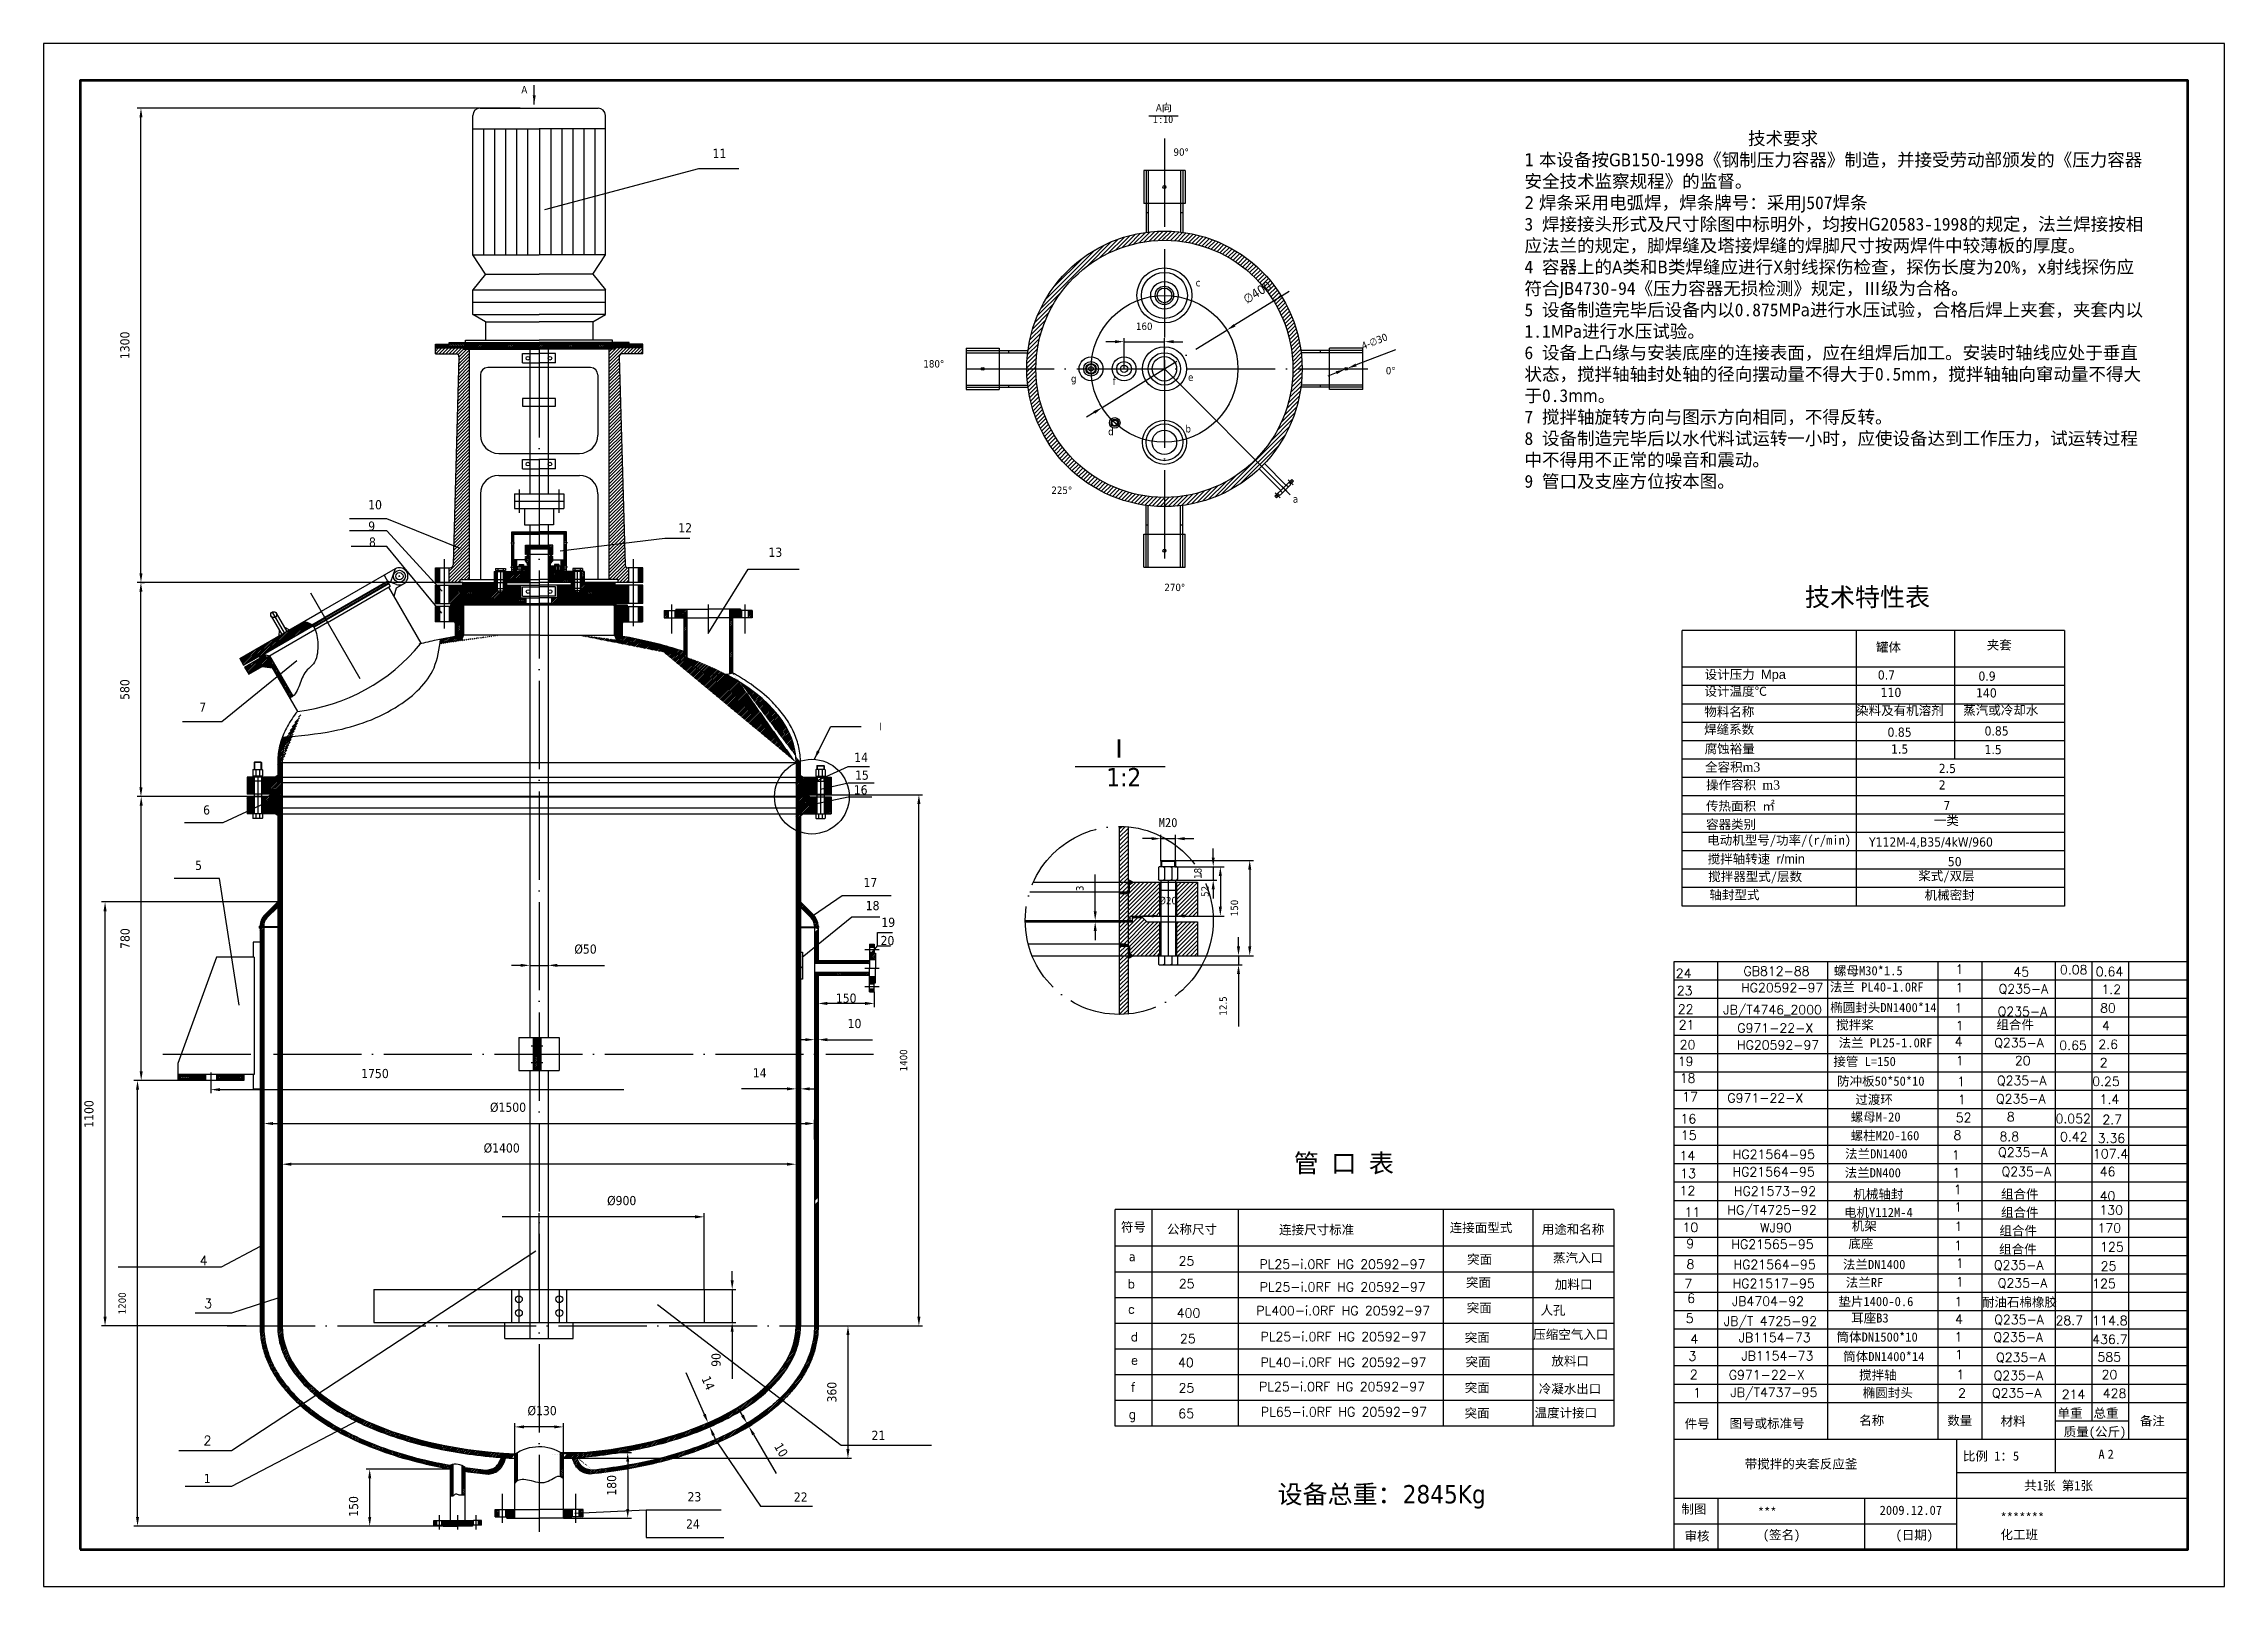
# Model space of a CAD drawing. Header units: millimetres. Extents: x 0 to 594, y 0 to 420.
import ezdxf
from ezdxf.enums import TextEntityAlignment as Align

# ---------------------------------------------------------------- set-up
doc = ezdxf.new("R2010")
doc.units = ezdxf.units.MM
doc.linetypes.add('ACAD_ISO04W100', pattern=[30, 24, -3, 0, -3])
for name, color, linetype, lineweight in [('中心线', 1, 'ACAD_ISO04W100', 25), ('图幅线', 7, 'Continuous', 30), ('图框线', 3, 'Continuous', 70), ('填充', 6, 'Continuous', 25), ('粗实线', 7, 'Continuous', 30)]:
    doc.layers.add(name, color=color, linetype=linetype, lineweight=lineweight)
doc.layers.add('细实线', color=7, linetype='Continuous')
doc.styles.get("Standard").update_dxf_attribs({"font": 'TAHOMA.TTF', "height": 2})
doc.styles.add('文字', font='SimSun.ttf')
doc.styles.add('标注', font='simplex.shx', dxfattribs={"height": 2.5})
doc.dimstyles.new('工程', dxfattribs={"dimscale": 5, "dimtxt": 0.5, "dimasz": 0.5, "dimexe": 0.2, "dimexo": 0, "dimtad": 1, "dimlfac": 10, "dimdsep": 46, "dimtxsty": 'Standard', "dimcen": -0.4, "dimadec": 0, "dimazin": 0, "dimtm": 1e-09, "dimtfac": 1, "dimtmove": 0, "dimatfit": 3, "dimfxl": 0, "dimarcsym": 0})
pattern_1 = [(45, (11.33607, 136.77113), (-0.2245064, 0.2245064), [])]
pattern_2 = [(45, (20.025, 0), (-2.245064, 2.245064), [])]

msp = doc.modelspace()

# ---------------------------------------------------------------- texts
at = {"layer": '细实线'}
for s, style, p in [('24', '标注', (446.7079, 166.8805)), ('GB812-88', '标注', (472.0074, 167.4925)), ('23', '标注', (446.9881, 162.1619)), ('HG20592-97', '标注', (473.5594, 162.9819)), ('Q235-A', '标注', (539.257, 162.6847)), ('22', '标注', (447.2684, 157.1635)), ('JB/T4746_2000', '标注', (470.924, 156.9972)), ('Q235-A', '标注', (538.9918, 156.4881)), ('21', '标注', (447.5151, 152.8978)), ('20', '标注', (447.7775, 147.4688)), ('G971-22-X', '标注', (471.6657, 151.9955)), ('HG20592-97', '标注', (472.4304, 147.3726)), ('Q235-A', '标注', (538.0802, 148.0057)), ('19', '标注', (447.2425, 142.9318)), ('20', '标注', (539.0776, 143.1335)), ('18', '标注', (447.7775, 138.3785)), ('Q235-A', '标注', (538.804, 137.7016)), ('17', '标注', (448.4439, 133.2786)), ('G971-22-X', '标注', (468.9692, 132.9627)), ('Q235-A', '标注', (538.5427, 132.7459)), ('16', '标注', (447.9996, 127.2913)), ('15', '标注', (448.1048, 122.8286)), ('HG21564-95', '标注', (471.2813, 117.6104)), ('Q235-A', '标注', (539.1264, 118.1857)), ('14', '标注', (447.7527, 117.2672)), ('13', '标注', (447.9287, 112.4092)), ('HG21564-95', '标注', (471.2196, 112.863)), ('Q235-A', '标注', (540.0551, 112.9303)), ('12', '标注', (447.7527, 107.727)), ('HG21573-92', '标注', (471.5926, 107.6061)), ('11', '标注', (449.1002, 101.8791)), ('HG/T4725-92', '标注', (470.7924, 102.4717)), ('10', '标注', (448.5457, 97.7388)), ('WJ90', '标注', (471.8382, 97.65)), ('25', '标注', (311.2804, 88.59)), ('9', '标注', (448.5186, 93.3196)), ('HG21565-95', '标注', (470.909, 93.1456)), ('b', '标注', (296.2841, 82.3893)), ('25', '标注', (311.3508, 82.3893)), ('PL25-i.0RF HG 20592-97', '标注', (353.7839, 87.7102)), ('7', '标注', (447.9733, 82.4068)), ('8', '标注', (448.5571, 87.7032)), ('HG21517-95', '标注', (471.2408, 82.4515)), ('HG21564-95', '标注', (471.4896, 87.6139)), ('Q235-A', '标注', (537.9734, 87.4689)), ('Q235-A', '标注', (539.0323, 82.6026)), ('PL25-i.0RF HG 20592-97', '标注', (353.831, 81.5148)), ('6', '标注', (448.7513, 78.4531)), ('JB4704-92', '标注', (469.6675, 77.622)), ('耐油石棉橡胶', '文字', (538.1727, 77.3911)), ('c', '标注', (296.2841, 75.5182)), ('400', '标注', (311.8568, 74.4405)), ('PL400-i.0RF HG 20592-97', '标注', (353.9866, 75.0652)), ('5', '标注', (448.3511, 72.9989)), ('JB/T 4725-92', '标注', (470.3649, 72.2214)), ('Q235-A', '标注', (538.056, 72.6359)), ('d', '标注', (297.1229, 67.9768)), ('25', '标注', (311.6461, 67.4524)), ('PL25-i.0RF HG 20592-97', '标注', (354.0644, 67.9938)), ('JB1154-73', '标注', (471.5004, 67.7526)), ('Q235-A', '标注', (537.8511, 67.8466)), ('e', '标注', (297.1229, 61.6084)), ('40', '标注', (311.1164, 60.9437)), ('PL40-i.0RF HG 20592-97', '标注', (354.0614, 60.9781)), ('JB1154-73', '标注', (472.2398, 62.7626)), ('Q235-A', '标注', (538.5656, 62.3656)), ('f', '标注', (296.7874, 54.2346)), ('25', '标注', (311.2776, 53.9939)), ('PL25-i.0RF HG 20592-97', '标注', (353.6724, 54.373)), ('G971-22-X', '标注', (469.3547, 57.5772)), ('JB/T4737-95', '标注', (471.2948, 52.8047)), ('Q235-A', '标注', (537.4328, 52.6457)), ('Q235-A', '标注', (537.8984, 57.4059)), ('65', '标注', (311.2211, 47.0534)), ('PL65-i.0RF HG 20592-97', '标注', (354.1601, 47.5108)), ('g', '标注', (296.5461, 46.9009))]:
    msp.add_text(s, height=2.5, dxfattribs=dict(style=style)).set_placement(p, align=Align.MIDDLE_CENTER)
for s, style, p in [('螺母M30*1.5', '文字', (487.6414, 166.3555)), ('1', '标注', (520.7795, 166.7731)), ('45', '标注', (536.5216, 166.0492)), ('0.08', '标注', (549.2053, 166.6374)), ('0.64', '标注', (558.9511, 166.1195)), ('法兰 PL40-1.0RF', '文字', (486.5333, 161.9045)), ('1', '标注', (520.7635, 161.756)), ('1.2', '标注', (560.4961, 161.2701)), ('椭圆封头DN1400*14', '文字', (486.6534, 156.3359)), ('搅拌桨', '文字', (488.269, 151.61)), ('1', '标注', (520.5017, 156.2085)), ('组合件', '文字', (531.905, 151.6841)), ('80', '标注', (560.1459, 156.1998)), ('法兰 PL25-1.0RF', '文字', (488.9215, 146.7377)), ('4', '标注', (520.5563, 147.0804)), ('1', '标注', (520.8147, 151.4121)), ('0.65', '标注', (549.0341, 146.0307)), ('2.6', '标注', (559.6701, 146.3121)), ('4', '标注', (560.6359, 151.401)), ('接管 L=150', '文字', (487.4905, 141.6516)), ('1', '标注', (520.849, 141.8828)), ('2', '标注', (560.0495, 141.3301)), ('防冲板50*50*10', '文字', (488.4981, 136.2969)), ('1', '标注', (521.2376, 136.2135)), ('0.25', '标注', (558, 136.2219)), ('过渡环', '文字', (493.4687, 131.3)), ('1', '标注', (521.4124, 131.3135)), ('1.4', '标注', (560.0149, 131.3693)), ('螺母M-20', '文字', (492.1886, 126.5513)), ('52', '标注', (520.8298, 126.3745)), ('8', '标注', (534.7272, 126.6186)), ('0.052', '标注', (548, 126.1083)), ('2.7', '标注', (560.7684, 125.8445)), ('法兰DN1400', '文字', (490.6847, 116.4987)), ('螺柱M20-160', '文字', (492.1886, 121.4653)), ('8', '标注', (520.2069, 121.6081)), ('8.8', '标注', (532.7427, 121.2169)), ('0.42', '标注', (549.2266, 121.1411)), ('107.4', '标注', (558.1932, 116.5096)), ('3.36', '标注', (559.4903, 120.7499)), ('法兰DN400', '文字', (490.5676, 111.353)), ('1', '标注', (519.7292, 116.1762)), ('1', '标注', (519.9378, 111.3143)), ('46 ', '标注', (560.0504, 111.687)), ('机械轴封', '文字', (492.9363, 105.5547)), ('1', '标注', (520.3013, 106.7818)), ('组合件', '文字', (533.1591, 105.582)), ('40', '标注', (560.0093, 105)), ('电机Y112M-4', '文字', (490.3852, 100.5547)), ('1', '标注', (520.4122, 102.0186)), ('组合件', '文字', (533.1591, 100.582)), ('130', '标注', (559.961, 101.224)), ('机架', '文字', (492.4951, 96.8791)), ('1', '标注', (520.5256, 96.7675)), ('组合件', '文字', (532.7179, 95.582)), ('170', '标注', (559.4572, 96.3244)), ('法兰DN1400', '文字', (490.0926, 86.3842)), ('底座', '文字', (491.585, 92.0892)), ('1', '标注', (520.4005, 91.5633)), ('1', '标注', (520.8833, 86.7427)), ('组合件', '文字', (532.6326, 90.5547)), ('125', '标注', (560.1502, 91.1619)), ('法兰RF', '文字', (490.867, 81.4654)), ('1', '标注', (520.8816, 81.6615)), ('125', '标注', (558, 81.1918)), ('25', '标注', (560.3112, 85.9375)), ('垫片1400-0.6', '文字', (488.8573, 76.3045)), ('1', '标注', (520.4963, 76.2755)), ('耳座B3', '文字', (492.3307, 71.8152)), ('4', '标注', (520.6246, 71.4969)), ('28.7', '标注', (548, 71.1478)), ('114.8', '标注', (558, 71.1075)), ('4', '标注', (448.5761, 66.0809)), ('筒体DN1500*10', '文字', (488.3579, 66.6313)), ('1', '标注', (520.5184, 66.6631)), ('436.7', '标注', (558, 66.0142)), ('3', '标注', (448.0292, 61.4343)), ('筒体DN1400*14', '文字', (490.174, 61.3249)), ('1', '标注', (520.641, 61.8486)), ('585', '标注', (559.4333, 61.1933)), ('2', '标注', (448.3939, 56.4355)), ('1', '标注', (449.3053, 51.4368)), ('搅拌轴', '文字', (494.4982, 56.283)), ('椭圆封头', '文字', (495.5089, 51.4744)), ('1', '标注', (521.0186, 56.4159)), ('2', '标注', (521.4602, 51.3784)), ('214', '标注', (549.696, 51.0365)), ('20', '标注', (560.5571, 56.3923)), ('428', '标注', (560.8748, 51.2961)), ('单重', '文字', (548.5499, 45.9193)), ('总重', '文字', (558.3432, 45.9175)), ('件号', '文字', (446.9777, 43.0441)), ('图号或标准号', '文字', (459.2118, 43.1184)), ('名称', '文字', (494.5431, 43.9511)), ('数量', '文字', (518.5234, 43.9067)), ('材料', '文字', (533.023, 43.7626)), ('质量(公斤)', '文字', (550.2347, 40.8395)), ('备注', '文字', (570.9673, 43.8061)), ('比例 1：5', '文字', (522.7637, 34.2275)), ('A', '文字', (559.6857, 34.7382)), ('2', '文字', (562.1857, 34.7382)), ('带搅拌的夹套反应釜', '文字', (463.3453, 32.0879)), ('共1张 第1张', '文字', (539.476, 26.187)), ('制图', '文字', (446.1015, 19.8158)), ('***', '文字', (466.9106, 18.9571)), ('2009.12.07', '文字', (500.0926, 19.4718)), ('*******', '文字', (533.0139, 17.4931)), ('审核', '文字', (446.9371, 12.458)), ('(签名)', '文字', (468.272, 12.7772)), ('(日期)', '文字', (504.4375, 12.7407)), ('化工班', '文字', (533.0139, 12.8407))]:
    msp.add_text(s, height=2.5, dxfattribs=dict(style=style)).set_placement(p)
msp.add_text('a', height=2.5).set_placement((296.5167, 89.7631), align=Align.MIDDLE_CENTER)
for s, p in [('11', (182.2158, 388.8728)), ('10', (88.4043, 293.2199)), ('9', (88.4089, 287.3985)), ('8', (88.6273, 283.0527)), ('12', (172.8703, 286.9451)), ('13', (197.4334, 280.2842)), ('7', (42.4052, 238.105)), ('14 ', (220.7935, 224.4613)), ('15', (221.0281, 219.5988)), ('16', (220.6761, 215.6151)), ('6', (43.4424, 210.1195)), ('5', (41.2559, 195.0354)), ('17', (223.329, 190.3862)), ('18', (223.9296, 184.0873)), ('19', (228.1893, 179.5354)), ('20', (227.966, 174.5684)), ('21', (225.5151, 39.8659)), ('23', (175.3906, 23.1364)), ('22', (204.342, 23.0677)), ('24', (174.9921, 15.7358))]:
    msp.add_text(s, height=2.5, dxfattribs=at).set_placement(p)
at = {"layer": '细实线', "lineweight": -3}
for s, p in [('0.7', (499.5993, 246.8774)), ('110', (500.3714, 242.1218)), ('140', (526.3626, 241.9933)), ('0.9', (527.006, 246.5536)), ('0.85', (502.2431, 231.2998)), ('0.85', (528.6787, 231.6422)), ('1.5', (503.2021, 226.6983)), ('1.5', (528.6787, 226.5697)), ('2.5', (516.1977, 221.4286)), ('2', (516.1977, 216.93)), ('7', (517.4679, 211.3249)), ('Y112M-4,B35/4kW/960', (497.2002, 201.3912)), ('50', (518.6802, 196.066))]:
    msp.add_text(s, height=2.5, dxfattribs=at).set_placement(p)
at = {"layer": '细实线', "lineweight": -3, "style": '文字'}
for s, p in [('符号', (293.4423, 96.5894)), ('公称尺寸', (305.9794, 95.9791)), ('连接尺寸标准', (336.5142, 95.8402)), ('连接面型式', (382.9958, 96.4121)), ('用途和名称', (408.0607, 95.9734)), ('突面', (387.7174, 87.7775)), ('蒸汽入口', (411.1179, 88.1965)), ('突面', (387.4026, 81.4893)), ('加料口', (411.6425, 80.9651)), ('突面', (387.6165, 74.5721)), ('人孔', (407.7233, 73.9433)), ('突面', (387.0879, 66.5025)), ('压缩空气入口', (405.7379, 67.3407)), ('突面', (387.2971, 59.8671)), ('放料口', (410.6983, 60.1093)), ('突面', (387.0873, 52.8453)), ('冷凝水出口', (407.2381, 52.54)), ('突面', (387.0531, 45.9048)), ('温度计接口', (406.0935, 45.9931))]:
    msp.add_text(s, height=2.5, dxfattribs=at).set_placement(p)
at = {"layer": '细实线', "style": '标注'}
msp.add_text('3', height=2.5, dxfattribs=at).set_placement((43.7228, 75.7493))
at = {"layer": '细实线', "lineweight": -3, "attachment_point": 1}
for s, insert, char_height, width in [('A', (130.1274, 408.4885), 2, 9.539703), ('1{\\fSimSun|b0|i0|c134|p34;:10}', (302.0927, 400.3739), 2, 13.551013), ('A{\\fSimSun|b0|i0|c134|p54;向}', (302.9512, 403.5589), 2, 24.52672), ('{\\fSimSun|b0|i0|c134|p54;   \\H2x;               \\H0.7x;  技术要求\\P\\fTahoma|b0|i0|c0|p34;1 \\fSimSun|b0|i0|c134|p54;本设备按\\fTahoma|b0|i0|c0|p34;GB150-1998\\fSimSun|b0|i0|c134|p54;《钢制压力容器》制造，并接受劳动部颁发的《压力容器安全技术监察规程》的监督。\\P\\fTahoma|b0|i0|c0|p34;2 \\fSimSun|b0|i0|c134|p54;焊条采用电弧焊，焊条牌号：采用\\fTahoma|b0|i0|c0|p34;J\\fSimSun|b0|i0|c134|p54;507焊条\\P3 焊接接头形式及尺寸除图中标明外，均按\\fTahoma|b0|i0|c0|p34;HG\\fSimSun|b0|i0|c134|p54;20583-1998的规定，法兰焊接按相应法兰的规定，脚焊缝及塔接焊缝的焊脚尺寸按两焊件中较薄板的厚度。\\P4 容器上的\\fTahoma|b0|i0|c0|p34;A\\fSimSun|b0|i0|c134|p54;类和\\fTahoma|b0|i0|c0|p34;B\\fSimSun|b0|i0|c134|p54;类焊缝应进行\\fTahoma|b0|i0|c0|p34;X\\fSimSun|b0|i0|c134|p54;射线探伤检查，探伤长度为20%，\\fTahoma|b0|i0|c0|p34;x\\fSimSun|b0|i0|c134|p54;射线探伤应符合\\fTahoma|b0|i0|c0|p34;JB\\fSimSun|b0|i0|c134|p54;4730-94《压力容器无损检测》规定，Ⅲ级为合格。\\P5 设备制造完毕后设备内以0.875\\fTahoma|b0|i0|c0|p34;MPa\\fSimSun|b0|i0|c134|p54;进行水压试验，合格后焊上夹套，夹套内以1.1\\fTahoma|b0|i0|c0|p34;MPa\\fSimSun|b0|i0|c134|p54;进行水压试验。\\P6 设备上凸缘与安装底座的连接表面，应在组焊后加工。安装时轴线应处于垂直状态，搅拌轴轴封处轴的径向摆动量不得大于0.5\\fTahoma|b0|i0|c0|p34;mm\\fSimSun|b0|i0|c134|p54;，搅拌轴轴向窜动量不得大于0.3\\fTahoma|b0|i0|c0|p34;mm\\fSimSun|b0|i0|c134|p54;。\\P7 搅拌轴旋转方向与图示方向相同，不得反转。\\P8 设备制造完毕后以水代料试运转一小时，应使设备达到工作压力，试运转过程中不得用不正常的噪音和震动。\\P9 管口及支座方位按本图。}', (403.3576, 395.9491), 2.5, 168.884362), ('90%%d', (307.7624, 391.4884), 2, 10.883576), ('c', (313.7939, 355.9177), 2, 7.893114), ('180%%d', (239.638, 333.8297), 2, 10.883576), ('g', (279.8269, 329.798), 2, 7.893114), ('f', (291.189, 329.0946), 2, 7.893114), ('e', (311.7229, 330.1661), 2, 7.893114), ('0%%d', (365.588, 331.975), 2, 10.883576), ('d', (289.9631, 315.3948), 2, 7.893114), ('b', (311.0188, 316.1452), 2, 7.893114), ('225%%d', (274.4905, 299.4151), 2, 10.883576), ('a', (340.2768, 297.0119), 2, 7.893114), ('270%%d', (305.2733, 272.9658), 2, 10.883576), ('{\\H2.5x;1:2}', (289.4726, 222.8015), 2, 45.322424), ('{\\fSimSun|b0|i0|c134|p54;\\H2x;管 口 表}', (340.5241, 117.6973), 2.5, 77.079468), ('{\\fSimSun|b0|i0|c134|p54;设备总重：}2845Kg', (336.0807, 27.5848), 5, 94.18979)]:
    msp.add_mtext(s, dxfattribs=dict(at, insert=insert, char_height=char_height, width=width))
at = {"layer": '细实线', "lineweight": -3, "attachment_point": 5}
for s, insert, char_height, rotation in [('1300', (22.1446, 337.863), 2.5, 90), ('4-∅30', (362.4923, 338.9354), 2, 21.2812875), ('580', (22.1334, 244.148), 2.5, 90), ('14', (181.0285, 55.3643), 2.5, 293.5632546), ('360', (214.7146, 52.8806), 2.5, 90)]:
    msp.add_mtext(s, dxfattribs=dict(at, insert=insert, char_height=char_height, rotation=rotation))
at = {"layer": '细实线', "insert": (479.736, 271.8464), "char_height": 2.5, "width": 53.662355, "attachment_point": 1, "style": '文字'}
msp.add_mtext('{\\H2x;技术特性表}', dxfattribs=at)
at = {"layer": '细实线', "lineweight": -3, "char_height": 2.5, "attachment_point": 1, "style": '文字'}
for s, insert, width in [('罐体', (499.0966, 256.9564), 17.146606), ('夹套', (529.2745, 257.5335), 17.146606), ('设计压力 {\\fArial|b0|i0|c0|p32;Mpa}', (452.4406, 249.5263), 31.91454), ('设计温度℃', (452.3872, 244.9386), 30.209838), ('物料名称', (452.3338, 239.3907), 17.146606), ('染料及有机溶剂', (493.677, 239.6901), 31.6361), ('蒸汽或冷却水', (522.8653, 239.7736), 33.518054), ('焊缝系数', (452.2812, 234.5705), 17.146606), ('腐蚀裕量', (452.4414, 229.2893), 17.146606), ('全容积{\\fTimes New Roman|b0|i0|c0|p18;m3}', (452.5481, 224.3094), 17.146606), ('操作容积 {\\fTimes New Roman|b0|i0|c0|p18;m3}', (452.8148, 219.4392), 26.751757), ('传热面积 ㎡', (452.8148, 213.7075), 28.92846), ('容器类别', (452.8148, 208.7075), 17.146606), ('一类', (514.8553, 209.7397), 17.146606), ('电动机型号/功率/(r/min)', (453.1353, 204.4235), 46.480264), ('搅拌轴转速 {\\fArial|b0|i0|c0|p32;r/min}', (453.2418, 199.2931), 29.654975), ('搅拌器型式/层数', (453.402, 194.4921), 31.056782), ('桨式/双层', (510.6153, 194.6721), 17.146606), ('轴封型式', (453.7225, 189.531), 17.146606), ('机械密封', (512.3363, 189.4535), 17.146606)]:
    msp.add_mtext(s, dxfattribs=dict(at, insert=insert, width=width))
at = {"layer": '细实线', "lineweight": -3}
for s, insert, char_height, attachment_point in [(' {\\fSimSun|b0|i0|c134|p54;Ⅰ}', (225.789, 235.0894), 2, 1), (' {\\fSimSun|b0|i0|c134|p54;\\H2.5x;Ⅰ}', (288.7494, 230.5768), 2, 1), ('%%C20', (306.2762, 186.6651), 2, 5), ('1750', (90.2561, 139.6079), 2.5, 5), ('%%c1500', (126.4967, 130.3814), 2.5, 5), ('%%c1400', (124.7718, 119.3004), 2.5, 5), ('%%c130', (135.7816, 47.7919), 2.5, 5)]:
    msp.add_mtext(s, dxfattribs=dict(at, insert=insert, char_height=char_height, attachment_point=attachment_point))
at = {"layer": '细实线', "char_height": 2.5, "attachment_point": 5, "rotation": 90}
for s, insert in [('780', (22.2048, 176.3696)), ('1100', (12.3586, 128.6094)), ('180', (154.7288, 27.5062)), ('150', (84.4425, 21.7614))]:
    msp.add_mtext(s, dxfattribs=dict(at, insert=insert))
at = {"layer": '细实线', "char_height": 2.5, "attachment_point": 5}
for s, insert in [('%%c50', (147.605, 173.4405)), ('150', (218.6061, 160.116)), ('14', (195.0454, 139.8211)), ('%%c900', (157.4561, 104.9758))]:
    msp.add_mtext(s, dxfattribs=dict(at, insert=insert))
at = {"layer": '细实线', "char_height": 2.5, "attachment_point": 1, "style": '标注'}
for s, insert in [('4', (42.5179, 89.9519)), ('{\\fSimplex|b0|i0|c134|p2; 2}', (41.8286, 40.9704))]:
    msp.add_mtext(s, dxfattribs=dict(at, insert=insert))
at = {"layer": '细实线', "insert": (45.5013, 28.1006), "char_height": 2.5, "width": 2.5, "attachment_point": 9}
msp.add_mtext('1', dxfattribs=at)

# ---------------------------------------------------------------- blocks, each defined once
blk = doc.blocks.new('*D4')
at = {"layer": 'Defpoints', "color": 0}
for p in [(209.96, 148.92), (210.96, 148.92), (210.96, 148.83)]:
    blk.add_point(p, dxfattribs=at)
at = {"layer": '细实线', "color": 0, "lineweight": -2}
for p, q in [((207.46, 148.83), (204.96, 148.83)), ((209.96, 148.92), (209.96, 147.83)), ((209.96, 148.83), (210.96, 148.83)), ((210.96, 148.92), (210.96, 147.83)), ((213.46, 148.83), (225.78, 148.83))]:
    blk.add_line(p, q, dxfattribs=at)
at = {"layer": '细实线', "color": 0}
for points in [[(207.46, 149.25), (207.46, 148.42), (209.96, 148.83)], [(213.46, 149.25), (213.46, 148.42), (210.96, 148.83)]]:
    blk.add_solid(points, dxfattribs=at)
at = {"layer": '细实线', "color": 0, "insert": (220.87, 153.21), "char_height": 2.5, "attachment_point": 5}
blk.add_mtext('10', dxfattribs=at)
blk = doc.blocks.new('*D5')
at = {"layer": 'Defpoints', "color": 0}
for p in [(179.96, 80.8), (179.96, 71.8), (187.55, 71.8)]:
    blk.add_point(p, dxfattribs=at)
at = {"layer": '细实线', "color": 0, "lineweight": -2}
for p, q in [((187.55, 83.3), (187.55, 85.8)), ((179.96, 80.8), (188.55, 80.8)), ((187.55, 80.8), (187.55, 71.8)), ((179.96, 71.8), (188.55, 71.8)), ((187.55, 69.3), (187.55, 56.5))]:
    blk.add_line(p, q, dxfattribs=at)
at = {"layer": '细实线', "color": 0}
for points in [[(187.14, 83.3), (187.97, 83.3), (187.55, 80.8)], [(187.14, 69.3), (187.97, 69.3), (187.55, 71.8)]]:
    blk.add_solid(points, dxfattribs=at)
at = {"layer": '细实线', "color": 0, "insert": (183.18, 61.65), "char_height": 2.5, "attachment_point": 5, "rotation": 90}
blk.add_mtext('90', dxfattribs=at)
blk = doc.blocks.new('*D6')
at = {"layer": 'Defpoints', "color": 0}
for p in [(190.58, 43.78), (191.08, 42.91), (192.1, 43.51)]:
    blk.add_point(p, dxfattribs=at)
at = {"layer": '细实线', "color": 0, "lineweight": -2}
for p, q in [((190.34, 46.53), (189.08, 48.69)), ((190.58, 43.78), (192.46, 44.88)), ((191.08, 42.91), (192.96, 44.01)), ((191.6, 44.37), (192.1, 43.51)), ((193.36, 41.35), (199.56, 30.7))]:
    blk.add_line(p, q, dxfattribs=at)
at = {"layer": '细实线', "color": 0}
for points in [[(190.7, 46.74), (189.98, 46.32), (191.6, 44.37)], [(193.72, 41.56), (193, 41.14), (192.1, 43.51)]]:
    blk.add_solid(points, dxfattribs=at)
at = {"layer": '细实线', "color": 0, "insert": (200.87, 37.14), "char_height": 2.5, "attachment_point": 5, "rotation": 300.20937}
blk.add_mtext('10', dxfattribs=at)
blk = doc.blocks.new('*D8')
at = {"layer": 'Defpoints', "color": 0, "lineweight": -3}
for p in [(322.28, 342.01), (288.3, 320.91)]:
    blk.add_point(p, dxfattribs=at)
at = {"layer": '中心线', "color": 0, "lineweight": -2}
for p, q in [((339.23, 352.53), (324.41, 343.33)), ((288.3, 320.91), (322.28, 342.01)), ((286.18, 319.59), (284.05, 318.27))]:
    blk.add_line(p, q, dxfattribs=at)
at = {"layer": '中心线', "color": 0, "lineweight": -3}
for points in [[(324.19, 343.68), (324.63, 342.97), (322.28, 342.01)], [(285.96, 319.95), (286.4, 319.24), (288.3, 320.91)]]:
    blk.add_solid(points, dxfattribs=at)
at = {"layer": '中心线', "color": 0, "insert": (330.57, 352.3), "char_height": 2.5, "attachment_point": 5, "rotation": 31.83329}
blk.add_mtext('∅400', dxfattribs=at)
blk = doc.blocks.new('*D16')
at = {"layer": 'Defpoints', "color": 0, "lineweight": -3}
for p in [(286.33, 181.3), (286.33, 180.9), (286.43, 181.3)]:
    blk.add_point(p, dxfattribs=at)
at = {"layer": '细实线', "color": 0, "lineweight": -2}
for p, q in [((286.43, 183.8), (286.43, 193.76)), ((286.33, 181.3), (287.43, 181.3)), ((286.33, 180.9), (287.43, 180.9)), ((286.43, 180.9), (286.43, 181.3)), ((286.43, 178.4), (286.43, 175.9))]:
    blk.add_line(p, q, dxfattribs=at)
at = {"layer": '细实线', "color": 0, "lineweight": -3}
for points in [[(286.02, 183.8), (286.85, 183.8), (286.43, 181.3)], [(286.02, 178.4), (286.85, 178.4), (286.43, 180.9)]]:
    blk.add_solid(points, dxfattribs=at)
at = {"layer": '细实线', "color": 0, "lineweight": -3, "insert": (282.27, 190.03), "char_height": 2, "attachment_point": 5, "rotation": 90}
blk.add_mtext('3', dxfattribs=at)
blk = doc.blocks.new('*D17')
at = {"layer": 'Defpoints', "color": 0, "lineweight": -3}
for p in [(308.08, 197.65), (308.08, 171.7), (328.52, 171.7)]:
    blk.add_point(p, dxfattribs=at)
at = {"layer": '细实线', "color": 0, "lineweight": -2}
for p, q in [((308.08, 197.65), (329.52, 197.65)), ((328.52, 195.15), (328.52, 174.2)), ((308.08, 171.7), (329.52, 171.7))]:
    blk.add_line(p, q, dxfattribs=at)
at = {"layer": '细实线', "color": 0, "lineweight": -3}
for points in [[(328.11, 195.15), (328.94, 195.15), (328.52, 197.65)], [(328.11, 174.2), (328.94, 174.2), (328.52, 171.7)]]:
    blk.add_solid(points, dxfattribs=at)
at = {"layer": '细实线', "color": 0, "lineweight": -3, "insert": (324.36, 184.68), "char_height": 2, "attachment_point": 5, "rotation": 90}
blk.add_mtext('150', dxfattribs=at)
blk = doc.blocks.new('*D18')
at = {"layer": 'Defpoints', "color": 0, "lineweight": -3}
for p in [(308.28, 171.7), (308.28, 169.2), (325.47, 169.2)]:
    blk.add_point(p, dxfattribs=at)
at = {"layer": '细实线', "color": 0, "lineweight": -2}
for p, q in [((325.47, 174.2), (325.47, 176.7)), ((308.28, 171.7), (326.47, 171.7)), ((308.28, 169.2), (326.47, 169.2)), ((325.47, 171.7), (325.47, 169.2)), ((325.47, 166.7), (325.47, 152.45))]:
    blk.add_line(p, q, dxfattribs=at)
at = {"layer": '细实线', "color": 0, "lineweight": -3}
for points in [[(325.05, 174.2), (325.88, 174.2), (325.47, 171.7)], [(325.05, 166.7), (325.88, 166.7), (325.47, 169.2)]]:
    blk.add_solid(points, dxfattribs=at)
at = {"layer": '细实线', "color": 0, "lineweight": -3, "insert": (321.3, 158.02), "char_height": 2, "attachment_point": 5, "rotation": 90}
blk.add_mtext('12.5', dxfattribs=at)
blk = doc.blocks.new('*D19')
at = {"layer": 'Defpoints', "color": 0, "lineweight": -3}
for p in [(308.08, 195.9), (308.08, 182.5), (320.52, 182.5)]:
    blk.add_point(p, dxfattribs=at)
at = {"layer": '细实线', "color": 0, "lineweight": -2}
for p, q in [((308.08, 195.9), (321.52, 195.9)), ((320.52, 193.4), (320.52, 185)), ((308.08, 182.5), (321.52, 182.5))]:
    blk.add_line(p, q, dxfattribs=at)
at = {"layer": '细实线', "color": 0, "lineweight": -3}
for points in [[(320.1, 193.4), (320.93, 193.4), (320.52, 195.9)], [(320.1, 185), (320.93, 185), (320.52, 182.5)]]:
    blk.add_solid(points, dxfattribs=at)
at = {"layer": '细实线', "color": 0, "lineweight": -3, "insert": (316.35, 189.2), "char_height": 2, "attachment_point": 5, "rotation": 90}
blk.add_mtext('52', dxfattribs=at)
blk = doc.blocks.new('*D20')
at = {"layer": 'Defpoints', "color": 0, "lineweight": -3}
for p in [(308.08, 195.9), (308.28, 192.3), (318.58, 192.3)]:
    blk.add_point(p, dxfattribs=at)
at = {"layer": '细实线', "color": 0, "lineweight": -2}
for p, q in [((318.58, 198.4), (318.58, 200.9)), ((308.08, 195.9), (319.58, 195.9)), ((308.28, 192.3), (319.58, 192.3)), ((318.58, 195.9), (318.58, 192.3)), ((318.58, 189.8), (318.58, 187.3))]:
    blk.add_line(p, q, dxfattribs=at)
at = {"layer": '细实线', "color": 0, "lineweight": -3}
for points in [[(318.16, 198.4), (318.99, 198.4), (318.58, 195.9)], [(318.16, 189.8), (318.99, 189.8), (318.58, 192.3)]]:
    blk.add_solid(points, dxfattribs=at)
at = {"layer": '细实线', "color": 0, "lineweight": -3, "insert": (314.41, 194.1), "char_height": 2, "attachment_point": 5, "rotation": 90}
blk.add_mtext('18', dxfattribs=at)
blk = doc.blocks.new('*D26')
at = {"layer": 'Defpoints', "color": 0, "lineweight": -3}
for p in [(308.28, 203.56), (304.28, 197.45), (308.28, 197.45)]:
    blk.add_point(p, dxfattribs=at)
at = {"layer": '细实线', "color": 0, "lineweight": -2}
for p, q in [((301.78, 203.56), (299.28, 203.56)), ((304.28, 197.45), (304.28, 204.56)), ((304.28, 203.56), (308.28, 203.56)), ((308.28, 197.45), (308.28, 204.56)), ((310.78, 203.56), (313.28, 203.56))]:
    blk.add_line(p, q, dxfattribs=at)
at = {"layer": '细实线', "color": 0, "lineweight": -3}
for points in [[(301.78, 203.98), (301.78, 203.14), (304.28, 203.56)], [(310.78, 203.98), (310.78, 203.14), (308.28, 203.56)]]:
    blk.add_solid(points, dxfattribs=at)
at = {"layer": '细实线', "color": 0, "lineweight": -3, "insert": (306.28, 207.93), "char_height": 2.5, "attachment_point": 5, "style": '文字'}
blk.add_mtext('M20', dxfattribs=at)
blk = doc.blocks.new('*D27')
at = {"layer": 'Defpoints', "color": 0, "lineweight": -3}
for p in [(305.29, 338.86), (294.29, 331.46), (305.29, 331.46)]:
    blk.add_point(p, dxfattribs=at)
at = {"layer": '细实线', "color": 0, "lineweight": -2}
for p, q in [((291.79, 338.86), (289.29, 338.86)), ((294.29, 331.46), (294.29, 339.86)), ((294.29, 338.86), (305.29, 338.86)), ((305.29, 331.46), (305.29, 339.86)), ((307.79, 338.86), (310.29, 338.86))]:
    blk.add_line(p, q, dxfattribs=at)
at = {"layer": '细实线', "color": 0, "lineweight": -3}
for points in [[(291.79, 339.28), (291.79, 338.44), (294.29, 338.86)], [(307.79, 339.28), (307.79, 338.44), (305.29, 338.86)]]:
    blk.add_solid(points, dxfattribs=at)
at = {"layer": '细实线', "color": 0, "lineweight": -3, "insert": (299.79, 343.03), "char_height": 2, "attachment_point": 5}
blk.add_mtext('160', dxfattribs=at)
blk = doc.blocks.new('*D28')
at = {"layer": 'Defpoints', "color": 0, "lineweight": -3}
for p in [(25.58, 137.74), (26.58, 137.74), (108.79, 16.37)]:
    blk.add_point(p, dxfattribs=at)
at = {"layer": '细实线', "color": 0, "lineweight": -2}
for p, q in [((26.58, 137.74), (24.58, 137.74)), ((25.58, 18.87), (25.58, 135.24)), ((108.79, 16.37), (24.58, 16.37))]:
    blk.add_line(p, q, dxfattribs=at)
at = {"layer": '细实线', "color": 0, "lineweight": -3}
for points in [[(25.16, 135.24), (26, 135.24), (25.58, 137.74)], [(25.16, 18.87), (26, 18.87), (25.58, 16.37)]]:
    blk.add_solid(points, dxfattribs=at)
at = {"layer": '细实线', "color": 0, "lineweight": -3, "insert": (21.41, 77.06), "char_height": 2, "attachment_point": 5, "rotation": 90}
blk.add_mtext('1200', dxfattribs=at)
blk = doc.blocks.new('*D29')
at = {"layer": 'Defpoints', "color": 0, "lineweight": -3}
for p in [(206.71, 215.5), (238.41, 215.5), (219.09, 70.9)]:
    blk.add_point(p, dxfattribs=at)
at = {"layer": '细实线', "color": 0, "lineweight": -2}
for p, q in [((206.71, 215.5), (239.41, 215.5)), ((238.41, 73.4), (238.41, 213)), ((219.09, 70.9), (239.41, 70.9))]:
    blk.add_line(p, q, dxfattribs=at)
at = {"layer": '细实线', "color": 0, "lineweight": -3}
for points in [[(237.99, 213), (238.83, 213), (238.41, 215.5)], [(237.99, 73.4), (238.83, 73.4), (238.41, 70.9)]]:
    blk.add_solid(points, dxfattribs=at)
at = {"layer": '细实线', "color": 0, "lineweight": -3, "insert": (234.24, 143.2), "char_height": 2, "attachment_point": 5, "rotation": 90}
blk.add_mtext('1400', dxfattribs=at)

# ---------------------------------------------------------------- dimensions: what is measured, and where the dimension line sits
at = {"layer": '中心线'}
dim = msp.add_diameter_dim_2p(p1=(288.3015, 320.9117), p2=(322.285, 342.0096), dimstyle='工程', dxfattribs=at)
dim.commit()
dim.dimension.update_dxf_attribs({"geometry": '*D8', "text_midpoint": (330.5719, 352.304)})
at = {"layer": '细实线', "lineweight": -3}
dim = msp.add_linear_dim(base=(305.2932, 338.8608), p1=(294.2932, 331.4607), p2=(305.2932, 331.4607), text='160', dimstyle='工程', dxfattribs=at)
dim.commit()
dim.dimension.update_dxf_attribs({"geometry": '*D27', "text_midpoint": (299.7932, 343.0268)})
for base, p1, p2, text, picture, middle in [((238.4101, 215.5023), (219.0896, 70.9023), (206.7061, 215.5023), '1400', '*D29', (234.2441, 143.2023)), ((286.4342, 181.2984), (286.3305, 180.8984), (286.3305, 181.2984), '3', '*D16', (282.2675, 190.0312)), ((25.5798, 137.7368), (108.7929, 16.3735), (26.5798, 137.7368), '1200', '*D28', (21.4132, 77.0551))]:
    dim = msp.add_linear_dim(base=base, p1=p1, p2=p2, angle=90, text=text, dimstyle='工程', dxfattribs=at)
    dim.commit()
    dim.dimension.update_dxf_attribs({"geometry": picture, "text_midpoint": middle})
dim = msp.add_linear_dim(base=(308.2762, 203.5592), p1=(304.2762, 197.453), p2=(308.2762, 197.453), text='M20', dimstyle='工程', override={"dimtxsty": '文字'}, dxfattribs=at)
dim.commit()
dim.dimension.update_dxf_attribs({"geometry": '*D26', "text_midpoint": (306.2762, 203.5592), "dimtype": 160})
dim = msp.add_linear_dim(base=(318.5761, 192.2984), p1=(308.0762, 195.8984), p2=(308.2762, 192.2984), angle=90, text='18', dimstyle='工程', override={"dimsah": 1}, dxfattribs=at)
dim.commit()
dim.dimension.update_dxf_attribs({"geometry": '*D20', "text_midpoint": (318.5761, 194.0984), "dimtype": 160})
for base, p1, p2, text, picture, middle in [((328.5223, 171.6984), (308.0762, 197.653), (308.0762, 171.6984), '150', '*D17', (328.5223, 184.6757)), ((320.5156, 182.4984), (308.0762, 195.8984), (308.0762, 182.4984), '52', '*D19', (320.5156, 189.1984)), ((325.4671, 169.1984), (308.2762, 171.6984), (308.2762, 169.1984), '12.5', '*D18', (325.4671, 158.0168))]:
    dim = msp.add_linear_dim(base=base, p1=p1, p2=p2, angle=90, text=text, dimstyle='工程', dxfattribs=at)
    dim.commit()
    dim.dimension.update_dxf_attribs({"geometry": picture, "text_midpoint": middle, "dimtype": 160})
at = {"layer": '细实线'}
dim = msp.add_linear_dim(base=(210.9561, 148.8343), p1=(209.9561, 148.9188), p2=(210.9561, 148.9188), dimstyle='工程', dxfattribs=at)
dim.commit()
dim.dimension.update_dxf_attribs({"geometry": '*D4', "text_midpoint": (220.8669, 153.2093)})
dim = msp.add_linear_dim(base=(187.5545, 71.8023), p1=(179.9561, 80.8023), p2=(179.9561, 71.8023), angle=90, dimstyle='工程', dxfattribs=at)
dim.commit()
dim.dimension.update_dxf_attribs({"geometry": '*D5', "text_midpoint": (187.5545, 61.6535), "dimtype": 160})
dim = msp.add_aligned_dim(p1=(190.5773, 43.7788), p2=(191.0805, 42.9146), distance=1.1793, dimstyle='工程', dxfattribs=at)
dim.commit()
dim.dimension.update_dxf_attribs({"geometry": '*D6', "text_midpoint": (200.8672, 37.1445)})

# ---------------------------------------------------------------- hatches: boundary and pattern name
at = {"layer": '填充'}
h = msp.add_hatch(dxfattribs=at)
h.set_pattern_fill('ANSI31', color=256, scale=0.1, angle=180, style=0)
h.set_pattern_definition([(225, (11.33607, 136.77113), (0.2245064, -0.2245064), [])])
h.paths.add_polyline_path([(163.2061, 338.1938), (159.4561, 338.1938), (159.4561, 338.5938), (134.9561, 338.5938), (110.4561, 338.5938), (110.4561, 338.1938), (106.7061, 338.1938), (106.7061, 337.1938), (114.3376, 337.1938), (114.3376, 336.7938), (134.9561, 336.7938), (155.5747, 336.7938), (155.5747, 337.1938), (163.2061, 337.1938)])
h = msp.add_hatch(dxfattribs=at)
h.set_pattern_fill('ANSI31', color=256, scale=0.2, angle=180, style=0)
h.set_pattern_definition([(225, (11.3361, 136.77113), (0.4490128, -0.4490128), [])])
h.paths.add_polyline_path([(115.9561, 336.7938), (114.3376, 336.7938), (114.3376, 337.1938), (106.7061, 337.1938), (106.7061, 335.5636), (112.3332, 335.5636, -0.42253619), (113.1328, 334.741), (111.5269, 278.0711, -0.40593962), (110.7272, 277.2938), (110.5061, 277.2938), (110.5061, 273.2938), (113.4561, 273.2938), (113.4561, 274.0938), (115.9561, 274.0938)])
h.paths.add_polyline_path([(156.7795, 334.741, -0.42253619), (157.5791, 335.5636), (163.2061, 335.5636), (163.2061, 337.1938), (155.5747, 337.1938), (155.5747, 336.7938), (153.9561, 336.7938), (153.9561, 274.0938), (156.4561, 274.0938), (156.4561, 273.2938), (159.4061, 273.2938), (159.4061, 277.2938), (159.1851, 277.2938, -0.40593962), (158.3854, 278.0711)])
h = msp.add_hatch(dxfattribs=at)
h.set_pattern_fill('ANSI31', color=256, scale=0.1, style=0)
h.set_pattern_definition(pattern_1)
h.paths.add_polyline_path([(128.1083, 283.3938), (127.5083, 283.3938), (127.5083, 278.137), (128.1083, 278.137)])
h.paths.add_polyline_path([(128.1083, 286.4938), (127.5083, 286.4938), (127.5083, 284.7938), (128.1083, 284.7938)])
h.paths.add_polyline_path([(132.0015, 286.9312), (132.4561, 286.9312), (132.4561, 287.0938), (127.5083, 287.0938), (127.5083, 286.4938), (132.4561, 286.4938), (132.4561, 286.6917), (132.0015, 286.6917)])
h.paths.add_polyline_path([(142.404, 287.0938), (137.4561, 287.0938), (137.4561, 286.9312), (137.9342, 286.9312), (137.9342, 286.6917), (137.4561, 286.6917), (137.4561, 286.4938), (142.404, 286.4938)])
h.paths.add_polyline_path([(142.404, 286.4938), (141.804, 286.4938), (141.804, 284.7938), (142.404, 284.7938)])
h.paths.add_polyline_path([(142.404, 283.3938), (141.804, 283.3938), (141.804, 278.137), (142.404, 278.137)])
h.paths.add_polyline_path([(137.4561, 287.0938), (134.9561, 287.0938), (134.9561, 286.9312), (137.4561, 286.9312)])
h.paths.add_polyline_path([(134.9561, 287.0938), (132.4561, 287.0938), (132.4561, 286.9312), (134.9561, 286.9312)])
h.paths.add_polyline_path([(134.9561, 286.6917), (132.4561, 286.6917), (132.4561, 286.4938), (134.9561, 286.4938)])
h.paths.add_polyline_path([(137.4561, 286.6917), (134.9561, 286.6917), (134.9561, 286.4938), (137.4561, 286.4938)])
h = msp.add_hatch(dxfattribs=at)
h.set_pattern_fill('ANSI31', color=256, scale=0.1, style=0)
h.set_pattern_definition(pattern_1)
h.paths.add_polyline_path([(144.4561, 276.2938), (141.804, 276.2938), (141.804, 275.513), (140.9783, 275.513), (140.9783, 276.2938), (140.1787, 276.2938), (140.1787, 275.9532), (139.7787, 275.605), (139.3787, 275.9532), (139.3787, 276.2938), (138.8634, 276.2938), (138.8634, 274.0938), (144.4561, 274.0938)])
h.paths.add_polyline_path([(132.2162, 279.8935), (131.2522, 279.8935), (131.2522, 279.4491), (131.2522, 279.1648), (131.8024, 278.4931), (131.8024, 278.0453), (132.4561, 278.0453), (132.4561, 278.8052), (132.2162, 278.8052)])
h.paths.add_polyline_path([(138.6601, 279.1648), (138.6601, 279.4491), (138.6601, 279.8935), (138.2631, 279.8935), (138.2631, 279.5791), (138.1441, 279.4616), (138.0251, 279.5791), (138.0251, 279.8935), (137.6961, 279.8935), (137.6961, 278.8052), (137.4561, 278.8052), (137.4561, 278.0453), (138.1098, 278.0453), (138.1098, 278.4931)])
h.paths.add_polyline_path([(141.804, 279.4491), (140.9783, 279.4491), (140.9783, 275.513), (141.804, 275.513)])
h.paths.add_polyline_path([(128.934, 279.4491), (128.1083, 279.4491), (128.1083, 275.513), (128.934, 275.513)])
h = msp.add_hatch(dxfattribs=at)
h.set_pattern_fill('ANSI31', color=256, scale=0.1, style=0)
h.set_pattern_definition(pattern_1)
h.paths.add_polyline_path([(132.4561, 283.4464), (131.2522, 283.4464), (131.2522, 280.8851), (131.4946, 280.8851), (131.4946, 282.1184), (131.6748, 282.1184), (131.6748, 282.358), (131.4548, 282.358), (131.4548, 282.7762), (132.4561, 282.7762)])
h.paths.add_polyline_path([(134.9561, 283.4464), (132.4561, 283.4464), (132.4561, 282.7762), (134.9561, 282.7762)])
h.paths.add_polyline_path([(137.4561, 283.4464), (134.9561, 283.4464), (134.9561, 282.7762), (137.4561, 282.7762)])
h.paths.add_polyline_path([(138.6601, 283.4464), (137.4561, 283.4464), (137.4561, 282.7762), (138.5985, 282.7762), (138.5985, 282.358), (137.4561, 282.358), (137.4561, 280.8851), (137.8999, 280.8851), (137.8999, 281.2576), (138.326, 281.2576), (138.326, 280.8851), (138.6601, 280.8851)])
h.paths.add_polyline_path([(132.4561, 282.358), (131.9819, 282.358), (131.9819, 282.1184), (132.1621, 282.1184), (132.1621, 280.8851), (132.4561, 280.8851)])
h.paths.add_polyline_path([(138.0251, 280.3448), (137.4561, 280.3448), (137.4561, 278.8052), (137.5761, 278.8052), (137.5761, 280.0826), (138.0251, 280.0826)])
h.paths.add_polyline_path([(138.6601, 280.3448), (138.2631, 280.3448), (138.2631, 280.0826), (138.6601, 280.0826)])
h.paths.add_polyline_path([(131.8284, 280.3448), (131.2522, 280.3448), (131.2522, 280.0826), (131.8284, 280.0826)])
h.paths.add_polyline_path([(132.4561, 280.3448), (131.8284, 280.3448), (131.8284, 280.0826), (132.3362, 280.0826), (132.3362, 278.8052), (132.4561, 278.8052)])
h = msp.add_hatch(dxfattribs=at)
h.set_pattern_fill('ANSI31', color=256, scale=0.1, style=0)
h.set_pattern_definition(pattern_1)
h.paths.add_polyline_path([(163.1258, 266.7938), (161.9258, 266.7938), (161.9258, 262.5938), (163.1258, 262.5938)])
edge = h.paths.add_edge_path()
edge.add_line((159.3258, 266.7938), (158.9258, 266.7938))
edge.add_line((158.9258, 266.7938), (158.9258, 267.1938))
edge.add_line((158.9258, 267.1938), (155.3758, 267.1938))
edge.add_line((155.3758, 267.1938), (155.3758, 258.9938))
edge.add_line((155.3758, 258.9938), (156.1758, 258.9938))
edge.add_arc((156.1758, 258.7938), 0.2, 13.232538, 90, ccw=False)
edge.add_spline(control_points=[(156.3705, 258.8395), (156.7902, 258.7728), (157.2086, 258.704), (157.6258, 258.6333)], knot_values=[4.38561664, 4.38561664, 4.38561664, 4.38561664, 4.40431321, 4.40431321, 4.40431321, 4.40431321], degree=3, periodic=0)
edge.add_line((157.6258, 258.6333), (157.6258, 262.1938))
edge.add_arc((158.0258, 262.1938), 0.4, 90, 180, ccw=False)
edge.add_line((158.0258, 262.5938), (159.3258, 262.5938))
edge.add_line((159.3258, 262.5938), (159.3258, 266.7938))
h.paths.add_polyline_path([(163.2061, 272.5938), (162.0061, 272.5938), (162.0061, 267.5938), (163.2061, 267.5938)])
h.paths.add_polyline_path([(159.4061, 272.5938), (155.7061, 272.5938), (155.7061, 273.2938), (146.4561, 273.2938), (146.4561, 271.6614), (146.2561, 271.6614), (146.2561, 271.0473), (145.4561, 270.3347), (144.6561, 271.0473), (144.6561, 271.6614), (144.4561, 271.6614), (144.4561, 273.2938), (143.7561, 273.2938), (143.7561, 272.5938), (139.9561, 272.5938), (139.9561, 269.0938), (138.4561, 269.0938), (138.4561, 267.5938), (159.4061, 267.5938)])
h.paths.add_polyline_path([(131.4561, 267.5938), (131.4561, 269.0938), (129.9561, 269.0938), (129.9561, 272.5938), (126.1561, 272.5938), (126.1561, 273.2938), (125.4561, 273.2938), (125.4561, 271.6614), (125.2561, 271.6614), (125.2561, 271.0473), (124.4561, 270.3347), (123.6561, 271.0473), (123.6561, 271.6614), (123.4561, 271.6614), (123.4561, 273.2938), (114.2061, 273.2938), (114.2061, 272.5938), (110.5061, 272.5938), (110.5061, 267.5938)])
h.paths.add_polyline_path([(106.7061, 267.5938), (107.9061, 267.5938), (107.9061, 272.5938), (106.7061, 272.5938)])
h.paths.add_polyline_path([(106.7061, 273.2938), (107.9061, 273.2938), (107.9061, 277.2938), (106.7061, 277.2938)])
h.paths.add_polyline_path([(107.8258, 266.7938), (106.6258, 266.7938), (106.6258, 262.5938), (107.8258, 262.5938)])
edge = h.paths.add_edge_path()
edge.add_line((110.4258, 262.5938), (111.7258, 262.5938))
edge.add_arc((111.7258, 262.1938), 0.4, 0, 90, ccw=False)
edge.add_line((112.1258, 262.1938), (112.1258, 258.606))
edge.add_spline(control_points=[(112.1258, 258.606), (112.5415, 258.677), (112.9585, 258.746), (113.3767, 258.8131)], knot_values=[5.02291738, 5.02291738, 5.02291738, 5.02291738, 5.0415637, 5.0415637, 5.0415637, 5.0415637], degree=3, periodic=0)
edge.add_arc((113.5758, 258.7938), 0.2, 90, 174.4377238, ccw=False)
edge.add_line((113.5758, 258.9938), (114.3758, 258.9938))
edge.add_line((114.3758, 258.9938), (114.3758, 267.1938))
edge.add_line((114.3758, 267.1938), (113.8509, 267.1938))
edge.add_line((113.8509, 267.1938), (110.8258, 267.1938))
edge.add_line((110.8258, 267.1938), (110.8258, 266.7938))
edge.add_line((110.8258, 266.7938), (110.4258, 266.7938))
edge.add_line((110.4258, 266.7938), (110.4258, 262.5938))
edge = h.paths.add_edge_path()
edge.add_spline(control_points=[(112.1258, 258.606), (110.7827, 258.3765), (109.4531, 258.1269), (108.1394, 257.8573)], knot_values=[5.0415637, 5.0415637, 5.0415637, 5.0415637, 5.10180849, 5.10180849, 5.10180849, 5.10180849], degree=3, periodic=0)
edge.add_spline(control_points=[(108.1394, 257.8573), (108.0774, 257.4355), (108.0154, 257.0136), (107.951, 256.5929)], knot_values=[538.68246521, 538.68246521, 538.68246521, 538.68246521, 551.23752528, 551.23752528, 551.23752528, 551.23752528], degree=3, periodic=0)
edge.add_ellipse((134.9561, 224.3023), major_axis=(-70, 0), ratio=0.5, start_angle=287.5404971, end_angle=292.6926637, ccw=False)
edge.add_line((113.8596, 257.6749), (113.7171, 258.8673))
edge.add_spline(control_points=[(113.7171, 258.8673), (113.6036, 258.8494), (113.4901, 258.8313), (113.3767, 258.8131)], knot_values=[5.01786273, 5.01786273, 5.01786273, 5.01786273, 5.02291738, 5.02291738, 5.02291738, 5.02291738], degree=3, periodic=0)
edge.add_arc((113.5758, 258.7938), 0.2, 174.4377238, 180)
edge.add_line((113.3758, 258.7938), (113.3758, 258.2938))
edge.add_line((113.3758, 258.2938), (112.1258, 258.2938))
edge.add_line((112.1258, 258.2938), (112.1258, 258.606))
h = msp.add_hatch(dxfattribs=at)
h.set_pattern_fill('ANSI31', color=256, scale=0.1, style=0)
h.set_pattern_definition(pattern_1)
h.paths.add_polyline_path([(131.0489, 276.2938), (130.5336, 276.2938), (130.5336, 275.9532), (130.1336, 275.605), (129.7336, 275.9532), (129.7336, 276.2938), (128.934, 276.2938), (128.934, 275.513), (128.1083, 275.513), (128.1083, 276.2938), (125.4561, 276.2938), (125.4561, 274.0938), (131.0489, 274.0938)])
h.paths.add_polyline_path([(123.4561, 276.2938), (122.7061, 276.2938), (122.7061, 274.0938), (123.4561, 274.0938)])
h.paths.add_polyline_path([(123.4561, 274.0938), (122.7061, 274.0938), (122.7061, 273.2938), (123.4561, 273.2938)])
h.paths.add_polyline_path([(132.4561, 274.0938), (125.4561, 274.0938), (125.4561, 273.2938), (132.4561, 273.2938)])
h = msp.add_hatch(dxfattribs=at)
h.set_pattern_fill('ANSI37', color=256, scale=0.1, style=0)
h.set_pattern_definition([(45, (11.33607, 136.77113), (-0.2245064, 0.2245064), []), (135, (11.33607, 136.77113), (-0.2245064, -0.2245064), [])])
h.paths.add_polyline_path([(132.4561, 278.0453), (132.1081, 278.0453), (132.1081, 277.7197), (130.5336, 277.7197), (130.5336, 276.6753), (131.0489, 276.6753), (131.0489, 274.0938), (132.4561, 274.0938)])
h.paths.add_polyline_path([(138.8634, 276.6753), (139.3787, 276.6753), (139.3787, 277.7197), (137.8042, 277.7197), (137.8042, 278.0453), (137.4561, 278.0453), (137.4561, 274.0938), (138.8634, 274.0938)])
h = msp.add_hatch(dxfattribs=at)
h.set_pattern_fill('ANSI31', color=256, scale=0.1, style=0)
h.set_pattern_definition(pattern_1)
h.paths.add_polyline_path([(144.4561, 274.0938), (137.4561, 274.0938), (137.4561, 273.2938), (144.4561, 273.2938)])
h = msp.add_hatch(dxfattribs=at)
h.set_pattern_fill('ANSI31', color=256, scale=0.1, style=0)
h.set_pattern_definition(pattern_1)
h.paths.add_polyline_path([(147.2061, 276.2938), (146.4561, 276.2938), (146.4561, 274.0938), (147.2061, 274.0938)])
h.paths.add_polyline_path([(147.2061, 274.0938), (146.4561, 274.0938), (146.4561, 273.2938), (147.2061, 273.2938)])
h = msp.add_hatch(dxfattribs=at)
h.set_pattern_fill('ANSI31', color=256, scale=0.1, style=0)
h.set_pattern_definition(pattern_1)
h.paths.add_polyline_path([(163.2061, 277.2938), (162.0061, 277.2938), (162.0061, 273.2938), (163.2061, 273.2938)])
h = msp.add_hatch(dxfattribs=at)
h.set_pattern_fill('ANSI31', color=256, scale=0.1, style=0)
h.set_pattern_definition(pattern_1)
edge = h.paths.add_edge_path()
edge.add_spline(control_points=[(73.3503, 261.4835), (73.3056, 261.5357), (73.2588, 261.5857), (73.2101, 261.6335)], knot_values=[24.32228099, 24.32228099, 24.32228099, 24.32228099, 26.43543124, 26.43543124, 26.43543124, 26.43543124], degree=3, periodic=0)
edge.add_spline(control_points=[(73.2101, 261.6335), (73.16, 261.6826), (73.1079, 261.7295), (73.054, 261.7743)], knot_values=[22.15162647, 22.15162647, 22.15162647, 22.15162647, 24.32228099, 24.32228099, 24.32228099, 24.32228099], degree=3, periodic=0)
edge.add_spline(control_points=[(73.054, 261.7743), (72.5034, 262.2318), (71.7589, 262.4766), (71.0145, 262.7215)], knot_values=[0, 0, 0, 0, 22.15162647, 22.15162647, 22.15162647, 22.15162647], degree=3, periodic=0)
edge.add_line((71.0145, 262.7215), (53.4361, 252.5726))
edge.add_line((53.4361, 252.5726), (54.4761, 250.7712))
edge.add_line((54.4761, 250.7712), (58.633, 253.1712))
edge.add_line((58.633, 253.1712), (58.713, 253.0327))
edge.add_line((58.713, 253.0327), (73.3503, 261.4835))
h.paths.add_polyline_path([(60.1787, 253.6941), (58.793, 252.8941), (58.913, 252.6863), (54.7561, 250.2863), (55.8761, 248.3464), (59.5008, 250.4391), (62.2777, 250.0584)])
edge = h.paths.add_edge_path()
edge.add_line((61.5102, 253.3079), (60.6788, 252.8279))
edge.add_line((60.6788, 252.8279), (67.0292, 241.8287))
edge.add_spline(control_points=[(67.0292, 241.8287), (67.3184, 241.9766), (67.6076, 242.1245), (67.8605, 242.3087)], knot_values=[238.85375668, 238.85375668, 238.85375668, 238.85375668, 248.45375668, 248.45375668, 248.45375668, 248.45375668], degree=3, periodic=0)
edge.add_line((67.8605, 242.3087), (61.5102, 253.3079))
h = msp.add_hatch(dxfattribs=at)
h.set_pattern_fill('ANSI31', color=256, scale=0.1, style=0)
h.set_pattern_definition(pattern_1)
h.paths.add_polyline_path([(170.1105, 265.7144), (169.0105, 265.7144), (169.0105, 263.7144), (170.1105, 263.7144)])
h.paths.add_polyline_path([(174.3605, 266.0144), (172.2105, 266.0144), (172.2105, 265.7144), (171.9105, 265.7144), (171.9105, 263.7144), (174.3605, 263.7144)])
h.paths.add_polyline_path([(175.1605, 266.0144), (174.3605, 266.0144), (174.3605, 253.2302, 0.02619668), (175.1605, 252.2405)])
h.paths.add_polyline_path([(187.6605, 266.0144), (186.8605, 266.0144), (186.8605, 248.5061, 0.01700993), (187.6605, 248.7144)])
h.paths.add_polyline_path([(190.1105, 265.7144), (189.8105, 265.7144), (189.8105, 266.0144), (187.6605, 266.0144), (187.6605, 263.7144), (190.1105, 263.7144)])
h.paths.add_polyline_path([(193.0105, 265.7144), (191.9105, 265.7144), (191.9105, 263.7144), (193.0105, 263.7144)])
edge = h.paths.add_edge_path()
edge.add_spline(control_points=[(174.3605, 254.4969), (172.3038, 255.1874), (170.1766, 255.8234), (164.8809, 257.2238), (161.6519, 257.9292), (158.1009, 258.5521), (157.8636, 258.5931), (157.6258, 258.6333)], knot_values=[4.12106218, 4.12106218, 4.12106218, 4.12106218, 4.22589461, 4.22589461, 4.37496031, 4.37496031, 4.38561664, 4.38561664, 4.38561664, 4.38561664], degree=3, periodic=0)
edge.add_line((157.6258, 258.6333), (157.6258, 258.2938))
edge.add_line((157.6258, 258.2938), (156.3758, 258.2938))
edge.add_line((156.3758, 258.2938), (156.3758, 258.7938))
edge.add_arc((156.1758, 258.7938), 0.2, 360, 373.232538)
edge.add_spline(control_points=[(156.3705, 258.8395), (156.0964, 258.8831), (155.8218, 258.9259), (155.5467, 258.9678)], knot_values=[4.40431321, 4.40431321, 4.40431321, 4.40431321, 4.41652391, 4.41652391, 4.41652391, 4.41652391], degree=3, periodic=0)
edge.add_line((156.1952, 258.8671), (156.0527, 257.6749))
edge.add_ellipse((134.9561, 224.3023), major_axis=(-70, 0), ratio=0.5, start_angle=235.7421085, end_angle=252.4595029, ccw=False)
edge.add_line((174.3605, 253.2302), (174.3605, 254.4969))
h = msp.add_hatch(dxfattribs=at)
h.set_pattern_fill('ANSI31', color=256, scale=0.1, style=0)
h.set_pattern_definition(pattern_1)
edge = h.paths.add_edge_path()
edge.add_spline(control_points=[(206.1561, 224.3023), (206.1561, 224.9912), (206.118, 225.6802), (205.8931, 227.7131), (205.5986, 229.0522), (204.7268, 231.6954), (204.1495, 232.9994), (202.7255, 235.5557), (201.8787, 236.8081), (199.9302, 239.2484), (198.8284, 240.4365), (195.9235, 243.1725), (194.0124, 244.6868), (190.5633, 247.0171), (189.1495, 247.8839), (187.6605, 248.7144)], knot_values=[3.14159266, 3.14159266, 3.14159266, 3.14159266, 3.1968564, 3.1968564, 3.30505025, 3.30505025, 3.41324411, 3.41324411, 3.52143796, 3.52143796, 3.62963181, 3.62963181, 3.77869751, 3.77869751, 3.87249892, 3.87249892, 3.87249892, 3.87249892], degree=3, periodic=0)
edge.add_arc((184.1995, 260.3647), 12.1535, 277.8678323, 286.5451231, ccw=False)
edge.add_ellipse((134.9561, 224.3023), major_axis=(-70, 0), ratio=0.5, start_angle=180, end_angle=223.3442113, ccw=False)
edge.add_line((204.9561, 224.3023), (206.1561, 224.3023))
edge = h.paths.add_edge_path()
edge.add_spline(control_points=[(187.6605, 248.7144), (189.1495, 247.8839), (190.5633, 247.0171), (194.0124, 244.6868), (195.9235, 243.1725), (198.8284, 240.4365), (199.9302, 239.2484), (201.8787, 236.8081), (202.7255, 235.5557), (204.1495, 232.9994), (204.7268, 231.6954), (205.5986, 229.0522), (205.8931, 227.7131), (206.118, 225.6802), (206.1561, 224.9912), (206.1561, 224.3023)], knot_values=[3.14159266, 3.14159266, 3.14159266, 3.14159266, 3.23539407, 3.23539407, 3.38445977, 3.38445977, 3.49265362, 3.49265362, 3.60084748, 3.60084748, 3.70904133, 3.70904133, 3.81723518, 3.81723518, 3.87249892, 3.87249892, 3.87249892, 3.87249892], degree=3, periodic=0)
edge.add_line((206.1561, 224.3023), (204.9561, 224.3023))
edge.add_line((204.9561, 224.3023), (204.9561, 220.3023))
edge.add_line((204.9561, 220.3023), (206.1561, 220.3023))
edge.add_line((206.1561, 220.3023), (206.1561, 224.299))
h = msp.add_hatch(dxfattribs=at)
h.set_pattern_fill('ANSI31', color=256, scale=0.1, style=0)
h.set_pattern_definition(pattern_1)
edge = h.paths.add_edge_path()
edge.add_ellipse((134.9561, 224.3023), major_axis=(-70, 0), ratio=0.5, start_angle=348.4545582, end_angle=360, ccw=False)
edge.add_spline(control_points=[(66.3725, 231.3074), (65.9277, 231.2682), (65.4828, 231.2295), (65.0379, 231.1908)], knot_values=[0, 0, 0, 0, 13.35806249, 13.35806249, 13.35806249, 13.35806249], degree=3, periodic=0)
edge.add_spline(control_points=[(65.0379, 231.1908), (64.9209, 230.8796), (64.8118, 230.5673), (64.2827, 228.9301), (63.9967, 227.5888), (63.7897, 225.596), (63.7561, 224.9491), (63.7561, 224.3023)], knot_values=[6.09737001, 6.09737001, 6.09737001, 6.09737001, 6.12299126, 6.12299126, 6.23129952, 6.23129952, 6.28318531, 6.28318531, 6.28318531, 6.28318531], degree=3, periodic=0)
edge.add_line((63.7561, 224.3023), (64.9561, 224.3023))
h = msp.add_hatch(dxfattribs=at)
h.set_pattern_fill('ANSI31', color=256, scale=0.1, style=0)
h.set_pattern_definition(pattern_1)
h.paths.add_polyline_path([(55.4061, 215.7023), (57.1561, 215.7023), (57.1561, 220.3023), (55.4061, 220.3023)])
h.paths.add_polyline_path([(55.4061, 210.3023), (57.1561, 210.3023), (57.1561, 214.9023), (55.4061, 214.9023)])
h.paths.add_polyline_path([(59.4561, 215.7023), (63.5061, 215.7023), (63.5061, 215.1023), (64.9561, 215.1023), (64.9561, 218.7125), (64.0561, 218.7125), (63.5561, 219.0012), (63.5561, 220.0023), (63.0365, 220.3023), (59.4561, 220.3023)])
h.paths.add_polyline_path([(63.0365, 210.3023), (63.5561, 210.6023), (63.5561, 211.6034), (64.0561, 211.8921), (64.9561, 211.8921), (64.9561, 214.9023), (63.2061, 214.9023), (63.2061, 215.5023), (61.8061, 215.5023), (61.2061, 214.9023), (59.4561, 214.9023), (59.4561, 210.3023)])
h = msp.add_hatch(dxfattribs=at)
h.set_pattern_fill('ANSI31', color=256, scale=0.1, style=0)
h.set_pattern_definition(pattern_1)
h.paths.add_polyline_path([(64.9561, 224.3023), (63.7561, 224.3023), (63.7561, 220.3023), (64.9561, 220.3023)])
h = msp.add_hatch(dxfattribs=at)
h.set_pattern_fill('ANSI31', color=256, scale=0.1, style=0)
h.set_pattern_definition(pattern_1)
h.paths.add_polyline_path([(214.5061, 220.3023), (212.7561, 220.3023), (212.7561, 215.7023), (214.5061, 215.7023)])
h.paths.add_polyline_path([(214.5061, 214.9023), (212.7561, 214.9023), (212.7561, 210.3023), (214.5061, 210.3023)])
h.paths.add_polyline_path([(210.4561, 214.9023), (208.7061, 214.9023), (208.1061, 215.5023), (206.7061, 215.5023), (206.7061, 214.9023), (204.9561, 214.9023), (204.9561, 211.8921), (205.8561, 211.8921), (206.3561, 211.6034), (206.3561, 210.6023), (206.8758, 210.3023), (210.4561, 210.3023)])
h.paths.add_polyline_path([(206.3561, 219.0012), (205.8561, 218.7125), (204.9561, 218.7125), (204.9561, 215.1023), (206.4061, 215.1023), (206.4061, 215.7023), (210.4561, 215.7023), (210.4561, 220.3023), (206.8758, 220.3023), (206.3561, 220.0023)])
at = {"layer": '填充', "lineweight": -3}
h = msp.add_hatch(dxfattribs=at)
h.set_pattern_fill('ANSI31', color=256, scale=0.25, style=0)
h.set_pattern_definition([(45, (0, -37.3742), (-0.561266, 0.561266), [])])
h.paths.add_polyline_path([(314.2762, 191.6984), (308.5762, 191.6984), (308.5762, 182.4984), (314.2762, 182.4984)])
h.paths.add_polyline_path([(314.2762, 180.8984), (308.5762, 180.8984), (308.5762, 171.6984), (314.2762, 171.6984)])
h.paths.add_polyline_path([(303.9762, 180.8984), (300.4762, 180.8984), (299.2762, 182.0984), (296.4762, 182.0984), (296.4762, 180.8984), (295.3762, 180.8984), (295.3762, 174.5316), (295.7762, 174.3006), (295.7762, 172.2984), (296.8155, 171.6984), (303.9762, 171.6984)])
h.paths.add_polyline_path([(295.3762, 181.2984), (295.8762, 181.2984), (295.8762, 182.4984), (303.9762, 182.4984), (303.9762, 191.6984), (296.8155, 191.6984), (295.7762, 191.0984), (295.7762, 189.0962), (295.3762, 188.8653)])
h.paths.add_polyline_path([(295.3762, 188.8653), (294.7762, 188.5188), (292.9762, 188.5188), (292.9762, 181.2984), (295.3762, 181.2984)])
h.paths.add_polyline_path([(295.3762, 180.8984), (292.9762, 180.8984), (292.9762, 174.878), (294.7762, 174.878), (295.3762, 174.5316)])
h.paths.add_polyline_path([(295.3762, 174.2984), (292.9762, 174.2984), (292.9762, 171.6984), (295.3762, 171.6984)])
h.paths.add_polyline_path([(292.9762, 171.6984), (292.9762, 155.7067, 0.0234839), (295.3762, 155.8195), (295.3762, 171.6984)])
h.paths.add_polyline_path([(295.3762, 191.6984), (292.9762, 191.6984), (292.9762, 189.0984), (295.3762, 189.0984)])
h.paths.add_polyline_path([(292.9762, 191.6984), (295.3762, 191.6984), (295.3762, 206.7773, 0.0234839), (292.9762, 206.8901)])
at = {"layer": '填充'}
h = msp.add_hatch(dxfattribs=at)
h.set_pattern_fill('ANSI31', color=256, scale=0.1, style=0)
h.set_pattern_definition(pattern_1)
h.paths.add_polyline_path([(63.7561, 184.9023), (63.049, 185.6094), (60.1277, 182.6881, 0.19891237), (58.9561, 179.8597), (58.9561, 179.8048), (59.9561, 179.5368), (59.9561, 179.8597, -0.19891237), (60.8348, 181.981)])
h = msp.add_hatch(dxfattribs=at)
h.set_pattern_fill('ANSI31', color=256, scale=0.1, style=0)
h.set_pattern_definition(pattern_1)
h.paths.add_polyline_path([(206.8633, 185.6094), (206.1561, 184.9023), (209.0775, 181.981, -0.19891237), (209.9561, 179.8597), (209.9561, 179.5368), (210.9561, 179.8048), (210.9561, 179.8597, 0.19891237), (209.7846, 182.6881)])
h = msp.add_hatch(dxfattribs=at)
h.set_pattern_fill('ANSI31', color=256, style=0)
h.set_pattern_definition(pattern_2)
h.paths.add_polyline_path([(206.7302, 172.6407), (206.1561, 172.6407), (206.1561, 165.3314), (206.7302, 165.3314)])
h = msp.add_hatch(dxfattribs=at)
h.set_pattern_fill('ANSI31', color=256, scale=0.1, style=0)
h.set_pattern_definition(pattern_1)
h.paths.add_polyline_path([(226.5561, 172.3425), (226.2561, 172.3425), (226.2561, 172.6425), (224.9561, 172.6425), (224.9561, 170.6425), (226.5561, 170.6425)])
h.paths.add_polyline_path([(226.2561, 174.8425), (224.9561, 174.8425), (224.9561, 174.0425), (226.2561, 174.0425)])
h.paths.add_polyline_path([(226.5561, 166.0425), (224.9561, 166.0425), (224.9561, 164.0425), (226.2561, 164.0425), (226.2561, 164.3425), (226.5561, 164.3425)])
h.paths.add_polyline_path([(226.2561, 162.6425), (224.9561, 162.6425), (224.9561, 161.8425), (226.2561, 161.8425)])
h = msp.add_hatch(dxfattribs=at)
h.set_pattern_fill('ANSI31', color=256, scale=0.1, style=0)
h.set_pattern_definition(pattern_1)
h.paths.add_polyline_path([(224.9561, 170.3425), (209.9561, 170.3425), (209.9561, 169.5425), (224.9561, 169.5425)])
h.paths.add_polyline_path([(224.9561, 167.1425), (209.9561, 167.1425), (209.9561, 166.3425), (224.9561, 166.3425)])
h = msp.add_hatch(dxfattribs=at)
h.set_pattern_fill('ANSI31', color=256, scale=0.1, style=0)
h.set_pattern_definition(pattern_1)
h.paths.add_polyline_path([(134.9561, 149.4023), (133.3561, 149.4023), (133.3561, 147.2006), (134.9561, 147.2006)])
h.paths.add_polyline_path([(134.9561, 147.2006), (133.3561, 147.2006), (133.3561, 144.9023), (134.9561, 144.9023)])
h.paths.add_polyline_path([(134.9561, 144.9023), (133.3561, 144.9023), (133.3561, 142.604), (134.9561, 142.604)])
h.paths.add_polyline_path([(134.9561, 142.604), (133.3561, 142.604), (133.3561, 140.4023), (134.9561, 140.4023)])
h = msp.add_hatch(dxfattribs=at)
h.set_pattern_fill('ANSI31', color=256, scale=0.1, angle=90, style=0)
h.set_pattern_definition([(135, (11.33607, 136.77113), (-0.2245064, -0.2245064), [])])
h.paths.add_polyline_path([(135.4561, 149.4023), (134.9561, 149.4023), (134.9561, 147.2006), (135.4561, 147.2006)])
h.paths.add_polyline_path([(135.4561, 147.2006), (134.9561, 147.2006), (134.9561, 144.9023), (135.4561, 144.9023)])
h.paths.add_polyline_path([(135.4561, 144.9023), (134.9561, 144.9023), (134.9561, 142.604), (135.4561, 142.604)])
h.paths.add_polyline_path([(135.4561, 142.604), (134.9561, 142.604), (134.9561, 140.4023), (135.4561, 140.4023)])
h = msp.add_hatch(dxfattribs=at)
h.set_pattern_fill('ANSI31', color=256, scale=0.1, style=0)
h.set_pattern_definition([(135, (-60.247, 130.6068), (0.2245064, 0.2245064), [])])
h.paths.add_polyline_path([(47.0561, 139.3368), (47.0561, 137.7368), (54.5561, 137.7368), (54.5561, 139.3368)])
h.paths.add_polyline_path([(44.0561, 137.7368), (44.0561, 139.3368), (36.5561, 139.3368), (36.5561, 137.7368)])
h = msp.add_hatch(dxfattribs=at)
h.set_pattern_fill('ANSI31', color=256, scale=0.1, style=0)
h.set_pattern_definition(pattern_1)
edge = h.paths.add_edge_path()
edge.add_arc((134.9562, 26.3093), 11.6725, 120.077897, 124.7302824)
edge.add_line((128.3062, 35.9023), (128.3062, 28.0481))
edge.add_spline(control_points=[(128.3062, 28.0481), (128.5606, 28.3238), (128.8151, 28.5996), (129.1062, 28.7909)], knot_values=[0, 0, 0, 0, 10.91699598, 10.91699598, 10.91699598, 10.91699598], degree=3, periodic=0)
edge.add_line((129.1062, 28.7909), (129.1062, 36.4101))
edge = h.paths.add_edge_path()
edge.add_arc((112.2517, 29.2884), 3.9639, 50.1571957, 63.9687773)
edge.add_line((113.9913, 32.8502), (113.9913, 24.9319))
edge.add_spline(control_points=[(113.9913, 24.9319), (114.2573, 24.9508), (114.5243, 24.9414), (114.7913, 24.9319)], knot_values=[33.66365717, 33.66365717, 33.66365717, 33.66365717, 41.66365717, 41.66365717, 41.66365717, 41.66365717], degree=3, periodic=0)
edge.add_line((114.7913, 24.9319), (114.7913, 32.3319))
edge = h.paths.add_edge_path()
edge.add_arc((112.2517, 29.2884), 3.9639, 99.5906002, 111.6187993)
edge.add_line((110.7913, 32.9735), (110.7913, 24.687))
edge.add_spline(control_points=[(110.7913, 24.687), (111.0721, 24.6319), (111.3529, 24.5768), (111.5913, 24.687)], knot_values=[0, 0, 0, 0, 8, 8, 8, 8], degree=3, periodic=0)
edge.add_line((111.5913, 24.687), (111.5913, 33.1969))
edge = h.paths.add_edge_path()
edge.add_spline(control_points=[(121.1946, 30.5565), (121.2051, 30.5583), (121.2156, 30.5601), (121.4863, 30.6057), (121.753, 30.6566), (122.2943, 30.7899), (122.569, 30.8722), (123.0416, 31.0613), (123.2394, 31.1549), (123.5335, 31.3265), (123.6325, 31.39), (123.7785, 31.4942), (123.8267, 31.5304), (123.9203, 31.6043), (123.9659, 31.6421), (124.0992, 31.7577), (124.1833, 31.8377), (124.4358, 32.0978), (124.5879, 32.2855), (124.8613, 32.6692), (124.9826, 32.8652), (125.2043, 33.2593), (125.3048, 33.4573), (125.4925, 33.8509), (125.5798, 34.0463), (125.7171, 34.3614), (125.7693, 34.4832), (125.8462, 34.9974)], knot_values=[5.96996939, 5.96996939, 5.96996939, 5.96996939, 6.25144009, 6.25144009, 13.21338259, 13.21338259, 20.17532508, 20.17532508, 25.18474388, 25.18474388, 27.7654871, 27.7654871, 29.06551276, 29.06551276, 30.36553843, 30.36553843, 32.96558977, 32.96558977, 38.597057, 38.597057, 44.22852423, 44.22852423, 49.85999146, 49.85999146, 55.49145869, 55.49145869, 59.11203261, 59.11203261, 59.11203261, 59.11203261], degree=3, periodic=0)
edge.add_spline(control_points=[(125.8462, 34.9974), (125.7497, 35.0037), (125.6531, 35.0101), (125.5567, 35.0166)], knot_values=[1.4372702, 1.4372702, 1.4372702, 1.4372702, 1.44140629, 1.44140629, 1.44140629, 1.44140629], degree=3, periodic=0)
edge.add_spline(control_points=[(125.5567, 35.0166), (125.4166, 35.026), (125.2765, 35.0356), (125.1365, 35.0454)], knot_values=[1.43126418, 1.43126418, 1.43126418, 1.43126418, 1.4372702, 1.4372702, 1.4372702, 1.4372702], degree=3, periodic=0)
edge.add_spline(control_points=[(125.1365, 35.0454), (124.9968, 35.0552), (124.8571, 35.0652), (124.7176, 35.0755)], knot_values=[1.42527036, 1.42527036, 1.42527036, 1.42527036, 1.43126418, 1.43126418, 1.43126418, 1.43126418], degree=3, periodic=0)
edge.add_spline(control_points=[(124.7176, 35.0755), (124.2777, 34.0491), (123.441, 32.0968), (121.3569, 31.7893), (120.3685, 31.6435)], knot_values=[0, 0, 0, 0, 31.07930944, 59.11203261, 59.11203261, 59.11203261, 59.11203261], degree=3, periodic=0)
edge.add_spline(control_points=[(120.3685, 31.6435), (118.4937, 31.8359), (116.6328, 32.0656), (114.7913, 32.3319)], knot_values=[1.28924449, 1.28924449, 1.28924449, 1.28924449, 1.36831471, 1.36831471, 1.36831471, 1.36831471], degree=3, periodic=0)
edge.add_line((114.7913, 32.3319), (114.7913, 31.3216))
edge.add_spline(control_points=[(114.7913, 31.3216), (116.9037, 31.0184), (119.0407, 30.7632), (121.1946, 30.5565)], knot_values=[1.29127712, 1.29127712, 1.29127712, 1.29127712, 1.38125378, 1.38125378, 1.38125378, 1.38125378], degree=3, periodic=0)
edge = h.paths.add_edge_path()
edge.add_spline(control_points=[(145.1947, 35.0755), (145.6346, 34.0491), (146.4713, 32.0968), (148.5554, 31.7893), (149.5438, 31.6435)], knot_values=[0, 0, 0, 0, 31.07930944, 59.11203261, 59.11203261, 59.11203261, 59.11203261], degree=3, periodic=0)
edge.add_spline(control_points=[(145.3863, 35.0897), (145.225, 35.0776), (145.0635, 35.0658), (144.902, 35.0543)], knot_values=[1.71213354, 1.71213354, 1.71213354, 1.71213354, 1.71906484, 1.71906484, 1.71906484, 1.71906484], degree=3, periodic=0)
edge.add_spline(control_points=[(144.902, 35.0543), (144.7412, 35.0429), (144.5804, 35.0318), (144.4195, 35.0209)], knot_values=[1.70523516, 1.70523516, 1.70523516, 1.70523516, 1.71213354, 1.71213354, 1.71213354, 1.71213354], degree=3, periodic=0)
edge.add_spline(control_points=[(144.4195, 35.0209), (144.3017, 35.0129), (144.1839, 35.0051), (144.0661, 34.9974)], knot_values=[1.70018633, 1.70018633, 1.70018633, 1.70018633, 1.70523516, 1.70523516, 1.70523516, 1.70523516], degree=3, periodic=0)
edge.add_spline(control_points=[(144.0661, 34.9974), (144.143, 34.4832), (144.1952, 34.3614), (144.3325, 34.0463), (144.4198, 33.8509), (144.6075, 33.4573), (144.708, 33.2593), (144.9297, 32.8652), (145.051, 32.6692), (145.3244, 32.2855), (145.4765, 32.0978), (145.729, 31.8377), (145.8131, 31.7577), (145.9464, 31.6421), (145.992, 31.6043), (146.0856, 31.5304), (146.1338, 31.4942), (146.2798, 31.39), (146.3788, 31.3265), (146.6729, 31.1549), (146.8707, 31.0613), (147.3433, 30.8722), (147.618, 30.7899), (148.1593, 30.6566), (148.426, 30.6057), (148.6967, 30.5601), (148.7072, 30.5583), (148.7177, 30.5565)], knot_values=[5.96996939, 5.96996939, 5.96996939, 5.96996939, 9.59054331, 9.59054331, 15.22201054, 15.22201054, 20.85347777, 20.85347777, 26.484945, 26.484945, 32.11641223, 32.11641223, 34.71646357, 34.71646357, 36.01648923, 36.01648923, 37.3165149, 37.3165149, 39.89725812, 39.89725812, 44.90667692, 44.90667692, 51.86861941, 51.86861941, 58.83056191, 58.83056191, 59.11203261, 59.11203261, 59.11203261, 59.11203261], degree=3, periodic=0)
edge.add_spline(control_points=[(148.7177, 30.5565), (149.6392, 30.6449), (150.5576, 30.7423), (151.4724, 30.8484)], knot_values=[1.34275879, 1.34275879, 1.34275879, 1.34275879, 1.38125378, 1.38125378, 1.38125378, 1.38125378], degree=3, periodic=0)
edge.add_line((151.4724, 30.8484), (152.6179, 31.994))
edge.add_spline(control_points=[(152.6179, 31.994), (151.598, 31.866), (150.573, 31.7491), (149.5438, 31.6435)], knot_values=[1.32490756, 1.32490756, 1.32490756, 1.32490756, 1.36831471, 1.36831471, 1.36831471, 1.36831471], degree=3, periodic=0)
h = msp.add_hatch(dxfattribs=at)
h.set_pattern_fill('ANSI31', color=256, scale=0.1, style=0)
h.set_pattern_definition(pattern_1)
edge = h.paths.add_edge_path()
edge.add_ellipse((134.9561, 70.9023), major_axis=(-70, 0), ratio=0.5, start_angle=95.2714615, end_angle=95.445139, ccw=False)
edge.add_arc((134.9562, 26.3093), 11.6725, 56.5664028, 59.922103)
edge.add_line((140.8062, 36.4101), (140.8062, 29.93))
edge.add_spline(control_points=[(140.8062, 29.93), (141.0836, 29.8043), (141.3426, 29.5452), (141.6016, 29.2861)], knot_values=[130.3366566, 130.3366566, 130.3366566, 130.3366566, 140.57002961, 140.57002961, 140.57002961, 140.57002961], degree=3, periodic=0)
edge.add_line((141.6016, 29.2861), (141.5986, 36.0602))
h = msp.add_hatch(dxfattribs=at)
h.set_pattern_fill('ANSI31', color=256, scale=0.1, style=0)
h.set_pattern_definition(pattern_1)
h.paths.add_polyline_path([(144.0562, 20.9023), (141.7062, 20.9023), (141.7062, 18.6023), (143.7562, 18.6023), (143.7562, 18.9023), (144.0562, 18.9023)])
h.paths.add_polyline_path([(146.9562, 20.9023), (145.8562, 20.9023), (145.8562, 18.9023), (146.9562, 18.9023)])
h.paths.add_polyline_path([(128.2062, 20.9023), (125.8562, 20.9023), (125.8562, 18.9023), (126.1562, 18.9023), (126.1562, 18.6023), (128.2062, 18.6023)])
h.paths.add_polyline_path([(124.0562, 20.9023), (122.9562, 20.9023), (122.9562, 18.9023), (124.0562, 18.9023)])
h.paths.add_polyline_path([(119.2929, 17.9735), (118.4929, 17.9735), (118.4929, 16.6735), (119.2929, 16.6735)])
h.paths.add_polyline_path([(117.0929, 17.9735), (112.7929, 17.9735), (112.7929, 16.3735), (116.7929, 16.3735), (116.7929, 16.6735), (117.0929, 16.6735)])
h.paths.add_polyline_path([(112.7929, 17.9735), (108.4929, 17.9735), (108.4929, 16.6735), (108.7929, 16.6735), (108.7929, 16.3735), (112.7929, 16.3735)])
h.paths.add_polyline_path([(107.0929, 17.9735), (106.2929, 17.9735), (106.2929, 16.6735), (107.0929, 16.6735)])
at = {"layer": '细实线', "lineweight": -3}
h = msp.add_hatch(dxfattribs=at)
h.set_pattern_fill('ANSI31', color=256, scale=0.25, style=0)
h.paths.add_polyline_path([(270.2932, 331.4607), (267.7932, 331.4607, 0.41421356), (305.2932, 293.9607), (305.2932, 296.4607, -0.41421356)])
h.paths.add_polyline_path([(331.8097, 304.9442), (330.042, 306.7119, -0.19891237), (305.2932, 296.4607), (305.2932, 293.9607, 0.19891237)])
h.paths.add_polyline_path([(342.7932, 331.4607), (340.2932, 331.4607, -0.19891237), (330.042, 306.7119), (331.8097, 304.9442, 0.19891237)])
h.paths.add_polyline_path([(305.2932, 368.9607), (305.2932, 366.4607, -0.41421356), (340.2932, 331.4607), (342.7932, 331.4607, 0.41421356)])
h.paths.add_polyline_path([(305.2932, 366.4607), (305.2932, 368.9607, 0.41421356), (267.7932, 331.4607), (270.2932, 331.4607, -0.41421356)])
h.paths.add_polyline_path([(325.9902, 351.7268), (333.1217, 356.1542), (335.1536, 352.8812), (328.0221, 348.4538)], flags=25)
h = msp.add_hatch(color=256, dxfattribs=at)
edge = h.paths.add_edge_path()
edge.add_arc((113.5758, 258.7938), 0.2, 174.4377238, 180, ccw=False)
edge.add_spline(control_points=[(113.3767, 258.8131), (112.9585, 258.746), (112.5415, 258.677), (112.1258, 258.606)], knot_values=[5.02291738, 5.02291738, 5.02291738, 5.02291738, 5.0415637, 5.0415637, 5.0415637, 5.0415637], degree=3, periodic=0)
edge.add_line((112.1258, 258.606), (112.1258, 258.2938))
edge.add_line((112.1258, 258.2938), (113.3758, 258.2938))
edge.add_line((113.3758, 258.2938), (113.3758, 258.7938))
h = msp.add_hatch(color=256, dxfattribs=at)
edge = h.paths.add_edge_path()
edge.add_spline(control_points=[(113.7171, 258.8673), (113.933, 258.9013), (114.1492, 258.9348), (114.3656, 258.9678)], knot_values=[5.00825403, 5.00825403, 5.00825403, 5.00825403, 5.01786273, 5.01786273, 5.01786273, 5.01786273], degree=3, periodic=0)
edge.add_line((114.3656, 258.9678), (114.3758, 258.9938))
edge.add_line((114.3758, 258.9938), (113.5758, 258.9938))
edge.add_arc((113.5758, 258.7938), 0.2, 90, 174.4377238)
edge.add_spline(control_points=[(113.3767, 258.8131), (113.4901, 258.8313), (113.6036, 258.8494), (113.7171, 258.8673)], knot_values=[5.01786273, 5.01786273, 5.01786273, 5.01786273, 5.02291738, 5.02291738, 5.02291738, 5.02291738], degree=3, periodic=0)
h = msp.add_hatch(color=256, dxfattribs=at)
edge = h.paths.add_edge_path()
edge.add_spline(control_points=[(114.3656, 258.9678), (114.1492, 258.9348), (113.933, 258.9013), (113.7171, 258.8673)], knot_values=[5.00825403, 5.00825403, 5.00825403, 5.00825403, 5.01786273, 5.01786273, 5.01786273, 5.01786273], degree=3, periodic=0)
edge.add_line((113.7171, 258.8673), (113.8596, 257.6749))
edge.add_line((113.8596, 257.6749), (114.3656, 258.9678))
h = msp.add_hatch(color=256, dxfattribs=at)
edge = h.paths.add_edge_path()
edge.add_spline(control_points=[(157.6258, 258.6333), (157.2086, 258.704), (156.7902, 258.7728), (156.3705, 258.8395)], knot_values=[4.38561664, 4.38561664, 4.38561664, 4.38561664, 4.40431321, 4.40431321, 4.40431321, 4.40431321], degree=3, periodic=0)
edge.add_arc((156.1758, 258.7938), 0.2, 0, 13.232538, ccw=False)
edge.add_line((156.3758, 258.7938), (156.3758, 258.2938))
edge.add_line((156.3758, 258.2938), (157.6258, 258.2938))
edge.add_line((157.6258, 258.2938), (157.6258, 258.6333))
edge = h.paths.add_edge_path()
edge.add_line((156.1758, 258.9938), (155.5365, 258.9938))
edge.add_line((155.5365, 258.9938), (155.5467, 258.9678))
edge.add_spline(control_points=[(155.5467, 258.9678), (155.8218, 258.9259), (156.0964, 258.8831), (156.3705, 258.8395)], knot_values=[4.40431321, 4.40431321, 4.40431321, 4.40431321, 4.41652391, 4.41652391, 4.41652391, 4.41652391], degree=3, periodic=0)
edge.add_arc((156.1758, 258.7938), 0.2, 13.232538, 90)
h = msp.add_hatch(color=256, dxfattribs=at)
edge = h.paths.add_edge_path()
edge.add_spline(control_points=[(156.3705, 258.8395), (156.0964, 258.8831), (155.8218, 258.9259), (155.5467, 258.9678)], knot_values=[4.40431321, 4.40431321, 4.40431321, 4.40431321, 4.41652391, 4.41652391, 4.41652391, 4.41652391], degree=3, periodic=0)
edge.add_line((155.5467, 258.9678), (156.0527, 257.6749))
edge.add_line((156.0527, 257.6749), (156.1952, 258.8672))
for points in [[(64.9561, 220.3023), (63.7561, 220.3023), (63.7561, 220.7178), (63.0365, 220.3023), (63.5561, 220.0023), (63.5561, 219.0012), (64.0561, 218.7125), (64.9561, 218.7125)], [(206.3561, 220.0023), (206.8758, 220.3023), (206.1561, 220.7178), (206.1561, 220.3023), (204.9561, 220.3023), (204.9561, 218.7125), (205.8561, 218.7125), (206.3561, 219.0012)], [(64.9561, 211.8921), (64.0561, 211.8921), (63.5561, 211.6034), (63.5561, 210.6023), (63.0365, 210.3023), (63.7561, 209.8868), (63.7561, 210.3023), (64.9561, 210.3023)], [(206.3561, 211.6034), (205.8561, 211.8921), (204.9561, 211.8921), (204.9561, 210.3023), (206.1561, 210.3023), (206.1561, 209.8868), (206.8758, 210.3023), (206.3561, 210.6023)], [(295.3762, 189.0984), (292.9762, 189.0984), (292.9762, 188.5188), (294.7762, 188.5188), (295.7762, 189.0962), (295.7762, 191.0984), (296.8155, 191.6984), (295.7762, 192.2984), (295.3762, 192.2984)], [(63.7561, 186.3165), (63.049, 185.6094), (63.7561, 184.9023)], [(206.1561, 186.3165), (206.1561, 184.9023), (206.8633, 185.6094)], [(295.3762, 171.0984), (295.7762, 171.0984), (296.8155, 171.6984), (295.7762, 172.2984), (295.7762, 174.3006), (294.7762, 174.878), (292.9762, 174.878), (292.9762, 174.2984), (295.3762, 174.2984)]]:
    msp.add_hatch(color=256, dxfattribs=at).paths.add_polyline_path(points)
h = msp.add_hatch(color=256, dxfattribs=at)
edge = h.paths.add_edge_path()
edge.add_line((59.9561, 179.5368), (58.9561, 179.8048))
edge.add_ellipse((58.9561, 179.4368), major_axis=(0, 0.3679), ratio=0.53978242, start_angle=-360, end_angle=-180)
edge.add_line((58.9561, 179.0689), (59.9561, 179.3368))
edge.add_line((59.9561, 179.3368), (59.9561, 179.5368))
h = msp.add_hatch(color=256, dxfattribs=at)
edge = h.paths.add_edge_path()
edge.add_ellipse((210.9561, 179.4368), major_axis=(0, 0.3679), ratio=0.53978242, start_angle=540, end_angle=720)
edge.add_line((210.9561, 179.8048), (209.9561, 179.5368))
edge.add_line((209.9561, 179.5368), (209.9561, 179.3368))
edge.add_line((209.9561, 179.3368), (210.9561, 179.0689))
h = msp.add_hatch(dxfattribs=at)
h.set_pattern_fill('ANSI37', color=256, style=0)
h.set_pattern_definition([(45, (0, -37.3742), (-2.245064, 2.245064), []), (135, (0, -37.3742), (-2.245064, -2.245064), [])])
h.paths.add_polyline_path([(296.4762, 181.2984), (292.9762, 181.2984), (292.9762, 180.8984), (296.4762, 180.8984)])
h = msp.add_hatch(dxfattribs=at)
h.set_pattern_fill('ANSI37', color=256, scale=0.25, style=0)
h.set_pattern_definition([(45, (0, -37.3742), (-0.561266, 0.561266), []), (135, (0, -37.3742), (-0.561266, -0.561266), [])])
h.paths.add_polyline_path([(296.4762, 181.2984), (292.9762, 181.2984), (292.9762, 180.8984), (296.4762, 180.8984)])
at = {"layer": '细实线'}
h = msp.add_hatch(dxfattribs=at)
h.set_pattern_fill('ANSI31', color=256, style=0)
h.set_pattern_definition(pattern_2)
h.paths.add_polyline_path([(206.7302, 172.6407), (206.1561, 172.6407), (206.1561, 165.3314), (206.7302, 165.3314)])

# ---------------------------------------------------------------- linework, layer by layer
for p, q in [((118.906, 402.4322), (151.0063, 402.4322)), ((169.0105, 265.7144), (172.2105, 265.7144)), ((169.0105, 265.7144), (169.0105, 263.7144)), ((169.0105, 263.7144), (174.3605, 263.7144)), ((170.1105, 265.7144), (170.1105, 263.7144)), ((171.9105, 265.7144), (171.9105, 263.7144)), ((172.2105, 266.0144), (181.0105, 266.0144)), ((172.2105, 266.0144), (172.2105, 265.7144)), ((174.3605, 266.0144), (174.3605, 253.2302)), ((175.1605, 266.0144), (175.1605, 252.2405)), ((175.1605, 263.7144), (181.0105, 263.7144)), ((189.8105, 266.0144), (181.0105, 266.0144)), ((186.8605, 263.7144), (181.0105, 263.7144)), ((186.8605, 266.0144), (186.8605, 248.5061)), ((187.6605, 266.0144), (187.6605, 248.7144)), ((193.0105, 263.7144), (187.6605, 263.7144)), ((189.8105, 266.0144), (189.8105, 265.7144)), ((193.0105, 265.7144), (189.8105, 265.7144)), ((190.1105, 265.7144), (190.1105, 263.7144)), ((191.9105, 265.7144), (191.9105, 263.7144)), ((193.0105, 265.7144), (193.0105, 263.7144)), ((209.9561, 170.3425), (209.9561, 166.3425)), ((444, 170), (444, 10)), ((584, 170), (444, 170)), ((456, 40), (456, 170)), ((486, 40), (486, 170)), ((516, 40), (516, 170)), ((528, 40), (528, 170)), ((548, 31), (548, 170)), ((558, 45), (558, 170)), ((568, 40), (568, 170)), ((584, 10), (584, 170)), ((584, 165), (444, 165)), ((584, 160), (444, 160)), ((584, 155), (444, 155)), ((584, 150), (444, 150)), ((584, 145), (444, 145)), ((584, 140), (444, 140)), ((584, 135), (444, 135)), ((584, 130), (444, 130)), ((584, 125), (444, 125)), ((584, 120), (444, 120)), ((584, 115), (444, 115)), ((584, 110), (444, 110)), ((584, 105), (444, 105)), ((584, 100), (444, 100)), ((584, 95), (444, 95)), ((584, 90), (444, 90)), ((584, 85), (444, 85)), ((584, 80), (444, 80)), ((584, 75), (444, 75)), ((584, 70), (444, 70)), ((584, 65), (444, 65)), ((584, 60), (444, 60)), ((584, 55), (444, 55)), ((584, 50), (444, 50)), ((568, 45), (548, 45)), ((128.3062, 18.6023), (128.3062, 35.9023)), ((129.1062, 28.7909), (129.1062, 36.4101)), ((140.8062, 29.93), (140.8062, 36.4101)), ((141.6062, 18.6023), (141.5986, 36.0602)), ((584, 40), (444, 40)), ((521, 40), (521, 10)), ((110.7913, 17.9735), (110.7913, 32.9735)), ((111.5913, 24.687), (111.5913, 33.1969)), ((113.9913, 24.9319), (113.9913, 32.8502)), ((114.7913, 17.9735), (114.7913, 32.3319)), ((521, 31), (584, 31)), ((444, 24), (584, 24)), ((456, 24), (456, 10)), ((496, 24), (496, 10)), ((106.2929, 17.9735), (117.0929, 17.9735)), ((106.2929, 16.6735), (106.2929, 17.9735)), ((107.0929, 16.6735), (107.0929, 17.9735)), ((108.4929, 16.6735), (108.4929, 17.9735)), ((119.2929, 17.9735), (117.0929, 17.9735)), ((117.0929, 16.6735), (117.0929, 17.9735)), ((118.4929, 16.6735), (118.4929, 17.9735)), ((119.2929, 16.6735), (119.2929, 17.9735)), ((122.9562, 20.9023), (134.9562, 20.9023)), ((122.9562, 18.9023), (122.9562, 20.9023)), ((122.9562, 18.9023), (126.1562, 18.9023)), ((124.0562, 18.9023), (124.0562, 20.9023)), ((125.8562, 18.9023), (125.8562, 20.9023)), ((126.1562, 18.6023), (126.1562, 18.9023)), ((126.1562, 18.6023), (134.9562, 18.6023)), ((128.2062, 18.6023), (128.2062, 20.9023)), ((146.9562, 20.9023), (134.9562, 20.9023)), ((143.7562, 18.6023), (134.9562, 18.6023)), ((141.7062, 18.6023), (141.7062, 20.9023)), ((143.7562, 18.6023), (143.7562, 18.9023)), ((146.9562, 18.9023), (143.7562, 18.9023)), ((144.0562, 18.9023), (144.0562, 20.9023)), ((145.8562, 18.9023), (145.8562, 20.9023)), ((146.9562, 18.9023), (146.9562, 20.9023)), ((106.2929, 16.6735), (108.7929, 16.6735)), ((108.7929, 16.6735), (108.7929, 16.3735)), ((108.7929, 16.3735), (112.7929, 16.3735)), ((116.7929, 16.3735), (112.7929, 16.3735)), ((119.2929, 16.6735), (116.7929, 16.6735)), ((116.7929, 16.6735), (116.7929, 16.3735)), ((444, 17), (521, 17)), ((444, 10), (584, 10))]:
    msp.add_line(p, q)
for centre, start, end in [((118.906, 400.4322), 90, 180), ((151.0063, 400.4322), 0, 90)]:
    msp.add_arc(centre, 2, start, end)
at = {"layer": '中心线'}
for p, q in [((305.2932, 394.1378), (305.2932, 278.8954)), ((134.9561, 336.7938), (134.9561, 14.8498)), ((251.2932, 331.4607), (360.653, 331.4607)), ((129.5674, 298.5799), (129.5674, 292.242)), ((140.3449, 298.5799), (140.3449, 292.242)), ((109.2061, 270.1762), (109.2061, 279.633)), ((160.7061, 270.1762), (160.7061, 279.633)), ((109.2061, 260.7704), (109.2061, 273.2938)), ((160.7061, 261.4469), (160.7061, 273.2938)), ((171.0105, 267.3508), (171.0105, 259.4362)), ((181.0105, 267.3508), (181.0105, 259.4362)), ((191.0105, 267.3508), (191.0105, 259.4362)), ((295.3762, 191.0984), (295.3762, 191.6984)), ((306.2762, 192.2984), (306.2762, 171.6984)), ((223.7227, 173.3425), (227.624, 173.3425)), ((295.3762, 172.2984), (295.3762, 171.6984)), ((223.7227, 168.3425), (227.624, 168.3425)), ((223.7227, 163.3425), (227.624, 163.3425)), ((32.4802, 144.9023), (226.0801, 144.9023)), ((132.7856, 147.2006), (136.0051, 147.2006)), ((132.7856, 142.604), (136.0051, 142.604)), ((129.4561, 80.8023), (129.4561, 71.8023)), ((140.4561, 80.8023), (140.4561, 71.8023)), ((49.9749, 70.9023), (228.0519, 70.9023)), ((124.9562, 17.2658), (124.9562, 25.1805)), ((144.9562, 17.2658), (144.9562, 25.1805)), ((107.7929, 15.44), (107.7929, 19.3413)), ((112.7929, 15.44), (112.7929, 19.3413)), ((117.7929, 15.44), (117.7929, 19.3413))]:
    msp.add_line(p, q, dxfattribs=at)
msp.add_circle((292.9762, 181.2984), 25.5917, dxfattribs=at)
at = {"layer": '图幅线'}
msp.add_lwpolyline([(0, 0), (594, 0), (594, 420), (0, 420)], close=True, dxfattribs=at)
at = {"layer": '图框线'}
msp.add_lwpolyline([(10, 10), (584, 10), (584, 410), (10, 410)], close=True, dxfattribs=at)
at = {"layer": '填充'}
for p, q in [((63.7561, 210.2948), (63.7636, 210.3023)), ((63.7561, 209.8458), (64.2126, 210.3023)), ((63.7561, 209.3968), (64.6617, 210.3023)), ((63.7561, 208.9478), (64.9561, 210.1478)), ((63.7561, 208.4988), (64.9561, 209.6988)), ((63.7561, 208.0497), (64.9561, 209.2497)), ((63.7561, 207.6007), (64.9561, 208.8007)), ((63.7561, 207.1517), (64.9561, 208.3517)), ((63.7561, 206.7027), (64.9561, 207.9027)), ((204.9561, 210.0558), (205.2027, 210.3023)), ((204.9561, 209.6068), (205.6517, 210.3023)), ((204.9561, 209.1578), (206.1007, 210.3023)), ((204.9561, 208.7087), (206.1561, 209.9087)), ((204.9561, 208.2597), (206.1561, 209.4597)), ((204.9561, 207.8107), (206.1561, 209.0107)), ((204.9561, 207.3617), (206.1561, 208.5617)), ((204.9561, 206.9127), (206.1561, 208.1127)), ((63.7561, 206.2537), (64.9561, 207.4537)), ((63.7561, 205.8047), (64.9561, 207.0047)), ((63.7561, 205.3557), (64.9561, 206.5557)), ((63.7561, 204.9067), (64.9561, 206.1067)), ((63.7561, 204.4576), (64.9561, 205.6576)), ((63.7561, 204.0086), (64.9561, 205.2086)), ((63.7561, 203.5596), (64.9561, 204.7596)), ((63.7561, 203.1106), (64.9561, 204.3106)), ((63.7561, 202.6616), (64.9561, 203.8616)), ((63.7561, 202.2126), (64.9561, 203.4126)), ((63.7561, 201.7636), (64.9561, 202.9636)), ((63.7561, 201.3146), (64.9561, 202.5146)), ((63.7561, 200.8655), (64.9561, 202.0655)), ((204.9561, 206.4637), (206.1561, 207.6637)), ((204.9561, 206.0147), (206.1561, 207.2147)), ((204.9561, 205.5656), (206.1561, 206.7656)), ((204.9561, 205.1166), (206.1561, 206.3166)), ((204.9561, 204.6676), (206.1561, 205.8676)), ((204.9561, 204.2186), (206.1561, 205.4186)), ((204.9561, 203.7696), (206.1561, 204.9696)), ((204.9561, 203.3206), (206.1561, 204.5206)), ((204.9561, 202.8716), (206.1561, 204.0716)), ((204.9561, 202.4226), (206.1561, 203.6226)), ((204.9561, 201.9735), (206.1561, 203.1735)), ((204.9561, 201.5245), (206.1561, 202.7245)), ((204.9561, 201.0755), (206.1561, 202.2755)), ((63.7561, 200.4165), (64.9561, 201.6165)), ((63.7561, 199.9675), (64.9561, 201.1675)), ((63.7561, 199.5185), (64.9561, 200.7185)), ((63.7561, 199.0695), (64.9561, 200.2695)), ((63.7561, 198.6205), (64.9561, 199.8205)), ((63.7561, 198.1715), (64.9561, 199.3715)), ((63.7561, 197.7225), (64.9561, 198.9225)), ((63.7561, 197.2734), (64.9561, 198.4734)), ((63.7561, 196.8244), (64.9561, 198.0244)), ((63.7561, 196.3754), (64.9561, 197.5754)), ((63.7561, 195.9264), (64.9561, 197.1264)), ((63.7561, 195.4774), (64.9561, 196.6774)), ((63.7561, 195.0284), (64.9561, 196.2284)), ((204.9561, 200.6265), (206.1561, 201.8265)), ((204.9561, 200.1775), (206.1561, 201.3775)), ((204.9561, 199.7285), (206.1561, 200.9285)), ((204.9561, 199.2795), (206.1561, 200.4795)), ((204.9561, 198.8305), (206.1561, 200.0305)), ((204.9561, 198.3814), (206.1561, 199.5814)), ((204.9561, 197.9324), (206.1561, 199.1324)), ((204.9561, 197.4834), (206.1561, 198.6834)), ((204.9561, 197.0344), (206.1561, 198.2344)), ((204.9561, 196.5854), (206.1561, 197.7854)), ((204.9561, 196.1364), (206.1561, 197.3364)), ((204.9561, 195.6874), (206.1561, 196.8874)), ((204.9561, 195.2384), (206.1561, 196.4384)), ((63.7561, 194.5794), (64.9561, 195.7794)), ((63.7561, 194.1303), (64.9561, 195.3303)), ((63.7561, 193.6813), (64.9561, 194.8813)), ((63.7561, 193.2323), (64.9561, 194.4323)), ((63.7561, 192.7833), (64.9561, 193.9833)), ((63.7561, 192.3343), (64.9561, 193.5343)), ((63.7561, 191.8853), (64.9561, 193.0853)), ((63.7561, 191.4363), (64.9561, 192.6363)), ((63.7561, 190.9873), (64.9561, 192.1873)), ((63.7561, 190.5382), (64.9561, 191.7382)), ((63.7561, 190.0892), (64.9561, 191.2892)), ((63.7561, 189.6402), (64.9561, 190.8402)), ((63.7561, 189.1912), (64.9561, 190.3912)), ((204.9561, 194.7893), (206.1561, 195.9893)), ((204.9561, 194.3403), (206.1561, 195.5403)), ((204.9561, 193.8913), (206.1561, 195.0913)), ((204.9561, 193.4423), (206.1561, 194.6423)), ((204.9561, 192.9933), (206.1561, 194.1933)), ((204.9561, 192.5443), (206.1561, 193.7443)), ((204.9561, 192.0953), (206.1561, 193.2953)), ((204.9561, 191.6463), (206.1561, 192.8463)), ((204.9561, 191.1972), (206.1561, 192.3972)), ((204.9561, 190.7482), (206.1561, 191.9482)), ((204.9561, 190.2992), (206.1561, 191.4992)), ((204.9561, 189.8502), (206.1561, 191.0502)), ((204.9561, 189.4012), (206.1561, 190.6012)), ((204.9561, 188.9522), (206.1561, 190.1522)), ((63.7561, 188.7422), (64.9561, 189.9422)), ((63.7561, 188.2932), (64.9561, 189.4932)), ((63.7561, 187.8442), (64.9561, 189.0442)), ((63.7561, 187.3952), (64.9561, 188.5952)), ((63.7561, 186.9461), (64.9561, 188.1461)), ((63.7561, 186.4971), (64.9561, 187.6971)), ((63.7561, 186.0481), (64.9561, 187.2481)), ((63.7561, 185.5991), (64.9561, 186.7991)), ((63.7561, 185.1501), (64.9561, 186.3501)), ((63.7561, 184.7011), (64.9561, 185.9011)), ((63.7561, 184.2521), (64.9561, 185.4521)), ((63.7561, 183.8031), (64.9561, 185.0031)), ((63.7561, 183.354), (64.9561, 184.554)), ((204.9561, 188.5032), (206.1561, 189.7032)), ((204.9561, 188.0541), (206.1561, 189.2541)), ((204.9561, 187.6051), (206.1561, 188.8051)), ((204.9561, 187.1561), (206.1561, 188.3561)), ((204.9561, 186.7071), (206.1561, 187.9071)), ((204.9561, 186.2581), (206.1561, 187.4581)), ((204.9561, 185.8091), (206.1561, 187.0091)), ((204.9561, 185.3601), (206.1561, 186.5601)), ((204.9561, 184.9111), (206.1561, 186.1111)), ((204.9561, 184.462), (206.1561, 185.662)), ((204.9561, 184.013), (206.1561, 185.213)), ((204.9561, 183.564), (206.1561, 184.764)), ((204.9561, 183.115), (206.1561, 184.315)), ((58.9561, 178.554), (59.6594, 179.2573)), ((58.9561, 178.105), (59.9561, 179.105)), ((58.9561, 179.0031), (59.046, 179.0929)), ((58.9561, 177.656), (59.9561, 178.656)), ((58.9561, 177.207), (59.9561, 178.207)), ((63.7561, 182.905), (64.9561, 184.105)), ((63.7561, 182.456), (64.9561, 183.656)), ((63.7561, 182.007), (64.9561, 183.207)), ((63.7561, 181.558), (64.9561, 182.758)), ((63.7561, 181.109), (64.9561, 182.309)), ((63.7561, 180.66), (64.9561, 181.86)), ((63.7561, 180.211), (64.9561, 181.411)), ((63.7561, 179.7619), (64.9561, 180.9619)), ((63.7561, 179.3129), (64.9561, 180.5129)), ((63.7561, 178.8639), (64.9561, 180.0639)), ((63.7561, 178.4149), (64.9561, 179.6149)), ((63.7561, 177.9659), (64.9561, 179.1659)), ((63.7561, 177.5169), (64.9561, 178.7169)), ((63.7561, 177.0679), (64.9561, 178.2679)), ((204.9561, 182.666), (206.1561, 183.866)), ((204.9561, 182.217), (206.1561, 183.417)), ((204.9561, 181.768), (206.1561, 182.968)), ((204.9561, 181.319), (206.1561, 182.519)), ((204.9561, 180.8699), (206.1561, 182.0699)), ((204.9561, 180.4209), (206.1561, 181.6209)), ((204.9561, 179.9719), (206.1561, 181.1719)), ((204.9561, 179.5229), (206.1561, 180.7229)), ((204.9561, 179.0739), (206.1561, 180.2739)), ((204.9561, 178.6249), (206.1561, 179.8249)), ((204.9561, 178.1759), (206.1561, 179.3759)), ((204.9561, 177.7269), (206.1561, 178.9269)), ((204.9561, 177.2778), (206.1561, 178.4778)), ((209.9561, 177.7877), (210.9561, 178.7877)), ((209.9561, 177.3387), (210.9561, 178.3387)), ((58.9561, 176.758), (59.9561, 177.758)), ((58.9561, 176.309), (59.9561, 177.309)), ((58.9561, 175.86), (59.9561, 176.86)), ((58.9561, 175.411), (59.9561, 176.411)), ((58.9561, 174.9619), (59.9561, 175.9619)), ((58.9561, 174.5129), (59.9561, 175.5129)), ((58.9561, 174.0639), (59.9561, 175.0639)), ((58.9561, 173.6149), (59.9561, 174.6149)), ((58.9561, 173.1659), (59.9561, 174.1659)), ((58.9561, 172.7169), (59.9561, 173.7169)), ((58.9561, 172.2679), (59.9561, 173.2679)), ((58.9561, 171.8189), (59.9561, 172.8189)), ((58.9561, 171.3698), (59.9561, 172.3698)), ((63.7561, 176.6189), (64.9561, 177.8189)), ((63.7561, 176.1698), (64.9561, 177.3698)), ((63.7561, 175.7208), (64.9561, 176.9208)), ((63.7561, 175.2718), (64.9561, 176.4718)), ((63.7561, 174.8228), (64.9561, 176.0228)), ((63.7561, 174.3738), (64.9561, 175.5738)), ((63.7561, 173.9248), (64.9561, 175.1248)), ((63.7561, 173.4758), (64.9561, 174.6758)), ((63.7561, 173.0267), (64.9561, 174.2267)), ((63.7561, 172.5777), (64.9561, 173.7777)), ((63.7561, 172.1287), (64.9561, 173.3287)), ((63.7561, 171.6797), (64.9561, 172.8797)), ((63.7561, 171.2307), (64.9561, 172.4307)), ((204.9561, 176.8288), (206.1561, 178.0288)), ((204.9561, 176.3798), (206.1561, 177.5798)), ((204.9561, 175.9308), (206.1561, 177.1308)), ((204.9561, 175.4818), (206.1561, 176.6818)), ((204.9561, 175.0328), (206.1561, 176.2328)), ((204.9561, 174.5838), (206.1561, 175.7838)), ((204.9561, 174.1348), (206.1561, 175.3348)), ((204.9561, 173.6857), (206.1561, 174.8857)), ((204.9561, 173.2367), (206.1561, 174.4367)), ((204.9561, 172.7877), (206.1561, 173.9877)), ((204.9561, 172.3387), (206.1561, 173.5387)), ((204.9561, 171.8897), (206.1561, 173.0897)), ((204.9561, 171.4407), (206.1561, 172.6407)), ((209.9561, 176.8897), (210.9561, 177.8897)), ((209.9561, 176.4407), (210.9561, 177.4407)), ((209.9561, 175.9917), (210.9561, 176.9917)), ((209.9561, 175.5427), (210.9561, 176.5427)), ((209.9561, 175.0936), (210.9561, 176.0936)), ((209.9561, 174.6446), (210.9561, 175.6446)), ((209.9561, 174.1956), (210.9561, 175.1956)), ((209.9561, 173.7466), (210.9561, 174.7466)), ((209.9561, 173.2976), (210.9561, 174.2976)), ((209.9561, 172.8486), (210.9561, 173.8486)), ((209.9561, 172.3996), (210.9561, 173.3996)), ((209.9561, 171.9505), (210.9561, 172.9505)), ((209.9561, 171.5015), (210.9561, 172.5015)), ((58.9561, 170.9208), (59.9561, 171.9208)), ((58.9561, 170.4718), (59.9561, 171.4718)), ((58.9561, 170.0228), (59.9561, 171.0228)), ((58.9561, 169.5738), (59.9561, 170.5738)), ((58.9561, 169.1248), (59.9561, 170.1248)), ((58.9561, 168.6758), (59.9561, 169.6758)), ((58.9561, 168.2267), (59.9561, 169.2267)), ((58.9561, 167.7777), (59.9561, 168.7777)), ((58.9561, 167.3287), (59.9561, 168.3287)), ((58.9561, 166.8797), (59.9561, 167.8797)), ((58.9561, 166.4307), (59.9561, 167.4307)), ((58.9561, 165.9817), (59.9561, 166.9817)), ((58.9561, 165.5327), (59.9561, 166.5327)), ((63.7561, 170.7817), (64.9561, 171.9817)), ((63.7561, 170.3327), (64.9561, 171.5327)), ((63.7561, 169.8837), (64.9561, 171.0837)), ((63.7561, 169.4346), (64.9561, 170.6346)), ((63.7561, 168.9856), (64.9561, 170.1856)), ((63.7561, 168.5366), (64.9561, 169.7366)), ((63.7561, 168.0876), (64.9561, 169.2876)), ((63.7561, 167.6386), (64.9561, 168.8386)), ((63.7561, 167.1896), (64.9561, 168.3896)), ((63.7561, 166.7406), (64.9561, 167.9406)), ((63.7561, 166.2916), (64.9561, 167.4916)), ((63.7561, 165.8425), (64.9561, 167.0425)), ((63.7561, 165.3935), (64.9561, 166.5935)), ((204.9561, 170.9917), (206.1561, 172.1917)), ((204.9561, 170.5427), (206.1561, 171.7427)), ((204.9561, 170.0936), (206.1561, 171.2936)), ((204.9561, 169.6446), (206.1561, 170.8446)), ((204.9561, 169.1956), (206.1561, 170.3956)), ((204.9561, 168.7466), (206.1561, 169.9466)), ((204.9561, 168.2976), (206.1561, 169.4976)), ((204.9561, 167.8486), (206.1561, 169.0486)), ((204.9561, 167.3996), (206.1561, 168.5996)), ((204.9561, 166.9505), (206.1561, 168.1505)), ((204.9561, 166.5015), (206.1561, 167.7015)), ((204.9561, 166.0525), (206.1561, 167.2525)), ((204.9561, 165.6035), (206.1561, 166.8035)), ((204.9561, 165.1545), (206.1561, 166.3545)), ((209.9561, 171.0525), (210.9561, 172.0525)), ((209.9561, 170.6035), (210.9561, 171.6035)), ((209.9561, 166.1134), (210.1853, 166.3425)), ((209.9561, 165.6644), (210.6343, 166.3425)), ((210.1442, 170.3425), (210.9561, 171.1545)), ((210.5932, 170.3425), (210.9561, 170.7055)), ((58.9561, 165.0837), (59.9561, 166.0837)), ((58.9561, 164.6346), (59.9561, 165.6346)), ((58.9561, 164.1856), (59.9561, 165.1856)), ((58.9561, 163.7366), (59.9561, 164.7366)), ((58.9561, 163.2876), (59.9561, 164.2876)), ((58.9561, 162.8386), (59.9561, 163.8386)), ((58.9561, 162.3896), (59.9561, 163.3896)), ((58.9561, 161.9406), (59.9561, 162.9406)), ((58.9561, 161.4916), (59.9561, 162.4916)), ((58.9561, 161.0425), (59.9561, 162.0425)), ((58.9561, 160.5935), (59.9561, 161.5935)), ((58.9561, 160.1445), (59.9561, 161.1445)), ((58.9561, 159.6955), (59.9561, 160.6955)), ((63.7561, 164.9445), (64.9561, 166.1445)), ((63.7561, 164.4955), (64.9561, 165.6955)), ((63.7561, 164.0465), (64.9561, 165.2465)), ((63.7561, 163.5975), (64.9561, 164.7975)), ((63.7561, 163.1485), (64.9561, 164.3485)), ((63.7561, 162.6995), (64.9561, 163.8995)), ((63.7561, 162.2504), (64.9561, 163.4504)), ((63.7561, 161.8014), (64.9561, 163.0014)), ((63.7561, 161.3524), (64.9561, 162.5524)), ((63.7561, 160.9034), (64.9561, 162.1034)), ((63.7561, 160.4544), (64.9561, 161.6544)), ((63.7561, 160.0054), (64.9561, 161.2054)), ((63.7561, 159.5564), (64.9561, 160.7564)), ((204.9561, 164.7055), (206.1561, 165.9055)), ((204.9561, 164.2565), (206.1561, 165.4565)), ((204.9561, 163.8075), (206.1561, 165.0075)), ((204.9561, 163.3584), (206.1561, 164.5584)), ((204.9561, 162.9094), (206.1561, 164.1094)), ((204.9561, 162.4604), (206.1561, 163.6604)), ((204.9561, 162.0114), (206.1561, 163.2114)), ((204.9561, 161.5624), (206.1561, 162.7624)), ((204.9561, 161.1134), (206.1561, 162.3134)), ((204.9561, 160.6644), (206.1561, 161.8644)), ((204.9561, 160.2154), (206.1561, 161.4154)), ((204.9561, 159.7663), (206.1561, 160.9663)), ((204.9561, 159.3173), (206.1561, 160.5173)), ((209.9561, 165.2154), (210.9561, 166.2154)), ((209.9561, 164.7663), (210.9561, 165.7663)), ((209.9561, 164.3173), (210.9561, 165.3173)), ((209.9561, 163.8683), (210.9561, 164.8683)), ((209.9561, 163.4193), (210.9561, 164.4193)), ((209.9561, 162.9703), (210.9561, 163.9703)), ((209.9561, 162.5213), (210.9561, 163.5213)), ((209.9561, 162.0723), (210.9561, 163.0723)), ((209.9561, 161.6233), (210.9561, 162.6233)), ((209.9561, 161.1742), (210.9561, 162.1742)), ((209.9561, 160.7252), (210.9561, 161.7252)), ((209.9561, 160.2762), (210.9561, 161.2762)), ((209.9561, 159.8272), (210.9561, 160.8272)), ((58.9561, 159.2465), (59.9561, 160.2465)), ((58.9561, 158.7975), (59.9561, 159.7975)), ((58.9561, 158.3485), (59.9561, 159.3485)), ((58.9561, 157.8995), (59.9561, 158.8995)), ((58.9561, 157.4504), (59.9561, 158.4504)), ((58.9561, 157.0014), (59.9561, 158.0014)), ((58.9561, 156.5524), (59.9561, 157.5524)), ((58.9561, 156.1034), (59.9561, 157.1034)), ((58.9561, 155.6544), (59.9561, 156.6544)), ((58.9561, 155.2054), (59.9561, 156.2054)), ((58.9561, 154.7564), (59.9561, 155.7564)), ((58.9561, 154.3074), (59.9561, 155.3074)), ((58.9561, 153.8583), (59.9561, 154.8583)), ((63.7561, 159.1074), (64.9561, 160.3074)), ((63.7561, 158.6583), (64.9561, 159.8583)), ((63.7561, 158.2093), (64.9561, 159.4093)), ((63.7561, 157.7603), (64.9561, 158.9603)), ((63.7561, 157.3113), (64.9561, 158.5113)), ((63.7561, 156.8623), (64.9561, 158.0623)), ((63.7561, 156.4133), (64.9561, 157.6133)), ((63.7561, 155.9643), (64.9561, 157.1643)), ((63.7561, 155.5152), (64.9561, 156.7152)), ((63.7561, 155.0662), (64.9561, 156.2662)), ((63.7561, 154.6172), (64.9561, 155.8172)), ((63.7561, 154.1682), (64.9561, 155.3682)), ((63.7561, 153.7192), (64.9561, 154.9192)), ((63.7561, 153.2702), (64.9561, 154.4702)), ((204.9561, 158.8683), (206.1561, 160.0683)), ((204.9561, 158.4193), (206.1561, 159.6193)), ((204.9561, 157.9703), (206.1561, 159.1703)), ((204.9561, 157.5213), (206.1561, 158.7213)), ((204.9561, 157.0723), (206.1561, 158.2723)), ((204.9561, 156.6233), (206.1561, 157.8233)), ((204.9561, 156.1742), (206.1561, 157.3742)), ((204.9561, 155.7252), (206.1561, 156.9252)), ((204.9561, 155.2762), (206.1561, 156.4762)), ((204.9561, 154.8272), (206.1561, 156.0272)), ((204.9561, 154.3782), (206.1561, 155.5782)), ((204.9561, 153.9292), (206.1561, 155.1292)), ((204.9561, 153.4802), (206.1561, 154.6802)), ((209.9561, 159.3782), (210.9561, 160.3782)), ((209.9561, 158.9292), (210.9561, 159.9292)), ((209.9561, 158.4802), (210.9561, 159.4802)), ((209.9561, 158.0312), (210.9561, 159.0312)), ((209.9561, 157.5821), (210.9561, 158.5821)), ((209.9561, 157.1331), (210.9561, 158.1331)), ((209.9561, 156.6841), (210.9561, 157.6841)), ((209.9561, 156.2351), (210.9561, 157.2351)), ((209.9561, 155.7861), (210.9561, 156.7861)), ((209.9561, 155.3371), (210.9561, 156.3371)), ((209.9561, 154.8881), (210.9561, 155.8881)), ((209.9561, 154.439), (210.9561, 155.439)), ((209.9561, 153.99), (210.9561, 154.99)), ((209.9561, 153.541), (210.9561, 154.541)), ((58.9561, 153.4093), (59.9561, 154.4093)), ((58.9561, 152.9603), (59.9561, 153.9603)), ((58.9561, 152.5113), (59.9561, 153.5113)), ((58.9561, 152.0623), (59.9561, 153.0623)), ((58.9561, 151.6133), (59.9561, 152.6133)), ((58.9561, 151.1643), (59.9561, 152.1643)), ((58.9561, 150.7152), (59.9561, 151.7152)), ((58.9561, 150.2662), (59.9561, 151.2662)), ((58.9561, 149.8172), (59.9561, 150.8172)), ((58.9561, 149.3682), (59.9561, 150.3682)), ((58.9561, 148.9192), (59.9561, 149.9192)), ((58.9561, 148.4702), (59.9561, 149.4702)), ((58.9561, 148.0212), (59.9561, 149.0212)), ((58.9561, 147.5722), (59.9561, 148.5722)), ((63.7561, 152.8212), (64.9561, 154.0212)), ((63.7561, 152.3722), (64.9561, 153.5722)), ((63.7561, 151.9231), (64.9561, 153.1231)), ((63.7561, 151.4741), (64.9561, 152.6741)), ((63.7561, 151.0251), (64.9561, 152.2251)), ((63.7561, 150.5761), (64.9561, 151.7761)), ((63.7561, 150.1271), (64.9561, 151.3271)), ((63.7561, 149.6781), (64.9561, 150.8781)), ((63.7561, 149.2291), (64.9561, 150.4291)), ((63.7561, 148.7801), (64.9561, 149.9801)), ((63.7561, 148.331), (64.9561, 149.531)), ((63.7561, 147.882), (64.9561, 149.082)), ((63.7561, 147.433), (64.9561, 148.633)), ((204.9561, 153.0312), (206.1561, 154.2312)), ((204.9561, 152.5821), (206.1561, 153.7821)), ((204.9561, 152.1331), (206.1561, 153.3331)), ((204.9561, 151.6841), (206.1561, 152.8841)), ((204.9561, 151.2351), (206.1561, 152.4351)), ((204.9561, 150.7861), (206.1561, 151.9861)), ((204.9561, 150.3371), (206.1561, 151.5371)), ((204.9561, 149.8881), (206.1561, 151.0881)), ((204.9561, 149.439), (206.1561, 150.639)), ((204.9561, 148.99), (206.1561, 150.19)), ((204.9561, 148.541), (206.1561, 149.741)), ((204.9561, 148.092), (206.1561, 149.292)), ((204.9561, 147.643), (206.1561, 148.843)), ((209.9561, 153.092), (210.9561, 154.092)), ((209.9561, 152.643), (210.9561, 153.643)), ((209.9561, 152.194), (210.9561, 153.194)), ((209.9561, 151.745), (210.9561, 152.745)), ((209.9561, 151.296), (210.9561, 152.296)), ((209.9561, 150.8469), (210.9561, 151.8469)), ((209.9561, 150.3979), (210.9561, 151.3979)), ((209.9561, 149.9489), (210.9561, 150.9489)), ((209.9561, 149.4999), (210.9561, 150.4999)), ((209.9561, 149.0509), (210.9561, 150.0509)), ((209.9561, 148.6019), (210.9561, 149.6019)), ((209.9561, 148.1529), (210.9561, 149.1529)), ((209.9561, 147.7039), (210.9561, 148.7039)), ((58.9561, 147.1231), (59.9561, 148.1231)), ((58.9561, 146.6741), (59.9561, 147.6741)), ((58.9561, 146.2251), (59.9561, 147.2251)), ((58.9561, 145.7761), (59.9561, 146.7761)), ((58.9561, 145.3271), (59.9561, 146.3271)), ((58.9561, 144.8781), (59.9561, 145.8781)), ((58.9561, 144.4291), (59.9561, 145.4291)), ((58.9561, 143.9801), (59.9561, 144.9801)), ((58.9561, 143.531), (59.9561, 144.531)), ((58.9561, 143.082), (59.9561, 144.082)), ((58.9561, 142.633), (59.9561, 143.633)), ((58.9561, 142.184), (59.9561, 143.184)), ((58.9561, 141.735), (59.9561, 142.735)), ((63.7561, 146.984), (64.9561, 148.184)), ((63.7561, 146.535), (64.9561, 147.735)), ((63.7561, 146.086), (64.9561, 147.286)), ((63.7561, 145.637), (64.9561, 146.837)), ((63.7561, 145.188), (64.9561, 146.388)), ((63.7561, 144.7389), (64.9561, 145.9389)), ((63.7561, 144.2899), (64.9561, 145.4899)), ((63.7561, 143.8409), (64.9561, 145.0409)), ((63.7561, 143.3919), (64.9561, 144.5919)), ((63.7561, 142.9429), (64.9561, 144.1429)), ((63.7561, 142.4939), (64.9561, 143.6939)), ((63.7561, 142.0449), (64.9561, 143.2449)), ((63.7561, 141.5959), (64.9561, 142.7959)), ((204.9561, 147.194), (206.1561, 148.394)), ((204.9561, 146.745), (206.1561, 147.945)), ((204.9561, 146.296), (206.1561, 147.496)), ((204.9561, 145.8469), (206.1561, 147.0469)), ((204.9561, 145.3979), (206.1561, 146.5979)), ((204.9561, 144.9489), (206.1561, 146.1489)), ((204.9561, 144.4999), (206.1561, 145.6999)), ((204.9561, 144.0509), (206.1561, 145.2509)), ((204.9561, 143.6019), (206.1561, 144.8019)), ((204.9561, 143.1529), (206.1561, 144.3529)), ((204.9561, 142.7039), (206.1561, 143.9039)), ((204.9561, 142.2548), (206.1561, 143.4548)), ((204.9561, 141.8058), (206.1561, 143.0058)), ((209.9561, 147.2548), (210.9561, 148.2548)), ((209.9561, 146.8058), (210.9561, 147.8058)), ((209.9561, 146.3568), (210.9561, 147.3568)), ((209.9561, 145.9078), (210.9561, 146.9078)), ((209.9561, 145.4588), (210.9561, 146.4588)), ((209.9561, 145.0098), (210.9561, 146.0098)), ((209.9561, 144.5608), (210.9561, 145.5608)), ((209.9561, 144.1118), (210.9561, 145.1118)), ((209.9561, 143.6627), (210.9561, 144.6627)), ((209.9561, 143.2137), (210.9561, 144.2137)), ((209.9561, 142.7647), (210.9561, 143.7647)), ((209.9561, 142.3157), (210.9561, 143.3157)), ((209.9561, 141.8667), (210.9561, 142.8667)), ((58.9561, 141.286), (59.9561, 142.286)), ((58.9561, 140.837), (59.9561, 141.837)), ((58.9561, 140.388), (59.9561, 141.388)), ((58.9561, 139.9389), (59.9561, 140.9389)), ((58.9561, 139.4899), (59.9561, 140.4899)), ((58.9561, 139.0409), (59.9561, 140.0409)), ((58.9561, 138.5919), (59.9561, 139.5919)), ((58.9561, 138.1429), (59.9561, 139.1429)), ((58.9561, 137.6939), (59.9561, 138.6939)), ((58.9561, 137.2449), (59.9561, 138.2449)), ((58.9561, 136.7959), (59.9561, 137.7959)), ((58.9561, 136.3468), (59.9561, 137.3468)), ((58.9561, 135.8978), (59.9561, 136.8978)), ((63.7561, 141.1468), (64.9561, 142.3468)), ((63.7561, 140.6978), (64.9561, 141.8978)), ((63.7561, 140.2488), (64.9561, 141.4488)), ((63.7561, 139.7998), (64.9561, 140.9998)), ((63.7561, 139.3508), (64.9561, 140.5508)), ((63.7561, 138.9018), (64.9561, 140.1018)), ((63.7561, 138.4528), (64.9561, 139.6528)), ((63.7561, 138.0037), (64.9561, 139.2037)), ((63.7561, 137.5547), (64.9561, 138.7547)), ((63.7561, 137.1057), (64.9561, 138.3057)), ((63.7561, 136.6567), (64.9561, 137.8567)), ((63.7561, 136.2077), (64.9561, 137.4077)), ((63.7561, 135.7587), (64.9561, 136.9587)), ((204.9561, 141.3568), (206.1561, 142.5568)), ((204.9561, 140.9078), (206.1561, 142.1078)), ((204.9561, 140.4588), (206.1561, 141.6588)), ((204.9561, 140.0098), (206.1561, 141.2098)), ((204.9561, 139.5608), (206.1561, 140.7608)), ((204.9561, 139.1118), (206.1561, 140.3118)), ((204.9561, 138.6627), (206.1561, 139.8627)), ((204.9561, 138.2137), (206.1561, 139.4137)), ((204.9561, 137.7647), (206.1561, 138.9647)), ((204.9561, 137.3157), (206.1561, 138.5157)), ((204.9561, 136.8667), (206.1561, 138.0667)), ((204.9561, 136.4177), (206.1561, 137.6177)), ((204.9561, 135.9687), (206.1561, 137.1687)), ((204.9561, 135.5197), (206.1561, 136.7197)), ((209.9561, 141.4177), (210.9561, 142.4177)), ((209.9561, 140.9687), (210.9561, 141.9687)), ((209.9561, 140.5197), (210.9561, 141.5197)), ((209.9561, 140.0706), (210.9561, 141.0706)), ((209.9561, 139.6216), (210.9561, 140.6216)), ((209.9561, 139.1726), (210.9561, 140.1726)), ((209.9561, 138.7236), (210.9561, 139.7236)), ((209.9561, 138.2746), (210.9561, 139.2746)), ((209.9561, 137.8256), (210.9561, 138.8256)), ((209.9561, 137.3766), (210.9561, 138.3766)), ((209.9561, 136.9275), (210.9561, 137.9275)), ((209.9561, 136.4785), (210.9561, 137.4785)), ((209.9561, 136.0295), (210.9561, 137.0295)), ((58.9561, 135.4488), (59.9561, 136.4488)), ((58.9561, 134.9998), (59.9561, 135.9998)), ((58.9561, 134.5508), (59.9561, 135.5508)), ((58.9561, 134.1018), (59.9561, 135.1018)), ((58.9561, 133.6528), (59.9561, 134.6528)), ((58.9561, 133.2037), (59.9561, 134.2037)), ((58.9561, 132.7547), (59.9561, 133.7547)), ((58.9561, 132.3057), (59.9561, 133.3057)), ((58.9561, 131.8567), (59.9561, 132.8567)), ((58.9561, 131.4077), (59.9561, 132.4077)), ((58.9561, 130.9587), (59.9561, 131.9587)), ((58.9561, 130.5097), (59.9561, 131.5097)), ((58.9561, 130.0607), (59.9561, 131.0607)), ((63.7561, 135.3097), (64.9561, 136.5097)), ((63.7561, 134.8607), (64.9561, 136.0607)), ((63.7561, 134.4116), (64.9561, 135.6116)), ((63.7561, 133.9626), (64.9561, 135.1626)), ((63.7561, 133.5136), (64.9561, 134.7136)), ((63.7561, 133.0646), (64.9561, 134.2646)), ((63.7561, 132.6156), (64.9561, 133.8156)), ((63.7561, 132.1666), (64.9561, 133.3666)), ((63.7561, 131.7176), (64.9561, 132.9176)), ((63.7561, 131.2686), (64.9561, 132.4686)), ((63.7561, 130.8195), (64.9561, 132.0195)), ((63.7561, 130.3705), (64.9561, 131.5705)), ((63.7561, 129.9215), (64.9561, 131.1215)), ((204.9561, 135.0706), (206.1561, 136.2706)), ((204.9561, 134.6216), (206.1561, 135.8216)), ((204.9561, 134.1726), (206.1561, 135.3726)), ((204.9561, 133.7236), (206.1561, 134.9236)), ((204.9561, 133.2746), (206.1561, 134.4746)), ((204.9561, 132.8256), (206.1561, 134.0256)), ((204.9561, 132.3766), (206.1561, 133.5766)), ((204.9561, 131.9275), (206.1561, 133.1275)), ((204.9561, 131.4785), (206.1561, 132.6785)), ((204.9561, 131.0295), (206.1561, 132.2295)), ((204.9561, 130.5805), (206.1561, 131.7805)), ((204.9561, 130.1315), (206.1561, 131.3315)), ((204.9561, 129.6825), (206.1561, 130.8825)), ((209.9561, 135.5805), (210.9561, 136.5805)), ((209.9561, 135.1315), (210.9561, 136.1315)), ((209.9561, 134.6825), (210.9561, 135.6825)), ((209.9561, 134.2335), (210.9561, 135.2335)), ((209.9561, 133.7845), (210.9561, 134.7845)), ((209.9561, 133.3354), (210.9561, 134.3354)), ((209.9561, 132.8864), (210.9561, 133.8864)), ((209.9561, 132.4374), (210.9561, 133.4374)), ((209.9561, 131.9884), (210.9561, 132.9884)), ((209.9561, 131.5394), (210.9561, 132.5394)), ((209.9561, 131.0904), (210.9561, 132.0904)), ((209.9561, 130.6414), (210.9561, 131.6414)), ((209.9561, 130.1924), (210.9561, 131.1924)), ((209.9561, 129.7433), (210.9561, 130.7433)), ((58.9561, 129.6116), (59.9561, 130.6116)), ((58.9561, 129.1626), (59.9561, 130.1626)), ((58.9561, 128.7136), (59.9561, 129.7136)), ((58.9561, 128.2646), (59.9561, 129.2646)), ((58.9561, 127.8156), (59.9561, 128.8156)), ((58.9561, 127.3666), (59.9561, 128.3666)), ((58.9561, 126.9176), (59.9561, 127.9176)), ((58.9561, 126.4686), (59.9561, 127.4686)), ((58.9561, 126.0195), (59.9561, 127.0195)), ((58.9561, 125.5705), (59.9561, 126.5705)), ((58.9561, 125.1215), (59.9561, 126.1215)), ((58.9561, 124.6725), (59.9561, 125.6725)), ((58.9561, 124.2235), (59.9561, 125.2235)), ((58.9561, 123.7745), (59.9561, 124.7745)), ((63.7561, 129.4725), (64.9561, 130.6725)), ((63.7561, 129.0235), (64.9561, 130.2235)), ((63.7561, 128.5745), (64.9561, 129.7745)), ((63.7561, 128.1255), (64.9561, 129.3255)), ((63.7561, 127.6765), (64.9561, 128.8765)), ((63.7561, 127.2274), (64.9561, 128.4274)), ((63.7561, 126.7784), (64.9561, 127.9784)), ((63.7561, 126.3294), (64.9561, 127.5294)), ((63.7561, 125.8804), (64.9561, 127.0804)), ((63.7561, 125.4314), (64.9561, 126.6314)), ((63.7561, 124.9824), (64.9561, 126.1824)), ((63.7561, 124.5334), (64.9561, 125.7334)), ((63.7561, 124.0844), (64.9561, 125.2844)), ((63.7561, 123.6353), (64.9561, 124.8353)), ((204.9561, 129.2335), (206.1561, 130.4335)), ((204.9561, 128.7845), (206.1561, 129.9845)), ((204.9561, 128.3354), (206.1561, 129.5354)), ((204.9561, 127.8864), (206.1561, 129.0864)), ((204.9561, 127.4374), (206.1561, 128.6374)), ((204.9561, 126.9884), (206.1561, 128.1884)), ((204.9561, 126.5394), (206.1561, 127.7394)), ((204.9561, 126.0904), (206.1561, 127.2904)), ((204.9561, 125.6414), (206.1561, 126.8414)), ((204.9561, 125.1924), (206.1561, 126.3924)), ((204.9561, 124.7433), (206.1561, 125.9433)), ((204.9561, 124.2943), (206.1561, 125.4943)), ((204.9561, 123.8453), (206.1561, 125.0453)), ((209.9561, 129.2943), (210.9561, 130.2943)), ((209.9561, 128.8453), (210.9561, 129.8453)), ((209.9561, 128.3963), (210.9561, 129.3963)), ((209.9561, 127.9473), (210.9561, 128.9473)), ((209.9561, 127.4983), (210.9561, 128.4983)), ((209.9561, 127.0493), (210.9561, 128.0493)), ((209.9561, 126.6003), (210.9561, 127.6003)), ((209.9561, 126.1512), (210.9561, 127.1512)), ((209.9561, 125.7022), (210.9561, 126.7022)), ((209.9561, 125.2532), (210.9561, 126.2532)), ((209.9561, 124.8042), (210.9561, 125.8042)), ((209.9561, 124.3552), (210.9561, 125.3552)), ((209.9561, 123.9062), (210.9561, 124.9062)), ((58.9561, 123.3255), (59.9561, 124.3255)), ((58.9561, 122.8765), (59.9561, 123.8765)), ((58.9561, 122.4274), (59.9561, 123.4274)), ((58.9561, 121.9784), (59.9561, 122.9784)), ((58.9561, 121.5294), (59.9561, 122.5294)), ((58.9561, 121.0804), (59.9561, 122.0804)), ((58.9561, 120.6314), (59.9561, 121.6314)), ((58.9561, 120.1824), (59.9561, 121.1824)), ((58.9561, 119.7334), (59.9561, 120.7334)), ((58.9561, 119.2844), (59.9561, 120.2844)), ((58.9561, 118.8353), (59.9561, 119.8353)), ((58.9561, 118.3863), (59.9561, 119.3863)), ((58.9561, 117.9373), (59.9561, 118.9373)), ((63.7561, 123.1863), (64.9561, 124.3863)), ((63.7561, 122.7373), (64.9561, 123.9373)), ((63.7561, 122.2883), (64.9561, 123.4883)), ((63.7561, 121.8393), (64.9561, 123.0393)), ((63.7561, 121.3903), (64.9561, 122.5903)), ((63.7561, 120.9413), (64.9561, 122.1413)), ((63.7561, 120.4922), (64.9561, 121.6922)), ((63.7561, 120.0432), (64.9561, 121.2432)), ((63.7561, 119.5942), (64.9561, 120.7942)), ((63.7561, 119.1452), (64.9561, 120.3452)), ((63.7561, 118.6962), (64.9561, 119.8962)), ((63.7561, 118.2472), (64.9561, 119.4472)), ((63.7561, 117.7982), (64.9561, 118.9982)), ((204.9561, 123.3963), (206.1561, 124.5963)), ((204.9561, 122.9473), (206.1561, 124.1473)), ((204.9561, 122.4983), (206.1561, 123.6983)), ((204.9561, 122.0493), (206.1561, 123.2493)), ((204.9561, 121.6003), (206.1561, 122.8003)), ((204.9561, 121.1512), (206.1561, 122.3512)), ((204.9561, 120.7022), (206.1561, 121.9022)), ((204.9561, 120.2532), (206.1561, 121.4532)), ((204.9561, 119.8042), (206.1561, 121.0042)), ((204.9561, 119.3552), (206.1561, 120.5552)), ((204.9561, 118.9062), (206.1561, 120.1062)), ((204.9561, 118.4572), (206.1561, 119.6572)), ((204.9561, 118.0082), (206.1561, 119.2082)), ((209.9561, 123.4572), (210.9561, 124.4572)), ((209.9561, 123.0082), (210.9561, 124.0082)), ((209.9561, 122.5591), (210.9561, 123.5591)), ((209.9561, 122.1101), (210.9561, 123.1101)), ((209.9561, 121.6611), (210.9561, 122.6611)), ((209.9561, 121.2121), (210.9561, 122.2121)), ((209.9561, 120.7631), (210.9561, 121.7631)), ((209.9561, 120.3141), (210.9561, 121.3141)), ((209.9561, 119.8651), (210.9561, 120.8651)), ((209.9561, 119.416), (210.9561, 120.416)), ((209.9561, 118.967), (210.9561, 119.967)), ((209.9561, 118.518), (210.9561, 119.518)), ((209.9561, 118.069), (210.9561, 119.069)), ((58.9561, 117.4883), (59.9561, 118.4883)), ((58.9561, 117.0393), (59.9561, 118.0393)), ((58.9561, 116.5903), (59.9561, 117.5903)), ((58.9561, 116.1413), (59.9561, 117.1413)), ((58.9561, 115.6922), (59.9561, 116.6922)), ((58.9561, 115.2432), (59.9561, 116.2432)), ((58.9561, 114.7942), (59.9561, 115.7942)), ((58.9561, 114.3452), (59.9561, 115.3452)), ((58.9561, 113.8962), (59.9561, 114.8962)), ((58.9561, 113.4472), (59.9561, 114.4472)), ((58.9561, 112.9982), (59.9561, 113.9982)), ((58.9561, 112.5492), (59.9561, 113.5492)), ((58.9561, 112.1001), (59.9561, 113.1001)), ((63.7561, 117.3492), (64.9561, 118.5492)), ((63.7561, 116.9001), (64.9561, 118.1001)), ((63.7561, 116.4511), (64.9561, 117.6511)), ((63.7561, 116.0021), (64.9561, 117.2021)), ((63.7561, 115.5531), (64.9561, 116.7531)), ((63.7561, 115.1041), (64.9561, 116.3041)), ((63.7561, 114.6551), (64.9561, 115.8551)), ((63.7561, 114.2061), (64.9561, 115.4061)), ((63.7561, 113.7571), (64.9561, 114.9571)), ((63.7561, 113.308), (64.9561, 114.508)), ((63.7561, 112.859), (64.9561, 114.059)), ((63.7561, 112.41), (64.9561, 113.61)), ((63.7561, 111.961), (64.9561, 113.161)), ((204.9561, 117.5591), (206.1561, 118.7591)), ((204.9561, 117.1101), (206.1561, 118.3101)), ((204.9561, 116.6611), (206.1561, 117.8611)), ((204.9561, 116.2121), (206.1561, 117.4121)), ((204.9561, 115.7631), (206.1561, 116.9631)), ((204.9561, 115.3141), (206.1561, 116.5141)), ((204.9561, 114.8651), (206.1561, 116.0651)), ((204.9561, 114.416), (206.1561, 115.616)), ((204.9561, 113.967), (206.1561, 115.167)), ((204.9561, 113.518), (206.1561, 114.718)), ((204.9561, 113.069), (206.1561, 114.269)), ((204.9561, 112.62), (206.1561, 113.82)), ((204.9561, 112.171), (206.1561, 113.371)), ((204.9561, 111.722), (206.1561, 112.922)), ((209.9561, 117.62), (210.9561, 118.62)), ((209.9561, 117.171), (210.9561, 118.171)), ((209.9561, 116.722), (210.9561, 117.722)), ((209.9561, 116.273), (210.9561, 117.273)), ((209.9561, 115.8239), (210.9561, 116.8239)), ((209.9561, 115.3749), (210.9561, 116.3749)), ((209.9561, 114.9259), (210.9561, 115.9259)), ((209.9561, 114.4769), (210.9561, 115.4769)), ((209.9561, 114.0279), (210.9561, 115.0279)), ((209.9561, 113.5789), (210.9561, 114.5789)), ((209.9561, 113.1299), (210.9561, 114.1299)), ((209.9561, 112.6809), (210.9561, 113.6809)), ((209.9561, 112.2318), (210.9561, 113.2318)), ((58.9561, 111.6511), (59.9561, 112.6511)), ((58.9561, 111.2021), (59.9561, 112.2021)), ((58.9561, 110.7531), (59.9561, 111.7531)), ((58.9561, 110.3041), (59.9561, 111.3041)), ((58.9561, 109.8551), (59.9561, 110.8551)), ((58.9561, 109.4061), (59.9561, 110.4061)), ((58.9561, 108.9571), (59.9561, 109.9571)), ((58.9561, 108.508), (59.9561, 109.508)), ((58.9561, 108.059), (59.9561, 109.059)), ((58.9561, 107.61), (59.9561, 108.61)), ((58.9561, 107.161), (59.9561, 108.161)), ((58.9561, 106.712), (59.9561, 107.712)), ((58.9561, 106.263), (59.9561, 107.263)), ((63.7561, 111.512), (64.9561, 112.712)), ((63.7561, 111.063), (64.9561, 112.263)), ((63.7561, 110.614), (64.9561, 111.814)), ((63.7561, 110.165), (64.9561, 111.365)), ((63.7561, 109.7159), (64.9561, 110.9159)), ((63.7561, 109.2669), (64.9561, 110.4669)), ((63.7561, 108.8179), (64.9561, 110.0179)), ((63.7561, 108.3689), (64.9561, 109.5689)), ((63.7561, 107.9199), (64.9561, 109.1199)), ((63.7561, 107.4709), (64.9561, 108.6709)), ((63.7561, 107.0219), (64.9561, 108.2219)), ((63.7561, 106.5729), (64.9561, 107.7729)), ((63.7561, 106.1238), (64.9561, 107.3238)), ((204.9561, 111.273), (206.1561, 112.473)), ((204.9561, 110.8239), (206.1561, 112.0239)), ((204.9561, 110.3749), (206.1561, 111.5749)), ((204.9561, 109.9259), (206.1561, 111.1259)), ((204.9561, 109.4769), (206.1561, 110.6769)), ((204.9561, 109.0279), (206.1561, 110.2279)), ((204.9561, 108.5789), (206.1561, 109.7789)), ((204.9561, 108.1299), (206.1561, 109.3299)), ((204.9561, 107.6809), (206.1561, 108.8809)), ((204.9561, 107.2318), (206.1561, 108.4318)), ((204.9561, 106.7828), (206.1561, 107.9828)), ((204.9561, 106.3338), (206.1561, 107.5338)), ((204.9561, 105.8848), (206.1561, 107.0848)), ((209.9561, 111.7828), (210.9561, 112.7828)), ((209.9561, 111.3338), (210.9561, 112.3338)), ((209.9561, 110.8848), (210.9561, 111.8848)), ((209.9561, 110.4358), (210.9561, 111.4358)), ((209.9561, 109.9868), (210.9561, 110.9868)), ((209.9561, 109.5378), (210.9561, 110.5378)), ((209.9561, 109.0888), (210.9561, 110.0888)), ((209.9561, 108.6397), (210.9561, 109.6397)), ((209.9561, 108.1907), (210.9561, 109.1907)), ((209.9561, 107.7417), (210.9561, 108.7417)), ((209.9561, 107.2927), (210.9561, 108.2927)), ((209.9561, 106.8437), (210.9561, 107.8437)), ((209.9561, 106.3947), (210.9561, 107.3947)), ((209.9561, 105.9457), (210.9561, 106.9457)), ((58.9561, 105.814), (59.9561, 106.814)), ((58.9561, 105.365), (59.9561, 106.365)), ((58.9561, 104.9159), (59.9561, 105.9159)), ((58.9561, 104.4669), (59.9561, 105.4669)), ((58.9561, 104.0179), (59.9561, 105.0179)), ((58.9561, 103.5689), (59.9561, 104.5689)), ((58.9561, 103.1199), (59.9561, 104.1199)), ((58.9561, 102.6709), (59.9561, 103.6709)), ((58.9561, 102.2219), (59.9561, 103.2219)), ((58.9561, 101.7729), (59.9561, 102.7729)), ((58.9561, 101.3238), (59.9561, 102.3238)), ((58.9561, 100.8748), (59.9561, 101.8748)), ((58.9561, 100.4258), (59.9561, 101.4258)), ((63.7561, 105.6748), (64.9561, 106.8748)), ((63.7561, 105.2258), (64.9561, 106.4258)), ((63.7561, 104.7768), (64.9561, 105.9768)), ((63.7561, 104.3278), (64.9561, 105.5278)), ((63.7561, 103.8788), (64.9561, 105.0788)), ((63.7561, 103.4298), (64.9561, 104.6298)), ((63.7561, 102.9808), (64.9561, 104.1808)), ((63.7561, 102.5317), (64.9561, 103.7317)), ((63.7561, 102.0827), (64.9561, 103.2827)), ((63.7561, 101.6337), (64.9561, 102.8337)), ((63.7561, 101.1847), (64.9561, 102.3847)), ((63.7561, 100.7357), (64.9561, 101.9357)), ((63.7561, 100.2867), (64.9561, 101.4867)), ((63.7561, 99.8377), (64.9561, 101.0377)), ((204.9561, 105.4358), (206.1561, 106.6358)), ((204.9561, 104.9868), (206.1561, 106.1868)), ((204.9561, 104.5378), (206.1561, 105.7378)), ((204.9561, 104.0888), (206.1561, 105.2888)), ((204.9561, 103.6397), (206.1561, 104.8397)), ((204.9561, 103.1907), (206.1561, 104.3907)), ((204.9561, 102.7417), (206.1561, 103.9417)), ((204.9561, 102.2927), (206.1561, 103.4927)), ((204.9561, 101.8437), (206.1561, 103.0437)), ((204.9561, 101.3947), (206.1561, 102.5947)), ((204.9561, 100.9457), (206.1561, 102.1457)), ((204.9561, 100.4967), (206.1561, 101.6967)), ((204.9561, 100.0476), (206.1561, 101.2476)), ((209.9561, 105.4967), (210.9561, 106.4967)), ((209.9561, 105.0476), (210.9561, 106.0476)), ((209.9561, 103.7006), (210.9561, 104.7006)), ((209.9561, 103.2516), (210.9561, 104.2516)), ((209.9561, 102.8026), (210.9561, 103.8026)), ((209.9561, 102.3536), (210.9561, 103.3536)), ((209.9561, 101.9045), (210.9561, 102.9045)), ((209.9561, 101.4555), (210.9561, 102.4555)), ((209.9561, 101.0065), (210.9561, 102.0065)), ((209.9561, 100.5575), (210.9561, 101.5575)), ((209.9561, 100.1085), (210.9561, 101.1085)), ((58.9561, 99.9768), (59.9561, 100.9768)), ((58.9561, 99.5278), (59.9561, 100.5278)), ((58.9561, 99.0788), (59.9561, 100.0788)), ((58.9561, 98.6298), (59.9561, 99.6298)), ((58.9561, 98.1808), (59.9561, 99.1808)), ((58.9561, 97.7317), (59.9561, 98.7317)), ((58.9561, 97.2827), (59.9561, 98.2827)), ((58.9561, 96.8337), (59.9561, 97.8337)), ((58.9561, 96.3847), (59.9561, 97.3847)), ((58.9561, 95.9357), (59.9561, 96.9357)), ((58.9561, 95.4867), (59.9561, 96.4867)), ((58.9561, 95.0377), (59.9561, 96.0377)), ((58.9561, 94.5886), (59.9561, 95.5886)), ((58.9561, 94.1396), (59.9561, 95.1396)), ((63.7561, 99.3886), (64.9561, 100.5886)), ((63.7561, 98.9396), (64.9561, 100.1396)), ((63.7561, 98.4906), (64.9561, 99.6906)), ((63.7561, 98.0416), (64.9561, 99.2416)), ((63.7561, 97.5926), (64.9561, 98.7926)), ((63.7561, 97.1436), (64.9561, 98.3436)), ((63.7561, 96.6946), (64.9561, 97.8946)), ((63.7561, 96.2456), (64.9561, 97.4456)), ((63.7561, 95.7965), (64.9561, 96.9965)), ((63.7561, 95.3475), (64.9561, 96.5475)), ((63.7561, 94.8985), (64.9561, 96.0985)), ((63.7561, 94.4495), (64.9561, 95.6495)), ((63.7561, 94.0005), (64.9561, 95.2005)), ((204.9561, 99.5986), (206.1561, 100.7986)), ((204.9561, 99.1496), (206.1561, 100.3496)), ((204.9561, 98.7006), (206.1561, 99.9006)), ((204.9561, 98.2516), (206.1561, 99.4516)), ((204.9561, 97.8026), (206.1561, 99.0026)), ((204.9561, 97.3536), (206.1561, 98.5536)), ((204.9561, 96.9045), (206.1561, 98.1045)), ((204.9561, 96.4555), (206.1561, 97.6555)), ((204.9561, 96.0065), (206.1561, 97.2065)), ((204.9561, 95.5575), (206.1561, 96.7575)), ((204.9561, 95.1085), (206.1561, 96.3085)), ((204.9561, 94.6595), (206.1561, 95.8595)), ((204.9561, 94.2105), (206.1561, 95.4105)), ((209.9561, 99.6595), (210.9561, 100.6595)), ((209.9561, 99.2105), (210.9561, 100.2105)), ((209.9561, 98.7615), (210.9561, 99.7615)), ((209.9561, 98.3124), (210.9561, 99.3124)), ((209.9561, 97.8634), (210.9561, 98.8634)), ((209.9561, 97.4144), (210.9561, 98.4144)), ((209.9561, 96.9654), (210.9561, 97.9654)), ((209.9561, 96.5164), (210.9561, 97.5164)), ((209.9561, 96.0674), (210.9561, 97.0674)), ((209.9561, 95.6184), (210.9561, 96.6184)), ((209.9561, 95.1694), (210.9561, 96.1694)), ((209.9561, 94.7203), (210.9561, 95.7203)), ((209.9561, 94.2713), (210.9561, 95.2713)), ((58.9561, 93.6906), (59.9561, 94.6906)), ((58.9561, 93.2416), (59.9561, 94.2416)), ((58.9561, 92.7926), (59.9561, 93.7926)), ((58.9561, 92.3436), (59.9561, 93.3436)), ((58.9561, 91.8946), (59.9561, 92.8946)), ((58.9561, 91.4456), (59.9561, 92.4456)), ((58.9561, 90.9965), (59.9561, 91.9965)), ((58.9561, 90.5475), (59.9561, 91.5475)), ((58.9561, 90.0985), (59.9561, 91.0985)), ((58.9561, 89.6495), (59.9561, 90.6495)), ((58.9561, 89.2005), (59.9561, 90.2005)), ((58.9561, 88.7515), (59.9561, 89.7515)), ((58.9561, 88.3025), (59.9561, 89.3025)), ((63.7561, 93.5515), (64.9561, 94.7515)), ((63.7561, 93.1025), (64.9561, 94.3025)), ((63.7561, 92.6535), (64.9561, 93.8535)), ((63.7561, 92.2044), (64.9561, 93.4044)), ((63.7561, 91.7554), (64.9561, 92.9554)), ((63.7561, 91.3064), (64.9561, 92.5064)), ((63.7561, 90.8574), (64.9561, 92.0574)), ((63.7561, 90.4084), (64.9561, 91.6084)), ((63.7561, 89.9594), (64.9561, 91.1594)), ((63.7561, 89.5104), (64.9561, 90.7104)), ((63.7561, 89.0614), (64.9561, 90.2614)), ((63.7561, 88.6123), (64.9561, 89.8123)), ((63.7561, 88.1633), (64.9561, 89.3633)), ((204.9561, 93.7615), (206.1561, 94.9615)), ((204.9561, 93.3124), (206.1561, 94.5124)), ((204.9561, 92.8634), (206.1561, 94.0634)), ((204.9561, 92.4144), (206.1561, 93.6144)), ((204.9561, 91.9654), (206.1561, 93.1654)), ((204.9561, 91.5164), (206.1561, 92.7164)), ((204.9561, 91.0674), (206.1561, 92.2674)), ((204.9561, 90.6184), (206.1561, 91.8184)), ((204.9561, 90.1694), (206.1561, 91.3694)), ((204.9561, 89.7203), (206.1561, 90.9203)), ((204.9561, 89.2713), (206.1561, 90.4713)), ((204.9561, 88.8223), (206.1561, 90.0223)), ((204.9561, 88.3733), (206.1561, 89.5733)), ((204.9561, 87.9243), (206.1561, 89.1243)), ((209.9561, 93.8223), (210.9561, 94.8223)), ((209.9561, 93.3733), (210.9561, 94.3733)), ((209.9561, 92.9243), (210.9561, 93.9243)), ((209.9561, 92.4753), (210.9561, 93.4753)), ((209.9561, 92.0263), (210.9561, 93.0263)), ((209.9561, 91.5773), (210.9561, 92.5773)), ((209.9561, 91.1282), (210.9561, 92.1282)), ((209.9561, 90.6792), (210.9561, 91.6792)), ((209.9561, 90.2302), (210.9561, 91.2302)), ((209.9561, 89.7812), (210.9561, 90.7812)), ((209.9561, 89.3322), (210.9561, 90.3322)), ((209.9561, 88.8832), (210.9561, 89.8832)), ((209.9561, 88.4342), (210.9561, 89.4342)), ((58.9561, 87.8535), (59.9561, 88.8535)), ((58.9561, 87.4044), (59.9561, 88.4044)), ((58.9561, 86.9554), (59.9561, 87.9554)), ((58.9561, 86.5064), (59.9561, 87.5064)), ((58.9561, 86.0574), (59.9561, 87.0574)), ((58.9561, 85.6084), (59.9561, 86.6084)), ((58.9561, 85.1594), (59.9561, 86.1594)), ((58.9561, 84.7104), (59.9561, 85.7104)), ((58.9561, 84.2614), (59.9561, 85.2614)), ((58.9561, 83.8123), (59.9561, 84.8123)), ((58.9561, 83.3633), (59.9561, 84.3633)), ((58.9561, 82.9143), (59.9561, 83.9143)), ((58.9561, 82.4653), (59.9561, 83.4653)), ((63.7561, 87.7143), (64.9561, 88.9143)), ((63.7561, 87.2653), (64.9561, 88.4653)), ((63.7561, 86.8163), (64.9561, 88.0163)), ((63.7561, 86.3673), (64.9561, 87.5673)), ((63.7561, 85.9183), (64.9561, 87.1183)), ((63.7561, 85.4693), (64.9561, 86.6693)), ((63.7561, 85.0202), (64.9561, 86.2202)), ((63.7561, 84.5712), (64.9561, 85.7712)), ((63.7561, 84.1222), (64.9561, 85.3222)), ((63.7561, 83.6732), (64.9561, 84.8732)), ((63.7561, 83.2242), (64.9561, 84.4242)), ((63.7561, 82.7752), (64.9561, 83.9752)), ((63.7561, 82.3262), (64.9561, 83.5262)), ((204.9561, 87.4753), (206.1561, 88.6753)), ((204.9561, 87.0263), (206.1561, 88.2263)), ((204.9561, 86.5773), (206.1561, 87.7773)), ((204.9561, 86.1282), (206.1561, 87.3282)), ((204.9561, 85.6792), (206.1561, 86.8792)), ((204.9561, 85.2302), (206.1561, 86.4302)), ((204.9561, 84.7812), (206.1561, 85.9812)), ((204.9561, 84.3322), (206.1561, 85.5322)), ((204.9561, 83.8832), (206.1561, 85.0832)), ((204.9561, 83.4342), (206.1561, 84.6342)), ((204.9561, 82.9852), (206.1561, 84.1852)), ((204.9561, 82.5361), (206.1561, 83.7361)), ((204.9561, 82.0871), (206.1561, 83.2871)), ((209.9561, 87.9852), (210.9561, 88.9852)), ((209.9561, 87.5361), (210.9561, 88.5361)), ((209.9561, 87.0871), (210.9561, 88.0871)), ((209.9561, 86.6381), (210.9561, 87.6381)), ((209.9561, 86.1891), (210.9561, 87.1891)), ((209.9561, 85.7401), (210.9561, 86.7401)), ((209.9561, 85.2911), (210.9561, 86.2911)), ((209.9561, 84.8421), (210.9561, 85.8421)), ((209.9561, 84.3931), (210.9561, 85.3931)), ((209.9561, 83.944), (210.9561, 84.944)), ((209.9561, 83.495), (210.9561, 84.495)), ((209.9561, 83.046), (210.9561, 84.046)), ((209.9561, 82.597), (210.9561, 83.597)), ((58.9561, 82.0163), (59.9561, 83.0163)), ((58.9561, 81.5673), (59.9561, 82.5673)), ((58.9561, 81.1183), (59.9561, 82.1183)), ((58.9561, 80.6693), (59.9561, 81.6693)), ((58.9561, 80.2202), (59.9561, 81.2202)), ((58.9561, 79.7712), (59.9561, 80.7712)), ((58.9561, 79.3222), (59.9561, 80.3222)), ((58.9561, 78.8732), (59.9561, 79.8732)), ((58.9561, 78.4242), (59.9561, 79.4242)), ((58.9561, 77.9752), (59.9561, 78.9752)), ((58.9561, 77.5262), (59.9561, 78.5262)), ((58.9561, 77.0771), (59.9561, 78.0771)), ((58.9561, 76.6281), (59.9561, 77.6281)), ((63.7561, 81.8771), (64.9561, 83.0771)), ((63.7561, 81.4281), (64.9561, 82.6281)), ((63.7561, 80.9791), (64.9561, 82.1791)), ((63.7561, 80.5301), (64.9561, 81.7301)), ((63.7561, 80.0811), (64.9561, 81.2811)), ((63.7561, 79.6321), (64.9561, 80.8321)), ((63.7561, 79.1831), (64.9561, 80.3831)), ((63.7561, 78.7341), (64.9561, 79.9341)), ((63.7561, 78.285), (64.9561, 79.485)), ((63.7561, 77.836), (64.9561, 79.036)), ((63.7561, 77.387), (64.9561, 78.587)), ((63.7561, 76.938), (64.9561, 78.138)), ((63.7561, 76.489), (64.9561, 77.689)), ((63.7561, 76.04), (64.9561, 77.24)), ((204.9561, 81.6381), (206.1561, 82.8381)), ((204.9561, 81.1891), (206.1561, 82.3891)), ((204.9561, 80.7401), (206.1561, 81.9401)), ((204.9561, 80.2911), (206.1561, 81.4911)), ((204.9561, 79.8421), (206.1561, 81.0421)), ((204.9561, 79.3931), (206.1561, 80.5931)), ((204.9561, 78.944), (206.1561, 80.144)), ((204.9561, 78.495), (206.1561, 79.695)), ((204.9561, 78.046), (206.1561, 79.246)), ((204.9561, 77.597), (206.1561, 78.797)), ((204.9561, 77.148), (206.1561, 78.348)), ((204.9561, 76.699), (206.1561, 77.899)), ((204.9561, 76.25), (206.1561, 77.45)), ((209.9561, 82.148), (210.9561, 83.148)), ((209.9561, 81.699), (210.9561, 82.699)), ((209.9561, 81.25), (210.9561, 82.25)), ((209.9561, 80.8009), (210.9561, 81.8009)), ((209.9561, 80.3519), (210.9561, 81.3519)), ((209.9561, 79.9029), (210.9561, 80.9029)), ((209.9561, 79.4539), (210.9561, 80.4539)), ((209.9561, 79.0049), (210.9561, 80.0049)), ((209.9561, 78.5559), (210.9561, 79.5559)), ((209.9561, 78.1069), (210.9561, 79.1069)), ((209.9561, 77.6579), (210.9561, 78.6579)), ((209.9561, 77.2088), (210.9561, 78.2088)), ((209.9561, 76.7598), (210.9561, 77.7598)), ((209.9561, 76.3108), (210.9561, 77.3108)), ((58.9561, 76.1791), (59.9561, 77.1791)), ((58.9561, 75.7301), (59.9561, 76.7301)), ((58.9561, 75.2811), (59.9561, 76.2811)), ((58.9561, 74.8321), (59.9561, 75.8321)), ((58.9561, 74.3831), (59.9561, 75.3831)), ((58.9561, 73.9341), (59.9561, 74.9341)), ((58.9561, 73.485), (59.9561, 74.485)), ((58.9561, 73.036), (59.9561, 74.036)), ((58.9561, 72.587), (59.9561, 73.587)), ((58.9561, 72.138), (59.9561, 73.138)), ((58.9561, 71.689), (59.9561, 72.689)), ((58.9561, 71.24), (59.9561, 72.24)), ((58.9564, 70.7912), (59.9561, 71.791)), ((58.9627, 70.3485), (59.9561, 71.342)), ((63.7561, 75.591), (64.9561, 76.791)), ((63.7561, 75.142), (64.9561, 76.342)), ((63.7561, 74.6929), (64.9561, 75.8929)), ((63.7561, 74.2439), (64.9561, 75.4439)), ((63.7561, 73.7949), (64.9561, 74.9949)), ((63.7561, 73.3459), (64.9561, 74.5459)), ((63.7561, 72.8969), (64.9561, 74.0969)), ((63.7561, 72.4479), (64.9561, 73.6479)), ((63.7561, 71.9989), (64.9561, 73.1989)), ((63.7561, 71.5499), (64.9561, 72.7499)), ((63.7561, 71.1008), (64.9561, 72.3008)), ((63.7578, 70.6535), (64.9561, 71.8518)), ((63.7688, 70.2154), (64.9561, 71.4028)), ((204.9491, 70.4057), (206.1561, 71.6128)), ((204.9561, 75.8009), (206.1561, 77.0009)), ((204.9561, 75.3519), (206.1561, 76.5519)), ((204.9561, 74.9029), (206.1561, 76.1029)), ((204.9561, 74.4539), (206.1561, 75.6539)), ((204.9561, 74.0049), (206.1561, 75.2049)), ((204.9561, 73.5559), (206.1561, 74.7559)), ((204.9561, 73.1069), (206.1561, 74.3069)), ((204.9561, 72.6579), (206.1561, 73.8579)), ((204.9561, 72.2088), (206.1561, 73.4088)), ((204.9561, 71.7598), (206.1561, 72.9598)), ((204.9561, 71.3108), (206.1561, 72.5108)), ((204.9561, 70.8618), (206.1561, 72.0618)), ((209.952, 70.4695), (210.9561, 71.4737)), ((209.9561, 75.8618), (210.9561, 76.8618)), ((209.9561, 75.4128), (210.9561, 76.4128)), ((209.9561, 74.9638), (210.9561, 75.9638)), ((209.9561, 74.5148), (210.9561, 75.5148)), ((209.9561, 74.0658), (210.9561, 75.0658)), ((209.9561, 73.6167), (210.9561, 74.6167)), ((209.9561, 73.1677), (210.9561, 74.1677)), ((209.9561, 72.7187), (210.9561, 73.7187)), ((209.9561, 72.2697), (210.9561, 73.2697)), ((209.9561, 71.8207), (210.9561, 72.8207)), ((209.9561, 71.3717), (210.9561, 72.3717)), ((209.9561, 70.9227), (210.9561, 71.9227)), ((58.977, 69.9138), (59.9562, 70.8929)), ((58.9988, 69.4866), (59.9607, 70.4485)), ((59.0279, 69.0667), (59.9738, 70.0125)), ((59.0639, 68.6536), (59.9948, 69.5845)), ((59.1064, 68.2471), (60.0234, 69.1641)), ((59.1551, 67.8469), (60.0591, 68.7509)), ((59.2099, 67.4527), (60.1017, 68.3445)), ((59.2705, 67.0642), (60.1509, 67.9446)), ((59.3366, 66.6813), (60.2063, 67.551)), ((59.408, 66.3037), (60.2677, 67.1634)), ((59.4846, 65.9312), (60.3348, 66.7815)), ((59.566, 65.5637), (60.4075, 66.4051)), ((59.6523, 65.2009), (60.4854, 66.0341)), ((59.7432, 64.8428), (60.5684, 65.6681)), ((63.7894, 69.7871), (64.9561, 70.9538)), ((63.8192, 69.3678), (64.9606, 70.5092)), ((63.8574, 68.9571), (64.9757, 70.0753)), ((63.9037, 68.5543), (65.0009, 69.6515)), ((63.9577, 68.1593), (65.0354, 69.237)), ((64.0188, 67.7714), (65.0788, 68.8314)), ((64.0868, 67.3904), (65.1304, 68.434)), ((64.1613, 67.0159), (65.1899, 68.0445)), ((64.2421, 66.6476), (65.2567, 67.6623)), ((64.3287, 66.2853), (65.3306, 67.2871)), ((64.4211, 65.9286), (65.4111, 66.9186)), ((64.5189, 65.5774), (65.4979, 66.5564)), ((64.6219, 65.2314), (65.5907, 66.2002)), ((64.73, 64.8905), (65.6893, 65.8498)), ((64.8429, 64.5544), (65.7935, 65.505)), ((203.3272, 63.3957), (205.3455, 65.414)), ((203.6467, 64.1642), (205.5202, 66.0377)), ((203.9114, 64.8779), (205.667, 66.6335)), ((204.1321, 65.5476), (205.7896, 67.2051)), ((204.3163, 66.1809), (205.8908, 67.7553)), ((204.4697, 66.7833), (205.9729, 68.2864)), ((204.5965, 67.3591), (206.0379, 68.8004)), ((204.7002, 67.9117), (206.0873, 69.2989)), ((204.7832, 68.4438), (206.1226, 69.7832)), ((204.848, 68.9576), (206.1449, 70.2545)), ((204.8963, 69.4549), (206.1552, 70.7138)), ((204.9295, 69.9372), (206.1561, 71.1638)), ((208.8944, 64.0237), (210.3196, 65.4489)), ((209.0839, 64.6622), (210.4478, 66.0262)), ((209.2479, 65.2753), (210.5582, 66.5855)), ((209.3895, 65.8659), (210.6523, 67.1287)), ((209.5111, 66.4365), (210.7316, 67.657)), ((209.6148, 66.9892), (210.7973, 68.1717)), ((209.7022, 67.5256), (210.8504, 68.6738)), ((209.7747, 68.0471), (210.8918, 69.1643)), ((209.8336, 68.555), (210.9224, 69.6439)), ((209.8799, 69.0503), (210.9429, 70.1134)), ((209.9145, 69.534), (210.9538, 70.5733)), ((209.9383, 70.0068), (210.9561, 71.0246)), ((59.8385, 64.4891), (60.6564, 65.307)), ((59.9381, 64.1398), (60.7491, 64.9507)), ((60.042, 63.7946), (60.8464, 64.599)), ((60.1499, 63.4535), (60.9481, 64.2517)), ((60.2618, 63.1164), (61.0541, 63.9087)), ((60.3775, 62.783), (61.1643, 63.5698)), ((60.4969, 62.4535), (61.2785, 63.235)), ((60.62, 62.1275), (61.3966, 62.9042)), ((60.7466, 61.8051), (61.5186, 62.5771)), ((60.8766, 61.4861), (61.6443, 62.2538)), ((61.01, 61.1705), (61.7735, 61.934)), ((61.1467, 60.8582), (61.9063, 61.6178)), ((61.2866, 60.5491), (62.0425, 61.305)), ((61.4297, 60.2431), (62.182, 60.9955)), ((61.5758, 59.9402), (62.3248, 60.6893)), ((61.7248, 59.6403), (62.4708, 60.3862)), ((61.8768, 59.3433), (62.6199, 60.0863)), ((62.0317, 59.0491), (62.772, 59.7894)), ((62.1894, 58.7578), (62.927, 59.4954)), ((64.9605, 64.223), (65.9029, 65.1654)), ((65.0826, 63.896), (66.0174, 64.8309)), ((65.209, 63.5734), (66.1368, 64.5012)), ((65.3396, 63.255), (66.2609, 64.1763)), ((65.4743, 62.9407), (66.3895, 63.8559)), ((65.6129, 62.6303), (66.5224, 63.5398)), ((65.7554, 62.3237), (66.6596, 63.228)), ((65.9015, 62.0209), (66.8008, 62.9202)), ((66.0512, 61.7216), (66.946, 62.6164)), ((66.2045, 61.4258), (67.095, 62.3164)), ((66.3611, 61.1334), (67.2478, 62.0201)), ((66.5211, 60.8444), (67.4041, 61.7274)), ((66.6842, 60.5585), (67.5639, 61.4382)), ((66.8506, 60.2759), (67.727, 61.1523)), ((67.0199, 59.9962), (67.8935, 60.8698)), ((67.1923, 59.7196), (68.0632, 60.5905)), ((67.3676, 59.4458), (68.236, 60.3143)), ((67.5457, 59.175), (68.4119, 60.0411)), ((67.7266, 58.9069), (68.5907, 59.7709)), ((67.9103, 58.6415), (68.7724, 59.5037)), ((191.3484, 48.7228), (203.2878, 60.6622)), ((192.7565, 49.6819), (202.5892, 59.5146)), ((199.3237, 57.1471), (203.8221, 61.6456)), ((200.9275, 59.1999), (204.2498, 62.5222)), ((201.8168, 60.5382), (204.6007, 63.3222)), ((202.4495, 61.62), (204.893, 64.0634)), ((202.9369, 62.5564), (205.1385, 64.7579)), ((205.5255, 57.0628), (208.272, 59.8093)), ((206.299, 58.2853), (208.6786, 60.6649)), ((206.8976, 59.3328), (209.0249, 61.4601)), ((207.3829, 60.2672), (209.3228, 62.2071)), ((207.7872, 61.1205), (209.581, 62.9143)), ((208.1297, 61.912), (209.8055, 63.5878)), ((208.4229, 62.6543), (210.0011, 64.2325)), ((208.6757, 63.356), (210.1715, 64.8519)), ((62.3498, 58.4692), (63.085, 59.2044)), ((62.513, 58.1833), (63.2458, 58.9162)), ((62.6787, 57.9001), (63.4094, 58.6308)), ((62.8471, 57.6194), (63.5757, 58.3481)), ((63.018, 57.3413), (63.7447, 58.0681)), ((63.1914, 57.0657), (63.9163, 57.7906)), ((63.3673, 56.7926), (64.0905, 57.5158)), ((63.5456, 56.5218), (64.2672, 57.2435)), ((63.7262, 56.2535), (64.4464, 56.9737)), ((63.9092, 55.9874), (64.628, 56.7062)), ((64.0944, 55.7237), (64.812, 56.4412)), ((64.282, 55.4622), (64.9983, 56.1785)), ((64.4717, 55.2029), (65.1869, 55.9182)), ((64.6636, 54.9458), (65.3779, 55.6601)), ((64.8577, 54.6909), (65.571, 55.4042)), ((65.0539, 54.438), (65.7663, 55.1505)), ((65.2521, 54.1873), (65.9638, 54.899)), ((65.4524, 53.9386), (66.1634, 54.6496)), ((65.6548, 53.6919), (66.3651, 54.4023)), ((65.8591, 53.4473), (66.5689, 54.157)), ((66.0654, 53.2046), (66.7747, 53.9138)), ((66.2737, 52.9638), (66.9825, 53.6726)), ((68.0966, 58.3788), (68.957, 59.2392)), ((68.2855, 58.1187), (69.1443, 58.9775)), ((68.477, 57.8612), (69.3343, 58.7185)), ((68.671, 57.6061), (69.527, 58.4622)), ((68.8674, 57.3536), (69.7223, 58.2084)), ((69.0663, 57.1034), (69.92, 57.9572)), ((69.2675, 56.8556), (70.1203, 57.7084)), ((69.471, 56.6102), (70.323, 57.4621)), ((69.6768, 56.367), (70.5281, 57.2182)), ((69.8849, 56.126), (70.7355, 56.9766)), ((70.0951, 55.8872), (70.9452, 56.7372)), ((70.3075, 55.6506), (71.1571, 56.5002)), ((70.5221, 55.4161), (71.3713, 56.2653)), ((70.7387, 55.1837), (71.5876, 56.0326)), ((70.9573, 54.9534), (71.8061, 55.8021)), ((71.178, 54.725), (72.0266, 55.5736)), ((71.4007, 54.4987), (72.2492, 55.3472)), ((71.6253, 54.2743), (72.4739, 55.1228)), ((71.8519, 54.0519), (72.7005, 54.9005)), ((72.0804, 53.8313), (72.9291, 54.6801)), ((72.3107, 53.6126), (73.1596, 54.4616)), ((72.5429, 53.3958), (73.3921, 54.245)), ((72.7769, 53.1808), (73.6264, 54.0303)), ((73.0127, 52.9676), (73.8625, 53.8174)), ((73.2503, 52.7562), (74.1005, 53.6064)), ((194.472, 50.9484), (201.5833, 58.0597)), ((195.6808, 45.871), (206.4358, 56.6261)), ((197.3566, 53.384), (199.4082, 55.4355)), ((197.4159, 47.1571), (205.3801, 55.1213)), ((201.952, 52.5912), (207.1936, 57.8328)), ((204.4213, 55.5095), (207.787, 58.8752)), ((66.4839, 52.7249), (67.1923, 53.4333)), ((66.6959, 52.488), (67.404, 53.196)), ((66.9098, 52.2529), (67.6176, 52.9607)), ((67.1256, 52.0196), (67.8331, 52.7272)), ((67.3432, 51.7882), (68.0505, 52.4956)), ((67.5625, 51.5585), (68.2698, 52.2658)), ((67.7837, 51.3307), (68.4908, 52.0378)), ((68.0065, 51.1045), (68.7137, 51.8117)), ((68.2312, 50.8802), (68.9383, 51.5873)), ((68.4575, 50.6575), (69.1647, 51.3646)), ((68.6855, 50.4365), (69.3928, 51.1437)), ((68.9152, 50.2172), (69.6226, 50.9245)), ((69.1466, 49.9995), (69.8541, 50.707)), ((69.3795, 49.7835), (70.0873, 50.4912)), ((69.6141, 49.569), (70.3221, 50.277)), ((69.8503, 49.3562), (70.5585, 50.0644)), ((70.0881, 49.145), (70.7966, 49.8535)), ((70.3274, 48.9353), (71.0363, 49.6442)), ((70.5683, 48.7272), (71.2775, 49.4364)), ((70.8107, 48.5206), (71.5203, 49.2302)), ((71.0547, 48.3155), (71.7647, 49.0255)), ((71.3001, 48.1119), (72.0106, 48.8224)), ((71.547, 47.9099), (72.258, 48.6208)), ((71.7955, 47.7092), (72.5069, 48.4207)), ((72.0453, 47.5101), (72.7573, 48.2221)), ((72.2966, 47.3124), (73.0092, 48.0249)), ((72.5494, 47.1161), (73.2625, 47.8293)), ((72.8036, 46.9213), (73.5173, 47.635)), ((73.4896, 52.5465), (74.3403, 53.3972)), ((73.7307, 52.3386), (74.5818, 53.1897)), ((73.9735, 52.1323), (74.8251, 52.984)), ((74.2179, 51.9278), (75.0702, 52.78)), ((74.464, 51.7249), (75.3169, 52.5777)), ((74.7118, 51.5236), (75.5653, 52.3771)), ((74.9612, 51.324), (75.8154, 52.1782)), ((75.2122, 51.126), (76.0671, 51.9809)), ((75.4647, 50.9295), (76.3204, 51.7852)), ((75.7189, 50.7347), (76.5754, 51.5911)), ((75.9746, 50.5413), (76.8319, 51.3986)), ((76.2318, 50.3496), (77.09, 51.2077)), ((76.4906, 50.1593), (77.3496, 51.0183)), ((76.7508, 49.9706), (77.6108, 50.8305)), ((77.0126, 49.7833), (77.8735, 50.6442)), ((77.2758, 49.5975), (78.1376, 50.4593)), ((77.5405, 49.4132), (78.4033, 50.276)), ((77.8066, 49.2303), (78.6705, 50.0941)), ((78.0742, 49.0488), (78.939, 49.9137)), ((78.3432, 48.8688), (79.2091, 49.7347)), ((78.6135, 48.6902), (79.4805, 49.5572)), ((78.8853, 48.5129), (79.7534, 49.381)), ((79.1585, 48.3371), (80.0277, 49.2063)), ((79.433, 48.1626), (80.3034, 49.033)), ((79.7089, 47.9895), (80.5804, 48.861)), ((79.9861, 47.8177), (80.8588, 48.6904)), ((80.2647, 47.6472), (81.1386, 48.5211)), ((80.5446, 47.4781), (81.4197, 48.3532)), ((80.8258, 47.3103), (81.7021, 48.1866)), ((81.1083, 47.1438), (81.9859, 48.0214)), ((81.3921, 46.9786), (82.2709, 47.8574)), ((81.6771, 46.8146), (82.5573, 47.6948)), ((81.9635, 46.652), (82.8449, 47.5334)), ((185.0333, 45.1018), (187.9893, 48.0578)), ((185.9499, 45.5694), (189.0981, 48.7175)), ((186.905, 46.0755), (190.3039, 49.4743)), ((187.9068, 46.6283), (191.655, 50.3765)), ((188.9673, 47.2397), (193.2627, 51.5352)), ((190.1045, 47.9279), (195.585, 53.4084)), ((192.9707, 44.059), (197.0563, 48.1445)), ((194.2437, 44.8829), (200.2105, 50.8497)), ((200.0816, 49.3737), (203.394, 52.6862)), ((73.0592, 46.7279), (73.7735, 47.4422)), ((73.3161, 46.5359), (74.0311, 47.2508)), ((73.5745, 46.3452), (74.2901, 47.0608)), ((73.8343, 46.156), (74.5506, 46.8723)), ((74.0954, 45.9681), (74.8124, 46.685)), ((74.3578, 45.7815), (75.0755, 46.4992)), ((74.6216, 45.5963), (75.3401, 46.3147)), ((74.8868, 45.4124), (75.606, 46.1316)), ((75.1532, 45.2299), (75.8732, 45.9498)), ((75.421, 45.0486), (76.1417, 45.7693)), ((75.69, 44.8686), (76.4116, 45.5902)), ((75.9604, 44.69), (76.6828, 45.4124)), ((76.232, 44.5126), (76.9552, 45.2358)), ((76.5049, 44.3365), (77.229, 45.0605)), ((76.7791, 44.1616), (77.504, 44.8866)), ((77.0545, 43.988), (77.7803, 44.7138)), ((77.3312, 43.8157), (78.0579, 44.5424)), ((77.609, 43.6446), (78.3367, 44.3722)), ((77.8882, 43.4747), (78.6167, 44.2032)), ((78.1685, 43.306), (78.898, 44.0355)), ((78.4501, 43.1386), (79.1805, 43.869)), ((78.7328, 42.9723), (79.4643, 43.7037)), ((79.0168, 42.8073), (79.7492, 43.5396)), ((79.302, 42.6434), (80.0353, 43.3768)), ((79.5883, 42.4807), (80.3227, 43.2151)), ((79.8758, 42.3192), (80.6112, 43.0546)), ((80.1645, 42.1589), (80.9009, 42.8953)), ((80.4544, 41.9997), (81.1918, 42.7372)), ((80.7454, 41.8417), (81.4838, 42.5802)), ((81.0375, 41.6849), (81.7771, 42.4244)), ((81.3308, 41.5292), (82.0714, 42.2698)), ((81.6253, 41.3746), (82.3669, 42.1163)), ((81.9208, 41.2212), (82.6636, 41.9639)), ((82.2175, 41.0688), (82.9614, 41.8127)), ((82.2511, 46.4906), (83.1339, 47.3733)), ((82.5154, 40.9176), (83.2603, 41.6626)), ((82.54, 46.3304), (83.4241, 47.2145)), ((82.8301, 46.1716), (83.7155, 47.057)), ((83.1215, 46.0139), (84.0082, 46.9007)), ((83.4141, 45.8575), (84.3022, 46.7456)), ((83.7079, 45.7023), (84.5974, 46.5918)), ((84.0029, 45.5483), (84.8938, 46.4392)), ((84.2992, 45.3956), (85.1915, 46.2879)), ((84.5966, 45.244), (85.4904, 46.1377)), ((84.8953, 45.0936), (85.7904, 45.9888)), ((85.1951, 44.9445), (86.0917, 45.841)), ((85.4961, 44.7964), (86.3942, 45.6945)), ((85.7983, 44.6496), (86.6978, 45.5491)), ((86.1017, 44.504), (87.0026, 45.4049)), ((86.4062, 44.3595), (87.3086, 45.2619)), ((86.7118, 44.2161), (87.6158, 45.1201)), ((87.0186, 44.0739), (87.9241, 44.9794)), ((87.3266, 43.9329), (88.2336, 44.8399)), ((87.6357, 43.7929), (88.5442, 44.7015)), ((87.9459, 43.6541), (88.856, 44.5642)), ((88.2573, 43.5165), (89.1689, 44.4281)), ((88.5698, 43.3799), (89.4829, 44.2931)), ((88.8833, 43.2445), (89.7981, 44.1593)), ((89.198, 43.1102), (90.1144, 44.0266)), ((89.5139, 42.977), (90.4318, 43.895)), ((89.8308, 42.8449), (90.7503, 43.7645)), ((90.1488, 42.7139), (91.07, 43.6351)), ((90.4679, 42.584), (91.3907, 43.5068)), ((90.7881, 42.4552), (91.7125, 43.3796)), ((91.1094, 42.3275), (92.0355, 43.2535)), ((91.4318, 42.2008), (92.3595, 43.1286)), ((91.7552, 42.0753), (92.6846, 43.0046)), ((92.0797, 41.9508), (93.0108, 42.8818)), ((92.4053, 41.8274), (93.3381, 42.7601)), ((92.732, 41.705), (93.6664, 42.6394)), ((93.0597, 41.5838), (93.9958, 42.5199)), ((93.3885, 41.4635), (94.3263, 42.4013)), ((93.7184, 41.3444), (94.6579, 42.2839)), ((94.0493, 41.2263), (94.9905, 42.1675)), ((94.3813, 41.1092), (95.3242, 42.0522)), ((94.7143, 40.9932), (95.659, 41.9379)), ((95.0483, 40.8783), (95.9948, 41.8248)), ((95.3834, 40.7644), (96.3317, 41.7126)), ((95.7196, 40.6515), (96.6696, 41.6015)), ((171.7087, 39.8595), (173.5526, 41.7034)), ((172.3577, 40.0594), (174.2275, 41.9292)), ((173.0138, 40.2665), (174.9111, 42.1638)), ((173.6775, 40.4812), (175.6041, 42.4078)), ((174.3492, 40.7038), (176.3072, 42.6618)), ((175.0293, 40.935), (177.021, 42.9266)), ((175.7185, 41.1751), (177.7464, 43.203)), ((176.4173, 41.4249), (178.4844, 43.492)), ((177.1264, 41.685), (179.2361, 43.7947)), ((177.8465, 41.9561), (180.0027, 44.1124)), ((178.5787, 42.2392), (180.7859, 44.4465)), ((179.3237, 42.5353), (181.5874, 44.799)), ((180.083, 42.8455), (182.4095, 45.1721)), ((180.8577, 43.1712), (183.2547, 45.5683)), ((181.6495, 43.514), (184.1266, 45.9911)), ((182.4604, 43.8759), (185.0292, 46.4447)), ((183.2926, 44.2591), (185.9683, 46.9348)), ((184.1491, 44.6666), (186.9514, 47.4689)), ((185.1475, 39.8279), (187.32, 42.0004)), ((185.9981, 40.2294), (188.2582, 42.4895)), ((186.8737, 40.6561), (189.2368, 43.0191)), ((187.7782, 41.1115), (190.2645, 43.5978)), ((188.7162, 41.6005), (191.3541, 44.2383)), ((189.6939, 42.1292), (192.5246, 44.9599)), ((190.7199, 42.7061), (193.8083, 45.7946)), ((191.8061, 43.3433), (195.2669, 46.8042)), ((82.8143, 40.7676), (83.5603, 41.5136)), ((83.1143, 40.6186), (83.8615, 41.3658)), ((83.4155, 40.4707), (84.1638, 41.219)), ((83.7177, 40.324), (84.4672, 41.0734)), ((84.0211, 40.1783), (84.7717, 40.9289)), ((84.3255, 40.0337), (85.0773, 40.7855)), ((84.631, 39.8902), (85.3839, 40.6431)), ((84.9376, 39.7478), (85.6917, 40.5019)), ((85.2453, 39.6064), (86.0006, 40.3617)), ((85.554, 39.4662), (86.3105, 40.2227)), ((85.8638, 39.327), (86.6215, 40.0847)), ((86.1747, 39.1888), (86.9336, 39.9477)), ((86.4866, 39.0517), (87.2468, 39.8119)), ((86.7996, 38.9157), (87.561, 39.6771)), ((87.1136, 38.7807), (87.8762, 39.5434)), ((87.4287, 38.6468), (88.1926, 39.4107)), ((87.7449, 38.5139), (88.51, 39.279)), ((88.062, 38.3821), (88.8284, 39.1485)), ((88.3802, 38.2513), (89.1479, 39.0189)), ((88.6995, 38.1215), (89.4684, 38.8904)), ((89.0198, 37.9928), (89.79, 38.763)), ((89.3411, 37.8651), (90.1125, 38.6366)), ((89.6634, 37.7384), (90.4362, 38.5112)), ((89.9867, 37.6127), (90.7608, 38.3868)), ((90.3111, 37.4881), (91.0865, 38.2635)), ((90.6365, 37.3645), (91.4132, 38.1412)), ((90.9629, 37.2418), (91.741, 38.0199)), ((91.2903, 37.1202), (92.0697, 37.8996)), ((91.6187, 36.9997), (92.3995, 37.7804)), ((91.9482, 36.8801), (92.7303, 37.6622)), ((92.2786, 36.7615), (93.0621, 37.5449)), ((92.61, 36.6439), (93.3949, 37.4287)), ((92.9425, 36.5273), (93.7287, 37.3135)), ((93.2759, 36.4118), (94.0635, 37.1993)), ((93.6103, 36.2972), (94.3993, 37.0862)), ((93.9458, 36.1836), (94.7361, 36.974)), ((94.2822, 36.071), (95.074, 36.8628)), ((94.6196, 35.9594), (95.4128, 36.7526)), ((94.958, 35.8488), (95.7526, 36.6434)), ((95.2974, 35.7392), (96.0934, 36.5352)), ((95.6378, 35.6305), (96.4352, 36.428)), ((95.9791, 35.5229), (96.778, 36.3218)), ((96.0568, 40.5397), (97.0086, 41.4915)), ((96.3215, 35.4162), (97.1218, 36.2166)), ((96.395, 40.4289), (97.3486, 41.3825)), ((96.6648, 35.3105), (97.4666, 36.1124)), ((96.7343, 40.3191), (97.6897, 41.2746)), ((97.0091, 35.2058), (97.8124, 36.0091)), ((97.0746, 40.2104), (98.0318, 41.1677)), ((97.3544, 35.1021), (98.1592, 35.9069)), ((97.4159, 40.1028), (98.375, 41.0618)), ((97.7007, 34.9994), (98.5069, 35.8056)), ((97.7583, 39.9961), (98.7192, 40.957)), ((98.0479, 34.8976), (98.8557, 35.7054)), ((98.1017, 39.8905), (99.0644, 40.8532)), ((98.4461, 39.7859), (99.4107, 40.7505)), ((98.7916, 39.6824), (99.758, 40.6488)), ((99.1381, 39.5799), (100.1064, 40.5482)), ((99.4856, 39.4784), (100.4558, 40.4485)), ((99.8341, 39.3779), (100.8062, 40.35)), ((100.1837, 39.2784), (101.1577, 40.2524)), ((100.5343, 39.18), (101.5102, 40.1559)), ((100.8859, 39.0826), (101.8637, 40.0604)), ((101.2385, 38.9862), (102.2182, 39.966)), ((101.5922, 38.8909), (102.5738, 39.8725)), ((101.9468, 38.7965), (102.9305, 39.7801)), ((102.3025, 38.7032), (103.2881, 39.6888)), ((102.6592, 38.6109), (103.6468, 39.5984)), ((103.0169, 38.5196), (104.0065, 39.5091)), ((103.3757, 38.4293), (104.3672, 39.4209)), ((103.7354, 38.3401), (104.729, 39.3336)), ((104.0962, 38.2518), (105.0918, 39.2474)), ((104.458, 38.1646), (105.4557, 39.1623)), ((104.8208, 38.0784), (105.8205, 39.0781)), ((105.1847, 37.9932), (106.1864, 38.995)), ((105.5495, 37.9091), (106.5534, 38.9129)), ((105.9154, 37.826), (106.9213, 38.8319)), ((106.2823, 37.7439), (107.2903, 38.7519)), ((106.6503, 37.6628), (107.6604, 38.6729)), ((107.0192, 37.5827), (108.0314, 38.5949)), ((107.3892, 37.5037), (108.4036, 38.518)), ((107.7602, 37.4257), (108.7767, 38.4422)), ((108.1323, 37.3487), (109.1509, 38.3674)), ((108.5053, 37.2728), (109.5261, 38.2936)), ((108.8794, 37.1979), (109.9024, 38.2208)), ((109.2545, 37.124), (110.2797, 38.1492)), ((109.6307, 37.0511), (110.6581, 38.0785)), ((110.0079, 36.9793), (111.0375, 38.0089)), ((110.3861, 36.9085), (111.418, 37.9404)), ((110.7654, 36.8387), (111.7995, 37.8729)), ((111.1457, 36.77), (112.1821, 37.8064)), ((111.527, 36.7024), (112.5657, 37.7411)), ((111.9094, 36.6358), (112.9504, 37.6768)), ((112.2929, 36.5702), (113.3362, 37.6135)), ((112.6773, 36.5057), (113.723, 37.5513)), ((113.0629, 36.4422), (114.1109, 37.4902)), ((113.4495, 36.3798), (114.4999, 37.4301)), ((113.8371, 36.3184), (114.8899, 37.3712)), ((114.2259, 36.2581), (115.281, 37.3133)), ((114.6156, 36.1989), (115.6732, 37.2565)), ((115.0065, 36.1407), (116.0665, 37.2007)), ((115.3984, 36.0836), (116.4609, 37.1461)), ((115.7914, 36.0276), (116.8563, 37.0925)), ((116.1855, 35.9727), (117.2529, 37.0401)), ((116.5806, 35.9188), (117.6506, 36.9887)), ((116.9769, 35.866), (118.0493, 36.9385)), ((117.3742, 35.8144), (118.4492, 36.8894)), ((117.7726, 35.7638), (118.8502, 36.8413)), ((118.1721, 35.7143), (119.2523, 36.7944)), ((118.5727, 35.6659), (119.6555, 36.7486)), ((118.9745, 35.6186), (120.0599, 36.704)), ((119.3773, 35.5724), (120.4654, 36.6604)), ((119.7812, 35.5273), (120.872, 36.6181)), ((120.1863, 35.4834), (121.2797, 36.5768)), ((120.5925, 35.4406), (121.6887, 36.5367)), ((120.9998, 35.3989), (122.0987, 36.4978)), ((121.4083, 35.3583), (122.51, 36.46)), ((121.8179, 35.3189), (122.9223, 36.4234)), ((122.2286, 35.2806), (123.3359, 36.3879)), ((122.6405, 35.2435), (123.7507, 36.3536)), ((123.0536, 35.2076), (124.1666, 36.3206)), ((123.4678, 35.1728), (124.5837, 36.2887)), ((123.8832, 35.1392), (125.002, 36.258)), ((124.2998, 35.1067), (125.4216, 36.2285)), ((124.7176, 35.0755), (125.8423, 36.2002)), ((125.1365, 35.0454), (126.2642, 36.1732)), ((125.5567, 35.0166), (126.6874, 36.1473)), ((125.978, 34.9889), (127.1119, 36.1228)), ((126.4006, 34.9625), (127.5375, 36.0994)), ((126.8244, 34.9373), (127.9645, 36.0773)), ((127.2494, 34.9133), (128.3926, 36.0565)), ((141.5617, 34.8571), (142.8289, 36.1244)), ((142.0337, 34.8801), (143.3057, 36.1522)), ((142.5074, 34.9048), (143.7843, 36.1818)), ((142.9828, 34.9312), (144.2647, 36.2131)), ((143.4599, 34.9593), (144.747, 36.2463)), ((143.9388, 34.9892), (145.231, 36.2814)), ((144.4195, 35.0209), (145.717, 36.3183)), ((144.902, 35.0543), (146.2048, 36.3572)), ((145.3863, 35.0897), (146.6946, 36.3979)), ((145.8725, 35.1268), (147.1863, 36.4406)), ((146.3606, 35.1659), (147.68, 36.4854)), ((146.8506, 35.2069), (148.1758, 36.5321)), ((147.3425, 35.2498), (148.6736, 36.5809)), ((147.8364, 35.2947), (149.1735, 36.6318)), ((148.3324, 35.3416), (149.6756, 36.6848)), ((148.8304, 35.3906), (150.1798, 36.74)), ((149.3304, 35.4416), (150.6862, 36.7974)), ((149.8326, 35.4948), (151.1949, 36.8571)), ((150.3369, 35.5501), (151.7058, 36.919)), ((150.8434, 35.6076), (152.2191, 36.9833)), ((151.3522, 35.6674), (152.7348, 37.05)), ((151.8632, 35.7294), (153.2529, 37.1191)), ((152.3765, 35.7937), (153.7735, 37.1906)), ((152.8922, 35.8604), (154.2966, 37.2647)), ((153.4103, 35.9294), (154.8223, 37.3414)), ((153.9309, 36.001), (155.3506, 37.4207)), ((154.4539, 36.075), (155.8816, 37.5027)), ((154.9795, 36.1516), (156.4154, 37.5875)), ((155.5077, 36.2308), (156.952, 37.6751)), ((156.0386, 36.3127), (157.4916, 37.7656)), ((156.5723, 36.3973), (158.034, 37.8591)), ((157.1087, 36.4847), (158.5796, 37.9556)), ((157.648, 36.575), (159.1282, 38.0553)), ((158.1902, 36.6682), (159.6801, 38.1581)), ((158.7354, 36.7644), (160.2353, 38.2643)), ((159.2838, 36.8638), (160.7938, 38.3738)), ((159.8353, 36.9662), (161.3558, 38.4868)), ((160.39, 37.072), (161.9214, 38.6034)), ((160.9481, 37.181), (162.4908, 38.7237)), ((161.5096, 37.2935), (163.0639, 38.8478)), ((162.0747, 37.4096), (163.641, 38.9759)), ((162.6434, 37.5293), (164.2221, 39.108)), ((163.2158, 37.6527), (164.8075, 39.2444)), ((163.7921, 37.78), (165.3972, 39.3851)), ((164.3725, 37.9113), (165.9914, 39.5303)), ((164.9569, 38.0468), (166.5903, 39.6802)), ((165.5457, 38.1865), (167.1941, 39.835)), ((166.1389, 38.3307), (167.803, 39.9948)), ((166.7366, 38.4795), (168.4171, 40.16)), ((167.3392, 38.633), (169.0368, 40.3306)), ((167.9467, 38.7915), (169.6622, 40.507)), ((168.5594, 38.9552), (170.2937, 40.6895)), ((169.1775, 39.1243), (170.9315, 40.8782)), ((169.7448, 34.3034), (171.1829, 35.7415)), ((169.8012, 39.299), (171.5759, 41.0736)), ((170.3621, 34.4718), (171.8156, 35.9252)), ((170.4308, 39.4796), (172.2273, 41.276)), ((170.9849, 34.6455), (172.4544, 36.115)), ((171.0666, 39.6663), (172.8861, 41.4858)), ((171.6132, 34.8248), (173.0995, 36.3111)), ((172.2473, 35.0099), (173.7514, 36.5139)), ((172.8875, 35.2011), (174.4102, 36.7238)), ((173.5341, 35.3987), (175.0765, 36.941)), ((174.1874, 35.6029), (175.7506, 37.1661)), ((174.8477, 35.8142), (176.4329, 37.3994)), ((175.5154, 36.0329), (177.1241, 37.6416)), ((176.1909, 36.2594), (177.8246, 37.8931)), ((176.8748, 36.4943), (178.5351, 38.1546)), ((177.5674, 36.7379), (179.2564, 38.4269)), ((178.2694, 36.9908), (179.9892, 38.7106)), ((178.9813, 37.2538), (180.7344, 39.0068)), ((179.704, 37.5275), (181.4931, 39.3165)), ((180.4382, 37.8126), (182.2666, 39.641)), ((181.1848, 38.1102), (183.0562, 39.9816)), ((181.9449, 38.4213), (183.8637, 40.3401)), ((182.7196, 38.747), (184.6911, 40.7185)), ((183.5105, 39.0889), (185.5408, 41.1192)), ((184.3191, 39.4485), (186.4159, 41.5452)), ((98.3961, 34.7968), (99.2054, 35.6061)), ((98.7454, 34.697), (99.5561, 35.5078)), ((99.0955, 34.5982), (99.9078, 35.4105)), ((99.4467, 34.5003), (100.2605, 35.3142)), ((99.7988, 34.4035), (100.6142, 35.2188)), ((100.152, 34.3076), (100.9689, 35.1245)), ((100.5061, 34.2127), (101.3245, 35.0311)), ((100.8611, 34.1187), (101.6811, 34.9387)), ((101.2172, 34.0258), (102.0388, 34.8473)), ((101.5742, 33.9338), (102.3974, 34.7569)), ((101.9322, 33.8428), (102.757, 34.6675)), ((102.2912, 33.7527), (103.1175, 34.5791)), ((102.6512, 33.6637), (103.4791, 34.4916)), ((103.0121, 33.5756), (103.8417, 34.4052)), ((103.374, 33.4885), (104.2052, 34.3197)), ((103.7369, 33.4024), (104.5697, 34.2352)), ((104.1008, 33.3173), (104.9352, 34.1517)), ((104.4656, 33.2331), (105.3017, 34.0692)), ((104.8315, 33.1499), (105.6692, 33.9877)), ((105.1983, 33.0677), (106.0377, 33.9072)), ((105.5661, 32.9865), (106.4072, 33.8276)), ((105.9349, 32.9063), (106.7777, 33.7491)), ((106.3046, 32.827), (107.1491, 33.6715)), ((106.6754, 32.7487), (107.5216, 33.595)), ((107.0471, 32.6715), (107.895, 33.5194)), ((107.4198, 32.5952), (108.2695, 33.4448)), ((107.7935, 32.5199), (108.6449, 33.3713)), ((108.1682, 32.4456), (109.0214, 33.2987)), ((108.5439, 32.3722), (109.3989, 33.2272)), ((108.9206, 32.2999), (109.7773, 33.1566)), ((109.2983, 32.2286), (110.1568, 33.0871)), ((109.677, 32.1583), (110.5373, 33.0185)), ((110.0567, 32.0889), (110.7913, 32.8235)), ((110.4374, 32.0206), (110.7913, 32.3745)), ((151.4724, 30.8484), (152.6179, 31.994)), ((151.9814, 30.9084), (153.1325, 32.0596)), ((152.4926, 30.9707), (153.6494, 32.1274)), ((153.0061, 31.0351), (154.1687, 32.1977)), ((153.5219, 31.1019), (154.6904, 32.2703)), ((154.0399, 31.1709), (155.2145, 32.3455)), ((154.5604, 31.2423), (155.7411, 32.4231)), ((155.0832, 31.3162), (156.2703, 32.5032)), ((155.6085, 31.3925), (156.8021, 32.586)), ((156.1363, 31.4713), (157.3366, 32.6715)), ((156.6667, 31.5526), (157.8738, 32.7597)), ((157.1997, 31.6366), (158.4138, 32.8507)), ((157.7354, 31.7233), (158.9567, 32.9446)), ((158.2739, 31.8127), (159.5025, 33.0414)), ((158.8151, 31.905), (160.0513, 33.1412)), ((159.3592, 32.0001), (160.6032, 33.2441)), ((159.9063, 32.0981), (161.1583, 33.3501)), ((160.4563, 32.1992), (161.7166, 33.4594)), ((161.0095, 32.3033), (162.2783, 33.5721)), ((161.5658, 32.4106), (162.8434, 33.6882)), ((162.1254, 32.5212), (163.412, 33.8078)), ((162.6883, 32.6351), (163.9842, 33.931)), ((163.2547, 32.7525), (164.5602, 34.058)), ((163.8246, 32.8734), (165.14, 34.1888)), ((164.3982, 32.9979), (165.7239, 34.3236)), ((164.9755, 33.1262), (166.3118, 34.4626)), ((165.5566, 33.2583), (166.904, 34.6058)), ((166.1418, 33.3945), (167.5007, 34.7534)), ((166.7311, 33.5348), (168.1019, 34.9055)), ((167.3246, 33.6793), (168.7078, 35.0625)), ((167.9226, 33.8283), (169.3187, 35.2243)), ((168.5252, 33.9818), (169.9347, 35.3913)), ((169.1325, 34.1401), (170.556, 35.5636))]:
    msp.add_line(p, q, dxfattribs=at)
at = {"layer": '粗实线'}
for p, q in [((116.906, 362.5457), (116.906, 400.4322)), ((153.0063, 362.5457), (153.0063, 400.4322)), ((116.906, 396.8161), (134.9561, 396.8161)), ((119.8001, 396.8161), (119.8001, 362.5457)), ((122.8001, 396.8161), (122.8001, 362.5457)), ((125.8001, 396.8161), (125.8001, 362.5457)), ((128.8001, 396.8161), (128.8001, 362.5457)), ((131.8001, 396.8161), (131.8001, 362.5457)), ((153.0063, 396.8161), (134.9561, 396.8161)), ((135.1122, 396.8161), (135.1122, 362.5457)), ((138.1122, 396.8161), (138.1122, 362.5457)), ((141.1122, 396.8161), (141.1122, 362.5457)), ((144.1122, 396.8161), (144.1122, 362.5457)), ((147.1122, 396.8161), (147.1122, 362.5457)), ((150.1122, 396.8161), (150.1122, 362.5457)), ((310.8932, 385.4607), (299.6932, 385.4607)), ((299.6932, 385.4607), (299.6932, 376.4607)), ((300.2932, 385.4607), (300.2932, 368.6258)), ((300.8932, 385.4607), (300.8932, 368.7016)), ((309.6932, 385.4607), (309.6932, 368.7016)), ((310.2932, 385.4607), (310.2932, 368.6258)), ((310.8932, 385.4607), (310.8932, 376.4607)), ((310.8932, 376.4607), (299.6932, 376.4607)), ((300.8932, 373.9607), (300.2932, 373.9607)), ((310.2932, 373.9607), (309.6932, 373.9607)), ((120.3233, 357.2657), (116.906, 362.5457)), ((149.589, 357.2657), (153.0063, 362.5457)), ((120.3233, 357.2657), (116.906, 353.0135)), ((120.3233, 357.2657), (134.9561, 357.2657)), ((120.3233, 357.2657), (134.9561, 357.2657)), ((149.589, 357.2657), (134.9561, 357.2657)), ((149.589, 357.2657), (134.9561, 357.2657)), ((149.589, 357.2657), (153.0063, 353.0135)), ((116.906, 353.0135), (153.0063, 353.0135)), ((116.906, 349.6536), (153.0063, 349.6536)), ((116.906, 346.2938), (134.9561, 346.2938)), ((120.3233, 344.2938), (116.906, 346.2938)), ((153.0063, 346.2938), (134.9561, 346.2938)), ((149.589, 344.2938), (153.0063, 346.2938)), ((110.4561, 338.1938), (110.4561, 338.5938)), ((110.4561, 338.5938), (134.9561, 338.5938)), ((114.9561, 338.5938), (114.9561, 339.2938)), ((114.9561, 339.2938), (134.9561, 339.2938)), ((120.3233, 344.2938), (134.9561, 344.2938)), ((120.3233, 344.2938), (120.3233, 339.2938)), ((149.589, 344.2938), (134.9561, 344.2938)), ((154.9561, 339.2938), (134.9561, 339.2938)), ((159.4561, 338.5938), (134.9561, 338.5938)), ((149.589, 344.2938), (149.589, 339.2938)), ((154.9561, 338.5938), (154.9561, 339.2938)), ((159.4561, 338.1938), (159.4561, 338.5938)), ((106.7061, 338.1938), (110.4561, 338.1938)), ((106.7061, 335.5636), (106.7061, 338.1938)), ((106.7061, 337.1938), (114.3376, 337.1938)), ((106.7061, 335.5636), (112.3332, 335.5636)), ((113.1328, 334.741), (111.5269, 278.0711)), ((114.3376, 336.7938), (114.3376, 337.1938)), ((114.3376, 336.7938), (134.9561, 336.7938)), ((115.9561, 336.7938), (115.9561, 274.0938)), ((130.4133, 333.1054), (130.4133, 335.6054)), ((130.4133, 335.6054), (134.9133, 335.6054)), ((130.4133, 333.1054), (134.9133, 333.1054)), ((132.4561, 336.7938), (132.4561, 297.4438)), ((139.4133, 335.6054), (134.9133, 335.6054)), ((139.4133, 333.1054), (134.9133, 333.1054)), ((155.5747, 336.7938), (134.9561, 336.7938)), ((137.4561, 336.7938), (137.4561, 297.4438)), ((139.4133, 333.1054), (139.4133, 335.6054)), ((153.9561, 336.7938), (153.9561, 274.0938)), ((163.2061, 337.1938), (155.5747, 337.1938)), ((155.5747, 336.7938), (155.5747, 337.1938)), ((156.7795, 334.741), (158.3854, 278.0711)), ((163.2061, 335.5636), (157.5791, 335.5636)), ((163.2061, 338.1938), (159.4561, 338.1938)), ((163.2061, 335.5636), (163.2061, 338.1938)), ((251.2932, 337.0607), (260.2932, 337.0607)), ((251.2932, 337.0607), (251.2932, 325.8607)), ((251.2932, 336.4607), (268.1281, 336.4607)), ((251.2932, 335.8607), (268.0523, 335.8607)), ((260.2932, 337.0607), (260.2932, 325.8607)), ((262.7932, 336.4607), (262.7932, 335.8607)), ((359.2932, 336.4607), (342.4584, 336.4607)), ((359.2932, 335.8607), (342.5342, 335.8607)), ((347.7932, 335.8607), (347.7932, 336.4607)), ((350.2932, 325.8607), (350.2932, 337.0607)), ((359.2932, 337.0607), (350.2932, 337.0607)), ((359.2932, 325.8607), (359.2932, 337.0607)), ((118.9561, 329.7938), (118.9561, 313.4438)), ((148.9561, 331.7938), (120.9561, 331.7938)), ((150.9561, 329.7938), (150.9561, 313.4438)), ((251.2932, 327.0607), (268.0523, 327.0607)), ((262.7932, 327.0607), (262.7932, 326.4607)), ((305.2932, 331.4607), (339.578, 297.1759)), ((359.2932, 327.0607), (342.5342, 327.0607)), ((347.7932, 326.4607), (347.7932, 327.0607)), ((251.2932, 326.4607), (268.1281, 326.4607)), ((251.2932, 325.8607), (260.2932, 325.8607)), ((359.2932, 326.4607), (342.4584, 326.4607)), ((359.2932, 325.8607), (350.2932, 325.8607)), ((123.9561, 308.4438), (145.9561, 308.4438)), ((130.4011, 306.7852), (134.9011, 306.7852)), ((130.4011, 304.2852), (130.4011, 306.7852)), ((130.4011, 304.2852), (134.9011, 304.2852)), ((139.4011, 306.7852), (134.9011, 306.7852)), ((139.4011, 304.2852), (134.9011, 304.2852)), ((139.4011, 304.2852), (139.4011, 306.7852)), ((332.5168, 305.6513), (331.1026, 304.237)), ((336.9716, 298.3681), (331.1026, 304.237)), ((338.3858, 299.7823), (332.5168, 305.6513)), ((118.9561, 297.4438), (118.9561, 274.0938)), ((123.9561, 302.4438), (145.9561, 302.4438)), ((128.2183, 297.4438), (141.694, 297.4438)), ((128.2183, 297.4438), (128.2183, 293.4438)), ((141.694, 297.4438), (141.694, 293.4438)), ((150.9561, 297.4438), (150.9561, 274.0938)), ((335.3806, 296.7771), (337.6787, 299.0752)), ((335.4748, 297.7435), (336.8542, 296.3642)), ((335.6635, 297.0599), (336.1231, 296.6003)), ((335.8402, 296.3174), (336.7241, 297.2013)), ((336.1584, 297.5549), (336.6181, 297.0953)), ((336.7241, 297.2013), (336.8302, 297.0953)), ((336.8302, 297.0953), (338.2444, 298.5095)), ((336.8655, 298.262), (337.4312, 297.6963)), ((337.2426, 299.5113), (338.6219, 298.1319)), ((339.9768, 301.3733), (337.6787, 299.0752)), ((339.6586, 299.9237), (338.2444, 298.5095)), ((338.4919, 299.8883), (339.0576, 299.3227)), ((339.0104, 301.279), (340.3897, 299.8997)), ((339.199, 300.5954), (339.6586, 300.1358)), ((340.4364, 300.9136), (339.5525, 300.0298)), ((339.5525, 300.0298), (339.6586, 299.9237)), ((339.694, 301.0904), (340.1536, 300.6308)), ((339.9768, 301.3733), (340.4364, 300.9136)), ((128.2183, 295.4438), (141.694, 295.4438)), ((128.2183, 293.4438), (141.694, 293.4438)), ((131.0084, 293.4438), (131.0084, 288.9884)), ((138.9039, 293.4438), (138.9039, 288.9884)), ((300.2932, 277.4607), (300.2932, 294.2955)), ((300.8932, 277.4607), (300.8932, 294.2197)), ((309.6932, 277.4607), (309.6932, 294.2197)), ((310.2932, 277.4607), (310.2932, 294.2955)), ((335.3806, 296.7771), (335.8402, 296.3174)), ((127.5083, 276.2938), (127.5083, 287.0938)), ((127.5083, 287.0938), (134.9561, 287.0938)), ((127.5083, 286.4938), (134.9561, 286.4938)), ((128.1083, 275.513), (128.1083, 286.4938)), ((131.0084, 288.9884), (134.9561, 288.9884)), ((132.4561, 288.9884), (132.4561, 149.4023)), ((138.9039, 288.9884), (134.9561, 288.9884)), ((142.404, 287.0938), (134.9561, 287.0938)), ((142.404, 286.4938), (134.9561, 286.4938)), ((137.4561, 288.9884), (137.4561, 149.4023)), ((141.804, 275.513), (141.804, 286.4938)), ((142.404, 276.2938), (142.404, 287.0938)), ((299.6932, 286.4607), (310.8932, 286.4607)), ((299.6932, 277.4607), (299.6932, 286.4607)), ((300.2932, 288.9607), (300.8932, 288.9607)), ((309.6932, 288.9607), (310.2932, 288.9607)), ((310.8932, 277.4607), (310.8932, 286.4607)), ((127.2548, 284.0938), (128.2952, 284.0938)), ((127.5083, 284.7938), (128.1083, 284.7938)), ((127.5083, 284.5938), (128.1083, 284.5938)), ((127.5083, 283.5938), (128.1083, 283.5938)), ((127.5083, 283.3938), (128.1083, 283.3938)), ((131.2522, 279.4491), (128.934, 279.4491)), ((131.2522, 280.8851), (131.2522, 283.4464)), ((131.2522, 283.4464), (137.4561, 283.4464)), ((131.4946, 280.8851), (131.2522, 280.8851)), ((131.2522, 279.4491), (131.2522, 279.8935)), ((131.2522, 279.8935), (132.2162, 279.8935)), ((131.2522, 279.1648), (131.2522, 279.4491)), ((131.4946, 282.1184), (131.4946, 280.8851)), ((132.1621, 282.1184), (131.4946, 282.1184)), ((132.1284, 281.9605), (131.5284, 281.6605)), ((131.5284, 281.6605), (132.1284, 281.3605)), ((132.1284, 281.3605), (131.5284, 281.0605)), ((131.5284, 281.0605), (132.1284, 280.7605)), ((132.1284, 280.7605), (131.5284, 280.4605)), ((131.5284, 280.4605), (131.8284, 280.3448)), ((131.6748, 282.358), (131.6748, 282.1184)), ((131.8284, 282.1184), (131.8284, 280.0826)), ((131.8284, 282.1184), (132.1284, 281.9605)), ((131.9819, 282.358), (131.9819, 282.1184)), ((132.1621, 280.8851), (132.1621, 282.1184)), ((137.8999, 280.8851), (132.1621, 280.8851)), ((132.2162, 279.8935), (132.2162, 278.8052)), ((132.4561, 283.4464), (132.4561, 280.8851)), ((137.4561, 283.4464), (137.4561, 280.8851)), ((138.6601, 283.4464), (137.4561, 283.4464)), ((137.6961, 279.8935), (137.6961, 278.8052)), ((138.6601, 279.8935), (137.6961, 279.8935)), ((138.326, 281.2576), (137.8999, 281.2576)), ((137.8999, 281.2576), (137.8999, 280.8851)), ((138.0251, 279.5791), (138.1441, 279.4616)), ((138.1441, 281.1237), (138.1441, 279.4616)), ((138.1441, 279.4616), (138.2631, 279.5791)), ((138.326, 280.8851), (138.326, 281.2576)), ((138.6601, 280.8851), (138.326, 280.8851)), ((138.6601, 280.8851), (138.6601, 283.4464)), ((138.6601, 279.4491), (138.6601, 279.8935)), ((138.6601, 279.4491), (140.9783, 279.4491)), ((138.6601, 279.1648), (138.6601, 279.4491)), ((142.6575, 284.0938), (141.6171, 284.0938)), ((142.404, 284.7938), (141.804, 284.7938)), ((142.404, 284.5938), (141.804, 284.5938)), ((142.404, 283.5938), (141.804, 283.5938)), ((142.404, 283.3938), (141.804, 283.3938)), ((95.7338, 277.0216), (75.6064, 265.3726)), ((93.6361, 273.6574), (76.5264, 263.7791)), ((93.7361, 273.4842), (76.6264, 263.6059)), ((92.7161, 275.2509), (94.4162, 272.3062)), ((96.1468, 272.7728), (93.6543, 273.6259)), ((95.7338, 277.0216), (94.4753, 273.3449)), ((96.7329, 274.8911), (97.0793, 275.0911)), ((96.7329, 274.8911), (97.0793, 275.0911)), ((97.0061, 274.8179), (96.8061, 275.1643)), ((97.0061, 274.8179), (96.8061, 275.1643)), ((106.7061, 273.2938), (106.7061, 277.2938)), ((106.7061, 277.2938), (110.7272, 277.2938)), ((106.7061, 273.2938), (134.9561, 273.2938)), ((107.9061, 273.2938), (107.9061, 277.2938)), ((110.5061, 273.2938), (110.5061, 277.2938)), ((113.4561, 274.0938), (134.9561, 274.0938)), ((113.4561, 273.2938), (113.4561, 274.0938)), ((114.2061, 273.2938), (126.1561, 273.2938)), ((114.2061, 272.5938), (114.2061, 273.2938)), ((122.7061, 276.2938), (122.7061, 273.2938)), ((122.7061, 276.2938), (128.1083, 276.2938)), ((123.1117, 277.0938), (125.8006, 277.0938)), ((123.1117, 277.0938), (123.1117, 276.5938)), ((123.1117, 276.5938), (125.8006, 276.5938)), ((123.4561, 271.6614), (123.4561, 276.5938)), ((123.6561, 271.0473), (123.6561, 276.5938)), ((123.7383, 277.0938), (123.7383, 276.5938)), ((124.4561, 276.5938), (124.4561, 273.2938)), ((124.4561, 270.3347), (124.4561, 273.2938)), ((125.174, 277.0938), (125.174, 276.5938)), ((125.2561, 271.0473), (125.2561, 276.5938)), ((125.4561, 271.6614), (125.4561, 276.5938)), ((125.8006, 277.0938), (125.8006, 276.5938)), ((126.1561, 272.5938), (126.1561, 273.2938)), ((126.1561, 273.2938), (134.9561, 273.2938)), ((127.1934, 277.437), (128.5314, 277.437)), ((127.5083, 278.137), (128.1083, 278.137)), ((127.5083, 277.937), (128.1083, 277.937)), ((127.5083, 276.937), (128.1083, 276.937)), ((127.5083, 276.737), (128.1083, 276.737)), ((128.934, 276.2938), (131.0489, 276.2938)), ((129.2164, 276.6753), (129.2144, 277.7197)), ((129.2144, 277.7197), (132.1081, 277.7197)), ((131.0509, 276.6753), (129.2164, 276.6753)), ((129.5494, 278.2254), (130.7179, 278.2254)), ((129.5494, 278.2254), (129.5494, 277.8254)), ((129.5494, 277.8254), (130.7179, 277.8254)), ((129.7336, 277.8254), (129.7336, 275.9532)), ((129.7336, 275.9532), (130.5336, 275.9532)), ((129.7336, 275.9532), (130.1336, 275.605)), ((129.8634, 277.8254), (129.8634, 278.2254)), ((130.1336, 277.8254), (130.1336, 275.605)), ((130.1336, 275.605), (130.5336, 275.9532)), ((130.4039, 277.8254), (130.4039, 278.2254)), ((130.5336, 277.8254), (130.5336, 275.9532)), ((130.7179, 278.2254), (130.7179, 277.8254)), ((131.0489, 276.6753), (131.0489, 274.0938)), ((131.8024, 278.4931), (131.2522, 279.1648)), ((131.8024, 278.0453), (131.8024, 278.4931)), ((131.8024, 278.0453), (132.4561, 278.0453)), ((132.1081, 277.7197), (132.1081, 278.0453)), ((132.2162, 278.8052), (132.4561, 278.8052)), ((156.4561, 274.0938), (134.9561, 274.0938)), ((143.7561, 273.2938), (134.9561, 273.2938)), ((163.2061, 273.2938), (134.9561, 273.2938)), ((137.6961, 278.8052), (137.4561, 278.8052)), ((138.1098, 278.0453), (137.4561, 278.0453)), ((137.8042, 277.7197), (137.8042, 278.0453)), ((140.6979, 277.7197), (137.8042, 277.7197)), ((138.1098, 278.4931), (138.6601, 279.1648)), ((138.1098, 278.0453), (138.1098, 278.4931)), ((138.8614, 276.6753), (140.6959, 276.6753)), ((138.8634, 276.6753), (138.8634, 274.0938)), ((140.9783, 276.2938), (138.8634, 276.2938)), ((139.1944, 278.2254), (139.1944, 277.8254)), ((140.3629, 278.2254), (139.1944, 278.2254)), ((140.3629, 277.8254), (139.1944, 277.8254)), ((139.3787, 277.8254), (139.3787, 275.9532)), ((139.7787, 275.605), (139.3787, 275.9532)), ((140.1787, 275.9532), (139.3787, 275.9532)), ((139.5084, 277.8254), (139.5084, 278.2254)), ((139.7787, 277.8254), (139.7787, 275.605)), ((140.1787, 275.9532), (139.7787, 275.605)), ((140.0489, 277.8254), (140.0489, 278.2254)), ((140.1787, 277.8254), (140.1787, 275.9532)), ((140.3629, 278.2254), (140.3629, 277.8254)), ((140.6959, 276.6753), (140.6979, 277.7197)), ((142.7189, 277.437), (141.3809, 277.437)), ((142.404, 278.137), (141.804, 278.137)), ((142.404, 277.937), (141.804, 277.937)), ((142.404, 276.937), (141.804, 276.937)), ((142.404, 276.737), (141.804, 276.737)), ((147.2061, 276.2938), (141.804, 276.2938)), ((155.7061, 273.2938), (143.7561, 273.2938)), ((143.7561, 272.5938), (143.7561, 273.2938)), ((144.1117, 277.0938), (144.1117, 276.5938)), ((146.8006, 277.0938), (144.1117, 277.0938)), ((146.8006, 276.5938), (144.1117, 276.5938)), ((144.4561, 271.6614), (144.4561, 276.5938)), ((144.6561, 271.0473), (144.6561, 276.5938)), ((144.7383, 277.0938), (144.7383, 276.5938)), ((145.4561, 270.3347), (145.4561, 276.5938)), ((146.174, 277.0938), (146.174, 276.5938)), ((146.2561, 271.0473), (146.2561, 276.5938)), ((146.4561, 271.6614), (146.4561, 276.5938)), ((146.8006, 277.0938), (146.8006, 276.5938)), ((147.2061, 276.2938), (147.2061, 273.2938)), ((155.7061, 272.5938), (155.7061, 273.2938)), ((156.4561, 273.2938), (156.4561, 274.0938)), ((163.2061, 277.2938), (159.1851, 277.2938)), ((159.4061, 273.2938), (159.4061, 277.2938)), ((162.0061, 273.2938), (162.0061, 277.2938)), ((163.2061, 273.2938), (163.2061, 277.2938)), ((299.6932, 277.4607), (310.8932, 277.4607)), ((72.6778, 270.445), (86.1264, 247.1514)), ((93.9361, 273.1378), (76.8264, 263.2595)), ((94.0361, 272.9646), (76.9264, 263.0863)), ((77.3065, 262.4279), (94.4162, 272.3062)), ((93.9342, 272.0279), (102.7541, 256.7514)), ((96.0479, 271.7882), (95.3931, 269.501)), ((98.0784, 272.9606), (96.0479, 271.7882)), ((106.7061, 272.5938), (114.2061, 272.5938)), ((106.7061, 267.5938), (106.7061, 272.5938)), ((106.7061, 267.5938), (134.9561, 267.5938)), ((107.9061, 267.5938), (107.9061, 272.5938)), ((110.5061, 267.5938), (110.5061, 272.5938)), ((114.3758, 267.5938), (114.3758, 258.9938)), ((123.4561, 271.6614), (125.4561, 271.6614)), ((123.6561, 271.0473), (124.4561, 270.3347)), ((123.6561, 271.0473), (125.2561, 271.0473)), ((124.4561, 270.3347), (125.2561, 271.0473)), ((126.1561, 272.5938), (134.9561, 272.5938)), ((129.9561, 269.0938), (129.9561, 272.5938)), ((129.9561, 269.0938), (134.9561, 269.0938)), ((130.4561, 269.5938), (130.4561, 272.0938)), ((130.4561, 272.0938), (134.9561, 272.0938)), ((130.4561, 269.5938), (134.9561, 269.5938)), ((131.4561, 267.5938), (131.4561, 269.0938)), ((143.7561, 272.5938), (134.9561, 272.5938)), ((139.4561, 272.0938), (134.9561, 272.0938)), ((139.4561, 269.5938), (134.9561, 269.5938)), ((139.9561, 269.0938), (134.9561, 269.0938)), ((163.2061, 267.5938), (134.9561, 267.5938)), ((138.4561, 267.5938), (138.4561, 269.0938)), ((139.4561, 269.5938), (139.4561, 272.0938)), ((139.9561, 269.0938), (139.9561, 272.5938)), ((146.4561, 271.6614), (144.4561, 271.6614)), ((146.2561, 271.0473), (144.6561, 271.0473)), ((145.4561, 270.3347), (144.6561, 271.0473)), ((146.2561, 271.0473), (145.4561, 270.3347)), ((155.3758, 267.5938), (155.3758, 258.9938)), ((163.2061, 272.5938), (155.7061, 272.5938)), ((159.4061, 267.5938), (159.4061, 272.5938)), ((162.0061, 267.5938), (162.0061, 272.5938)), ((163.2061, 267.5938), (163.2061, 272.5938)), ((53.4361, 252.5726), (75.6064, 265.3726)), ((58.713, 253.0327), (73.3503, 261.4835)), ((77.3065, 262.4279), (60.6788, 252.8279)), ((61.9689, 264.15), (64.8489, 259.1617)), ((62.2617, 265.2429), (65.5417, 259.5617)), ((63.3545, 264.95), (66.2345, 259.9617)), ((73.054, 261.7743), (76.5264, 263.7791)), ((73.2101, 261.6335), (76.6264, 263.6059)), ((73.4751, 261.3246), (76.8264, 263.2595)), ((73.5869, 261.1582), (76.9264, 263.0863)), ((106.6258, 266.7938), (106.6258, 262.5938)), ((110.8258, 266.7938), (106.6258, 266.7938)), ((111.7258, 262.5938), (106.6258, 262.5938)), ((107.8258, 266.7938), (107.8258, 262.5938)), ((110.4258, 266.7938), (110.4258, 262.5938)), ((134.8758, 267.1938), (110.8258, 267.1938)), ((110.8258, 267.1938), (110.8258, 266.7938)), ((112.1258, 262.1938), (112.1258, 258.2938)), ((113.8509, 267.1938), (134.9561, 267.1938)), ((134.8758, 267.1938), (158.9258, 267.1938)), ((156.0614, 267.1938), (134.9561, 267.1938)), ((157.6258, 262.1938), (157.6258, 258.2938)), ((158.0258, 262.5938), (163.1258, 262.5938)), ((158.9258, 267.1938), (158.9258, 266.7938)), ((158.9258, 266.7938), (163.1258, 266.7938)), ((159.3258, 266.7938), (159.3258, 262.5938)), ((161.9258, 266.7938), (161.9258, 262.5938)), ((163.1258, 266.7938), (163.1258, 262.5938)), ((64.1888, 260.305), (64.0652, 258.7093)), ((65.5745, 261.105), (67.0182, 260.4142)), ((102.3363, 256.5102), (102.7541, 256.7514)), ((113.3758, 258.2938), (112.1258, 258.2938)), ((113.3758, 258.7938), (113.3758, 258.2938)), ((134.8758, 258.9938), (113.5758, 258.9938)), ((113.8596, 257.6749), (113.7171, 258.8673)), ((114.3758, 258.9938), (113.8596, 257.6749)), ((134.8758, 258.9938), (156.1758, 258.9938)), ((155.5365, 258.9938), (156.0527, 257.6749)), ((156.0527, 257.6749), (156.1952, 258.8673)), ((156.3758, 258.7938), (156.3758, 258.2938)), ((156.3758, 258.2938), (157.6258, 258.2938)), ((53.4361, 252.5726), (54.4761, 250.7712)), ((54.4761, 250.7712), (58.633, 253.1712)), ((54.7561, 250.2863), (58.913, 252.6863)), ((54.7561, 250.2863), (55.8761, 248.3464)), ((55.8761, 248.3464), (59.5008, 250.4391)), ((58.633, 253.1712), (58.713, 253.0327)), ((58.793, 252.8941), (60.1787, 253.6941)), ((58.793, 252.8941), (58.913, 252.6863)), ((59.5008, 250.4391), (62.2777, 250.0584)), ((60.1787, 253.6941), (61.5102, 253.3079)), ((60.1787, 253.6941), (69.1333, 238.1843)), ((61.5102, 253.3079), (67.8605, 242.3087)), ((59.4561, 220.3023), (55.4061, 220.3023)), ((55.4061, 220.3023), (55.4061, 215.7023)), ((57.1061, 222.4023), (57.0061, 222.3023)), ((57.0061, 222.3023), (57.0061, 220.7023)), ((57.1061, 220.6023), (57.0061, 220.7023)), ((57.1061, 222.4023), (59.5061, 222.4023)), ((59.5061, 220.6023), (57.1061, 220.6023)), ((57.1561, 220.3023), (57.1561, 215.7023)), ((57.4061, 224.4023), (57.3061, 224.3023)), ((59.3061, 224.3023), (57.3061, 224.3023)), ((57.3061, 224.3023), (57.3061, 222.4023)), ((57.3061, 220.6023), (57.3061, 210.3023)), ((57.4061, 224.4023), (57.4061, 222.4023)), ((59.2061, 224.4023), (57.4061, 224.4023)), ((57.7061, 222.4023), (57.8061, 222.3023)), ((57.7061, 220.6023), (57.8061, 220.7023)), ((57.9061, 222.4023), (57.8061, 222.3023)), ((57.8061, 222.3023), (57.8061, 220.7023)), ((57.9061, 220.6023), (57.8061, 220.7023)), ((58.3061, 220.6023), (58.3061, 210.3023)), ((58.7061, 222.4023), (58.8061, 222.3023)), ((58.7061, 220.6023), (58.8061, 220.7023)), ((58.9061, 222.4023), (58.8061, 222.3023)), ((58.8061, 222.3023), (58.8061, 220.7023)), ((58.9061, 220.6023), (58.8061, 220.7023)), ((59.2061, 224.4023), (59.3061, 224.3023)), ((59.2061, 224.4023), (59.2061, 222.4023)), ((59.3061, 224.3023), (59.3061, 222.4023)), ((59.3061, 220.6023), (59.3061, 210.3023)), ((63.0365, 220.3023), (59.4561, 220.3023)), ((59.4561, 220.3023), (59.4561, 215.7023)), ((59.5061, 222.4023), (59.6061, 222.3023)), ((59.5061, 220.6023), (59.6061, 220.7023)), ((59.6061, 222.3023), (59.6061, 220.7023)), ((63.7561, 220.7178), (63.0365, 220.3023)), ((63.5561, 220.0023), (63.0365, 220.3023)), ((63.5561, 219.0023), (63.5561, 220.0023)), ((63.7561, 224.3023), (63.7561, 220.3023)), ((63.7561, 224.3023), (206.1561, 224.3023)), ((63.7561, 220.3023), (206.1561, 220.3023)), ((64.9561, 224.3023), (64.9561, 215.1023)), ((204.9561, 224.3023), (204.9561, 215.1023)), ((206.1561, 220.3023), (206.1561, 224.3023)), ((206.1561, 220.7178), (206.8758, 220.3023)), ((206.3561, 220.0023), (206.8758, 220.3023)), ((206.3561, 219.0023), (206.3561, 220.0023)), ((206.8758, 220.3023), (210.4561, 220.3023)), ((210.4061, 222.4023), (210.3061, 222.3023)), ((210.3061, 222.3023), (210.3061, 220.7023)), ((210.4061, 220.6023), (210.3061, 220.7023)), ((212.8061, 222.4023), (210.4061, 222.4023)), ((210.4061, 220.6023), (212.8061, 220.6023)), ((210.4561, 220.3023), (210.4561, 215.7023)), ((210.4561, 220.3023), (214.5061, 220.3023)), ((210.7061, 223.5023), (210.6061, 223.4023)), ((210.6061, 223.4023), (210.6061, 222.4023)), ((210.6061, 223.4023), (212.6061, 223.4023)), ((210.6061, 220.6023), (210.6061, 210.3023)), ((210.7061, 223.5023), (212.5061, 223.5023)), ((210.7061, 223.5023), (210.7061, 222.4023)), ((210.7061, 220.6023), (210.7061, 219.2023)), ((211.0061, 222.4023), (211.1061, 222.3023)), ((211.0061, 220.6023), (211.1061, 220.7023)), ((211.2061, 222.4023), (211.1061, 222.3023)), ((211.1061, 222.3023), (211.1061, 220.7023)), ((211.2061, 220.6023), (211.1061, 220.7023)), ((211.6061, 220.6023), (211.6061, 210.3023)), ((212.0061, 222.4023), (212.1061, 222.3023)), ((212.0061, 220.6023), (212.1061, 220.7023)), ((212.2061, 222.4023), (212.1061, 222.3023)), ((212.1061, 222.3023), (212.1061, 220.7023)), ((212.2061, 220.6023), (212.1061, 220.7023)), ((212.5061, 223.5023), (212.5061, 222.4023)), ((212.5061, 223.5023), (212.6061, 223.4023)), ((212.5061, 220.6023), (212.5061, 219.2023)), ((212.6061, 223.4023), (212.6061, 222.4023)), ((212.6061, 220.6023), (212.6061, 210.3023)), ((212.7561, 220.3023), (212.7561, 215.7023)), ((212.8061, 222.4023), (212.9061, 222.3023)), ((212.8061, 220.6023), (212.9061, 220.7023)), ((212.9061, 222.3023), (212.9061, 220.7023)), ((214.5061, 220.3023), (214.5061, 215.7023)), ((63.5061, 215.7023), (55.4061, 215.7023)), ((55.4061, 214.9023), (55.4061, 210.3023)), ((61.2061, 214.9023), (55.4061, 214.9023)), ((57.1561, 214.9023), (57.1561, 210.3023)), ((59.3061, 219.2023), (57.3061, 219.2023)), ((59.4561, 214.9023), (59.4561, 210.3023)), ((61.8061, 215.5023), (61.2061, 214.9023)), ((63.2061, 215.5023), (61.8061, 215.5023)), ((63.2061, 215.5023), (63.2061, 214.9023)), ((63.2061, 214.9023), (206.7061, 214.9023)), ((63.5061, 215.7023), (63.5061, 215.1023)), ((63.5061, 215.1023), (206.4061, 215.1023)), ((64.0561, 218.7125), (63.5561, 219.0012)), ((205.8561, 218.7125), (64.0561, 218.7125)), ((64.9561, 214.9023), (64.9561, 70.9023)), ((204.9561, 214.9023), (204.9561, 70.9023)), ((205.8561, 218.7125), (206.3561, 219.0012)), ((206.4061, 215.7023), (206.4061, 215.1023)), ((206.4061, 215.7023), (214.5061, 215.7023)), ((206.7061, 215.5023), (208.1061, 215.5023)), ((206.7061, 215.5023), (206.7061, 214.9023)), ((208.1061, 215.5023), (208.7061, 214.9023)), ((208.7061, 214.9023), (214.5061, 214.9023)), ((210.4561, 214.9023), (210.4561, 210.3023)), ((210.6061, 219.2023), (212.6061, 219.2023)), ((212.7561, 214.9023), (212.7561, 210.3023)), ((214.5061, 214.9023), (214.5061, 210.3023)), ((63.0365, 210.3023), (55.4061, 210.3023)), ((57.0061, 210.3023), (57.0061, 209.1523)), ((57.1061, 209.0523), (57.0061, 209.1523)), ((57.0061, 209.1523), (57.1061, 209.0523)), ((59.5061, 209.0523), (57.1061, 209.0523)), ((57.8061, 209.1523), (57.7061, 209.0523)), ((57.8061, 210.3023), (57.8061, 209.1523)), ((57.8061, 209.1523), (57.9061, 209.0523)), ((58.8061, 209.1523), (58.7061, 209.0523)), ((58.8061, 210.3023), (58.8061, 209.1523)), ((58.8061, 209.1523), (58.9061, 209.0523)), ((59.5061, 209.0523), (59.6061, 209.1523)), ((59.6061, 210.3023), (59.6061, 209.1523)), ((63.5561, 210.6023), (63.0365, 210.3023)), ((63.7561, 209.8868), (63.0365, 210.3023)), ((64.0561, 211.8921), (63.5561, 211.6034)), ((63.5561, 211.6023), (63.5561, 210.6023)), ((63.7561, 210.3023), (206.1561, 210.3023)), ((63.7561, 210.3023), (63.7561, 70.9023)), ((205.8561, 211.8921), (64.0561, 211.8921)), ((205.8561, 211.8921), (206.3561, 211.6034)), ((206.1561, 209.8868), (206.8758, 210.3023)), ((206.1561, 210.3023), (206.1561, 70.9023)), ((206.3561, 211.6023), (206.3561, 210.6023)), ((206.3561, 210.6023), (206.8758, 210.3023)), ((206.8758, 210.3023), (214.5061, 210.3023)), ((210.3061, 210.3023), (210.3061, 209.1523)), ((210.4061, 209.0523), (210.3061, 209.1523)), ((210.4061, 209.0523), (212.8061, 209.0523)), ((211.1061, 209.1523), (211.0061, 209.0523)), ((211.1061, 210.3023), (211.1061, 209.1523)), ((211.1061, 209.1523), (211.2061, 209.0523)), ((212.1061, 209.1523), (212.0061, 209.0523)), ((212.1061, 210.3023), (212.1061, 209.1523)), ((212.1061, 209.1523), (212.2061, 209.0523)), ((212.9061, 209.1523), (212.8061, 209.0523)), ((212.8061, 209.0523), (212.9061, 209.1523)), ((212.9061, 210.3023), (212.9061, 209.1523)), ((292.9762, 206.8901), (292.9762, 180.8984)), ((295.3762, 206.7773), (295.3762, 189.0984)), ((304.4762, 197.653), (304.2762, 197.453)), ((304.2762, 197.453), (304.2762, 195.8984)), ((304.2762, 197.453), (308.2762, 197.453)), ((304.4762, 197.653), (308.0762, 197.653)), ((304.4762, 197.653), (304.4762, 195.8984)), ((308.0762, 197.653), (308.0762, 195.8984)), ((308.0762, 197.653), (308.2762, 197.453)), ((308.2762, 197.453), (308.2762, 195.8984)), ((269.593, 191.6984), (295.3762, 191.6984)), ((295.3762, 192.2984), (295.7762, 192.2984)), ((295.7762, 192.2984), (296.8155, 191.6984)), ((295.7762, 191.0984), (296.8155, 191.6984)), ((295.7762, 189.0984), (295.7762, 191.0984)), ((296.8155, 191.6984), (303.9762, 191.6984)), ((303.8762, 195.8984), (303.6762, 195.6984)), ((303.6762, 195.6984), (303.6762, 192.4984)), ((303.8762, 192.2984), (303.6762, 192.4984)), ((308.6762, 195.8984), (303.8762, 195.8984)), ((303.8762, 192.2984), (308.6762, 192.2984)), ((303.9762, 191.6984), (303.9762, 182.4984)), ((303.9762, 191.6984), (314.2762, 191.6984)), ((304.2762, 192.2984), (304.2762, 171.6984)), ((305.0762, 195.8984), (305.2762, 195.6984)), ((305.0762, 192.2984), (305.2762, 192.4984)), ((305.4762, 195.8984), (305.2762, 195.6984)), ((305.2762, 195.6984), (305.2762, 192.4984)), ((305.4762, 192.2984), (305.2762, 192.4984)), ((307.0762, 195.8984), (307.2762, 195.6984)), ((307.0762, 192.2984), (307.2762, 192.4984)), ((307.4762, 195.8984), (307.2762, 195.6984)), ((307.2762, 195.6984), (307.2762, 192.4984)), ((307.4762, 192.2984), (307.2762, 192.4984)), ((308.2762, 192.2984), (308.2762, 171.6984)), ((308.5762, 191.6984), (308.5762, 182.4984)), ((308.6762, 195.8984), (308.8762, 195.6984)), ((308.6762, 192.2984), (308.8762, 192.4984)), ((308.8762, 195.6984), (308.8762, 192.4984)), ((314.2762, 191.6984), (314.2762, 182.4984)), ((63.7561, 186.3165), (60.1277, 182.6881)), ((63.7561, 184.9023), (60.8348, 181.981)), ((63.049, 185.6094), (63.7561, 184.9023)), ((206.1561, 186.3165), (209.7846, 182.6881)), ((206.8633, 185.6094), (206.1561, 184.9023)), ((206.1561, 184.9023), (209.0775, 181.981)), ((268.6021, 189.0984), (295.3762, 189.0984)), ((294.7762, 188.5188), (292.9762, 188.5188)), ((294.7762, 188.5188), (295.7762, 189.0962)), ((295.3762, 188.8653), (295.3762, 181.2984)), ((304.2762, 189.4984), (308.2762, 189.4984)), ((58.9561, 179.8597), (58.9561, 179.8048)), ((58.9561, 179.8597), (58.9561, 179.8048)), ((59.9561, 179.5368), (58.9561, 179.8048)), ((59.9561, 179.3368), (58.9561, 179.0689)), ((58.9561, 179.0689), (58.9561, 70.9023)), ((59.9561, 179.8597), (59.9561, 70.9023)), ((63.7561, 179.5368), (59.9561, 179.5368)), ((63.7561, 179.3368), (59.9561, 179.3368)), ((206.1561, 179.5368), (209.9561, 179.5368)), ((206.1561, 179.3368), (209.9561, 179.3368)), ((209.9561, 179.8597), (209.9561, 70.9023)), ((209.9561, 179.5368), (210.9561, 179.8048)), ((209.9561, 179.3368), (210.9561, 179.0689)), ((210.9561, 179.8597), (210.9561, 179.8048)), ((210.9561, 179.0689), (210.9561, 170.3425)), ((267.3845, 181.2984), (296.4762, 181.2984)), ((267.3876, 180.8984), (296.4762, 180.8984)), ((292.9762, 180.8984), (292.9762, 155.7067)), ((295.3762, 180.8984), (295.3762, 174.5316)), ((295.8762, 182.4984), (295.8762, 181.2984)), ((295.8762, 182.4984), (314.2762, 182.4984)), ((296.4762, 182.0984), (299.2762, 182.0984)), ((296.4762, 182.0984), (296.4762, 180.8984)), ((299.2762, 182.0984), (300.4762, 180.8984)), ((300.4762, 180.8984), (314.2762, 180.8984)), ((303.9762, 180.8984), (303.9762, 171.6984)), ((308.5762, 180.8984), (308.5762, 171.6984)), ((314.2762, 180.8984), (314.2762, 171.6984)), ((58.9561, 175.3368), (57.0561, 175.3368)), ((57.0561, 175.3368), (57.0561, 171.3368)), ((58.9561, 175.3368), (58.9561, 135.3368)), ((58.9561, 175.3368), (58.9561, 135.3368)), ((224.9561, 174.8425), (226.2561, 174.8425)), ((224.9561, 174.8425), (224.9561, 168.3425)), ((224.9561, 174.0425), (226.2561, 174.0425)), ((224.9561, 172.6425), (226.2561, 172.6425)), ((226.2561, 174.8425), (226.2561, 172.3425)), ((226.2561, 172.3425), (226.5561, 172.3425)), ((226.5561, 172.3425), (226.5561, 168.3425)), ((294.7762, 174.878), (268.203, 174.878)), ((292.9762, 174.2984), (295.3762, 174.2984)), ((294.7762, 174.878), (295.7762, 174.3006)), ((295.3762, 174.2984), (295.3762, 155.8195)), ((295.7762, 174.2984), (295.7762, 172.2984)), ((295.7762, 172.2984), (296.8155, 171.6984)), ((47.0561, 171.3368), (36.5561, 142.3368)), ((57.0561, 171.3368), (47.0561, 171.3368)), ((57.3561, 171.3368), (57.0561, 171.3368)), ((57.3561, 171.3368), (57.3561, 139.3368)), ((224.9561, 170.3425), (209.9561, 170.3425)), ((224.9561, 169.5425), (209.9561, 169.5425)), ((224.9561, 167.1425), (209.9561, 167.1425)), ((224.9561, 166.3425), (209.9561, 166.3425)), ((210.9561, 166.3425), (210.9561, 70.9023)), ((224.9561, 170.6425), (226.5561, 170.6425)), ((224.9561, 161.8425), (224.9561, 168.3425)), ((226.5561, 164.3425), (226.5561, 168.3425)), ((269.2533, 171.6984), (295.3762, 171.6984)), ((295.3762, 171.0984), (295.7762, 171.0984)), ((295.7762, 171.0984), (296.8155, 171.6984)), ((296.8155, 171.6984), (314.2762, 171.6984)), ((303.6762, 171.6984), (303.6762, 169.3984)), ((303.8762, 169.1984), (303.6762, 169.3984)), ((303.8762, 169.1984), (308.6762, 169.1984)), ((305.2762, 169.3984), (305.0762, 169.1984)), ((305.2762, 171.6984), (305.2762, 169.3984)), ((305.2762, 169.3984), (305.4762, 169.1984)), ((307.2762, 169.3984), (307.0762, 169.1984)), ((307.2762, 171.6984), (307.2762, 169.3984)), ((307.2762, 169.3984), (307.4762, 169.1984)), ((308.8762, 169.3984), (308.6762, 169.1984)), ((308.6762, 169.1984), (308.8762, 169.3984)), ((308.8762, 171.6984), (308.8762, 169.3984)), ((224.9561, 166.0425), (226.5561, 166.0425)), ((224.9561, 164.0425), (226.2561, 164.0425)), ((224.9561, 162.6425), (226.2561, 162.6425)), ((224.9561, 161.8425), (226.2561, 161.8425)), ((226.2561, 161.8425), (226.2561, 164.3425)), ((226.2561, 164.3425), (226.5561, 164.3425)), ((129.4561, 149.4023), (140.4561, 149.4023)), ((129.4561, 149.4023), (129.4561, 140.4023)), ((133.3561, 149.4023), (133.3561, 140.4023)), ((134.9561, 149.4023), (134.9561, 140.4023)), ((135.4561, 149.4023), (135.4561, 140.4023)), ((140.4561, 149.4023), (140.4561, 140.4023)), ((36.5561, 142.3368), (36.5561, 137.7368)), ((57.0561, 139.3368), (36.5561, 139.3368)), ((54.5561, 137.7368), (36.5561, 137.7368)), ((44.0561, 139.3368), (44.0561, 137.7368)), ((45.5561, 139.9238), (45.5561, 136.9249)), ((47.0561, 139.3368), (47.0561, 137.7368)), ((54.5561, 139.3368), (54.5561, 137.7368)), ((57.3561, 139.3368), (57.0561, 139.3368)), ((57.0561, 139.3368), (57.0561, 135.3368)), ((129.4561, 140.4023), (140.4561, 140.4023)), ((132.4561, 140.4023), (132.4561, 67.5206)), ((137.4561, 140.4023), (137.4561, 67.5206)), ((58.9561, 135.3368), (57.0561, 135.3368)), ((89.9561, 80.8023), (179.9561, 80.8023)), ((89.9561, 80.8023), (89.9561, 71.8023)), ((127.4561, 80.8023), (127.4561, 71.8023)), ((142.4561, 80.8023), (142.4561, 71.8023)), ((179.9561, 80.8023), (179.9561, 71.8023)), ((89.9561, 71.8023), (179.9561, 71.8023)), ((125.659, 67.5206), (125.659, 71.8023)), ((144.2533, 67.5206), (144.2533, 71.8023)), ((125.659, 67.5206), (144.2533, 67.5206))]:
    msp.add_line(p, q, dxfattribs=at)
for points in [[(116.906, 362.5457), (134.9561, 362.5457)], [(153.0063, 362.5457), (134.9561, 362.5457)], [(116.906, 346.2938), (116.906, 353.0135)], [(153.0063, 346.2938), (153.0063, 353.0135)], [(128.1083, 275.513), (128.934, 275.513), (128.934, 279.4491), (128.1083, 279.4491)], [(132.3362, 278.8052), (132.3362, 280.0826), (131.2522, 280.0826), (131.2522, 280.3448), (132.4561, 280.3448)], [(137.5761, 278.8052), (137.5761, 280.0826), (138.6601, 280.0826), (138.6601, 280.3448), (137.4561, 280.3448)], [(141.804, 275.513), (140.9783, 275.513), (140.9783, 279.4491), (141.804, 279.4491)]]:
    msp.add_lwpolyline(points, dxfattribs=at)
for points in [[(130.4133, 321.2742), (139.4133, 321.2742), (139.4133, 323.3875), (130.4133, 323.3875)], [(132.0015, 286.9312), (137.9342, 286.9312), (137.9342, 286.6917), (132.0015, 286.6917)], [(131.4548, 282.7762), (138.5985, 282.7762), (138.5985, 282.358), (131.4548, 282.358)], [(138.0251, 281.1237), (138.2631, 281.1237), (138.2631, 279.5791), (138.0251, 279.5791)]]:
    msp.add_lwpolyline(points, close=True, dxfattribs=at)
for centre, radius in [((305.2932, 380.9607), 0.4), ((305.2932, 331.4607), 37.5), ((305.2932, 331.4607), 35), ((305.2932, 351.4607), 7.5), ((305.2932, 351.4607), 6.25), ((305.2932, 331.4607), 20), ((305.2932, 351.4607), 3.75), ((305.2932, 351.4607), 2.5), ((305.2932, 351.4607), 2), ((131.9133, 334.3554), 0.5), ((137.9133, 334.3554), 0.5), ((294.2932, 331.4607), 3.25), ((294.2932, 331.4607), 2), ((305.2932, 331.4607), 6), ((305.2932, 331.4607), 4.4), ((305.2932, 331.4607), 3.325), ((255.7932, 331.4607), 0.4), ((294.2932, 331.4607), 1), ((354.7932, 331.4607), 0.4), ((305.2932, 311.4607), 6), ((305.2932, 311.4607), 5), ((305.2932, 311.4607), 3.325), ((131.9011, 305.5352), 0.5), ((137.9011, 305.5352), 0.5), ((305.2932, 281.9607), 0.4), ((96.9061, 274.9911), 1.6413), ((96.9061, 274.9911), 0.998), ((131.9561, 270.8438), 0.5), ((137.9561, 270.8438), 0.5), ((62.6617, 264.55), 0.8), ((129.4561, 78.1777), 0.9276), ((140.4561, 78.1777), 0.9276), ((129.4561, 74.4269), 0.9276), ((140.4561, 74.4269), 0.9276)]:
    msp.add_circle(centre, radius, dxfattribs=at)
at = {"layer": '粗实线', "lineweight": -3}
for centre, radius in [((285.2932, 331.4607), 3.25), ((285.2932, 331.4607), 3.25), ((285.2932, 331.4607), 2.0016), ((285.2932, 331.4607), 1.4322), ((285.2932, 331.4607), 1.25), ((285.2932, 331.4607), 1.25), ((285.2932, 331.4607), 1.25), ((285.2932, 331.4607), 0.6145), ((291.7497, 316.7442), 1.4456), ((291.7497, 316.7442), 1), ((291.7497, 316.7442), 0.7525)]:
    msp.add_circle(centre, radius, dxfattribs=at)
at = {"layer": '粗实线'}
for centre, radius, start, end in [((112.3332, 334.7636), 0.8, 358.3767302, 90), ((157.5791, 334.7636), 0.8, 90, 181.6232698), ((120.9561, 329.7938), 2, 90, 180), ((148.9561, 329.7938), 2, 0, 90), ((123.9561, 313.4438), 5, 180, 270), ((145.9561, 313.4438), 5, 270, 0), ((123.9561, 297.4438), 5, 90, 180), ((145.9561, 297.4438), 5, 0, 90), ((96.9061, 274.9911), 2.3446, 250.2086317, 120), ((110.7272, 278.0938), 0.8, 270, 358.3767302), ((159.1851, 278.0938), 0.8, 181.6232698, 270), ((111.7258, 262.1938), 0.4, 0, 90), ((158.0258, 262.1938), 0.4, 90, 180), ((62.9875, 289.0938), 51.2792, 276.8834385, 320.666612), ((113.5758, 258.7938), 0.2, 90, 180), ((156.1758, 258.7938), 0.2, 0, 90), ((184.1995, 260.3647), 12.1535, 215.946398, 286.5451231), ((62.9561, 179.8597), 4, 135, 180), ((62.9561, 179.8597), 3, 135, 180), ((206.9561, 179.8597), 3, 0, 45), ((206.9561, 179.8597), 4, 0, 45), ((134.9562, 26.3093), 11.6725, 56.5664028, 124.7302824), ((112.2517, 29.2884), 3.9639, 50.1571957, 111.6187993)]:
    msp.add_arc(centre, radius, start, end, dxfattribs=at)
for centre, major_axis, ratio, start_param, end_param in [((134.9561, 224.3023), (-70, 0), 0.5, 5.01852841, 5.10845068), ((134.9561, 224.3023), (-70, 0), 0.5, 4.11447598, 4.40624955), ((134.9561, 224.3023), (-70, 0), 0.5, 4.11447598, 4.40624955), ((134.9561, 224.3023), (-70, 0), 0.5, 3.14159265, 3.89809185), ((134.9561, 224.3023), (-70, 0), 0.5, 6.08167933, 6.28318531), ((210.9561, 179.4368), (0, 0.3679), 0.53978242, 9.42477796, 12.56637061), ((134.9561, 70.9023), (-70, 0), 0.5, 0, 1.47879224), ((134.9561, 70.9023), (-70, 0), 0.5, 1.66280069, 3.14159265)]:
    msp.add_ellipse(centre, major_axis=major_axis, ratio=ratio, start_param=start_param, end_param=end_param, dxfattribs=at)
at = {"layer": '粗实线', "extrusion": (0, 0, -1)}
msp.add_ellipse((58.9561, 179.4368), major_axis=(0, 0.3679), ratio=0.53978242, start_param=9.42477796, end_param=12.56637061, dxfattribs=at)
at = {"layer": '粗实线'}
for points in [[(71.0145, 262.7215), (73.3503, 261.4835), (73.9304, 260.4787), (74.677, 255.9726), (73.4682, 251.1431), (71.8276, 249.5045), (69.8417, 245.8823), (67.8605, 242.3087), (67.0292, 241.8287)], [(65.0379, 231.1908), (78.9537, 232.904), (96.7962, 239.8737), (106.3358, 250.1077), (108.1394, 257.8573)], [(120.3685, 31.6435), (123.053, 32.4509), (124.7176, 35.0755)], [(128.3062, 28.0481), (129.1062, 28.7909), (132.8056, 28.7909), (137.4663, 28.6424), (140.8062, 29.93), (141.6016, 29.2861)], [(149.5438, 31.6435), (146.8593, 32.4509), (145.1947, 35.0755)], [(110.7913, 24.687), (111.5913, 24.687), (112.2802, 25.1463), (113.1079, 24.9319), (113.9913, 24.9319), (114.7913, 24.9319)]]:
    msp.add_spline(points, degree=3, dxfattribs=at)
for points, knots in [([(114.5365, 258.9938), (111.9534, 258.6036), (109.4141, 258.1394), (105.377, 257.2671), (103.8429, 256.9023), (102.3363, 256.5102)], [5.005727976, 5.005727976, 5.005727976, 5.005727976, 5.120288803, 5.120288803, 5.192278706, 5.192278706, 5.192278706, 5.192278706]), ([(174.3605, 254.4969), (172.3038, 255.1874), (170.1766, 255.8234), (164.8809, 257.2238), (161.6519, 257.9292), (157.3576, 258.6825), (156.3699, 258.8436), (155.3758, 258.9938)], [4.121062178, 4.121062178, 4.121062178, 4.121062178, 4.22589461, 4.22589461, 4.374960309, 4.374960309, 4.419050784, 4.419050784, 4.419050784, 4.419050784]), ([(206.1561, 224.3023), (206.1561, 224.9912), (206.118, 225.6802), (205.8931, 227.7131), (205.5986, 229.0522), (204.7268, 231.6954), (204.1495, 232.9994), (202.7255, 235.5557), (201.8787, 236.8081), (199.9302, 239.2484), (198.8284, 240.4365), (195.9235, 243.1725), (194.0124, 244.6868), (190.5633, 247.0171), (189.1495, 247.8839), (187.6605, 248.7144)], [3.141592664, 3.141592664, 3.141592664, 3.141592664, 3.196856401, 3.196856401, 3.305050255, 3.305050255, 3.413244108, 3.413244108, 3.521437961, 3.521437961, 3.629631814, 3.629631814, 3.778697513, 3.778697513, 3.872498921, 3.872498921, 3.872498921, 3.872498921]), ([(69.1333, 238.1843), (68.0775, 236.8794), (67.1677, 235.5374), (65.708, 232.8849), (65.1384, 231.5782), (64.2827, 228.9301), (63.9967, 227.5888), (63.7897, 225.596), (63.7561, 224.9491), (63.7561, 224.3023)], [5.898722554, 5.898722554, 5.898722554, 5.898722554, 6.014682997, 6.014682997, 6.122991259, 6.122991259, 6.23129952, 6.23129952, 6.283185307, 6.283185307, 6.283185307, 6.283185307]), ([(58.9561, 70.9023), (58.9561, 69.8935), (59.0213, 68.885), (59.3002, 66.7219), (59.5359, 65.5703), (60.1703, 63.3029), (60.5689, 62.1871), (61.5162, 60.0035), (62.0649, 58.9354), (63.2994, 56.8532), (63.9853, 55.839), (65.4828, 53.8665), (66.2945, 52.9082), (68.0342, 51.048), (68.9624, 50.1459), (71.7629, 47.6544), (73.7669, 46.1325), (78.1057, 43.2791), (80.4407, 41.9478), (85.4028, 39.4802), (88.0299, 38.3441), (93.8306, 36.1637), (97.0327, 35.1427), (103.7224, 33.3513), (107.2131, 32.5845), (110.7913, 31.9581)], [0, 0, 0, 0, 0.06438698, 0.06438698, 0.1389917, 0.1389917, 0.21359642, 0.21359642, 0.28820114, 0.28820114, 0.36280585, 0.36280585, 0.43741057, 0.43741057, 0.51201529, 0.51201529, 0.65006526, 0.65006526, 0.78811524, 0.78811524, 0.92616521, 0.92616521, 1.07910525, 1.07910525, 1.23403377, 1.23403377, 1.23403377, 1.23403377]), ([(59.9561, 70.9023), (59.9561, 69.9257), (60.0199, 68.9492), (60.273, 67.0084), (60.4623, 66.0441), (60.9614, 64.1382), (61.2712, 63.1966), (62.0043, 61.3438), (62.4276, 60.4326), (63.3801, 58.6452), (63.9093, 57.7691), (65.3827, 55.5865), (66.3954, 54.3063), (68.6351, 51.8395), (69.8622, 50.6529), (72.513, 48.3742), (73.9368, 47.282), (77.7724, 44.6376), (80.3066, 43.1499), (85.7467, 40.4096), (88.6527, 39.1573), (94.7762, 36.9021), (97.9937, 35.8994), (104.393, 34.2312), (107.5552, 33.5445), (110.7913, 32.9735)], [0, 0, 0, 0, 0.06510377, 0.06510377, 0.13020754, 0.13020754, 0.19531131, 0.19531131, 0.26041508, 0.26041508, 0.32551885, 0.32551885, 0.42616317, 0.42616317, 0.52680749, 0.52680749, 0.62745182, 0.62745182, 0.7817009, 0.7817009, 0.93594999, 0.93594999, 1.09019907, 1.09019907, 1.23152464, 1.23152464, 1.23152464, 1.23152464]), ([(63.7561, 70.9023), (63.7561, 69.9052), (63.836, 68.9081), (64.1541, 66.9239), (64.3923, 65.9367), (65.0233, 63.9812), (65.4161, 63.0127), (66.6324, 60.5271), (67.5728, 59.0302), (69.8133, 56.1249), (71.1133, 54.7164), (74.048, 52.0054), (75.6826, 50.7029), (79.2588, 48.2202), (81.2005, 47.04), (85.3598, 44.8177), (87.5774, 43.7756), (92.2534, 41.8442), (94.7118, 40.9548), (99.8303, 39.3418), (102.4905, 38.6181), (107.9701, 37.3472), (110.7896, 36.8001), (116.5428, 35.8906), (119.4765, 35.5282), (124.3858, 35.0862), (126.3422, 34.9522), (128.3062, 34.8593)], [0, 0, 0, 0, 0.07998107, 0.07998107, 0.15996213, 0.15996213, 0.2399432, 0.2399432, 0.36802114, 0.36802114, 0.49609909, 0.49609909, 0.62417703, 0.62417703, 0.75225497, 0.75225497, 0.88033292, 0.88033292, 1.00841086, 1.00841086, 1.1364888, 1.1364888, 1.26456675, 1.26456675, 1.39264469, 1.39264469, 1.47646662, 1.47646662, 1.47646662, 1.47646662]), ([(141.5991, 34.8589), (144.2199, 34.9828), (146.8271, 35.18), (152.3563, 35.7579), (155.2691, 36.1611), (160.9703, 37.1508), (163.7588, 37.7373), (169.167, 39.0845), (171.7866, 39.8453), (176.8154, 41.53), (179.2244, 42.4538), (183.7938, 44.4512), (185.9541, 45.5247), (189.9916, 47.8064), (191.8688, 49.0146), (195.3099, 51.5499), (196.8738, 52.877), (199.6614, 55.6333), (200.8851, 57.0627), (202.9676, 60.0054), (203.8264, 61.519), (205.0309, 64.317), (205.4427, 65.5912), (206, 68.1621), (206.1454, 69.4587), (206.156, 70.8047), (206.1561, 70.8535), (206.1561, 70.9023)], [1.66502656, 1.66502656, 1.66502656, 1.66502656, 1.77687852, 1.77687852, 1.90495646, 1.90495646, 2.03303441, 2.03303441, 2.16111235, 2.16111235, 2.28919029, 2.28919029, 2.41726824, 2.41726824, 2.54534618, 2.54534618, 2.67342412, 2.67342412, 2.80150207, 2.80150207, 2.92958001, 2.92958001, 3.03362884, 3.03362884, 3.13767766, 3.13767766, 3.14159265, 3.14159265, 3.14159265, 3.14159265]), ([(210.9561, 70.9023), (210.9561, 69.8935), (210.891, 68.885), (210.6121, 66.7219), (210.3764, 65.5703), (209.742, 63.3029), (209.3434, 62.1871), (208.3961, 60.0035), (207.8474, 58.9354), (206.6129, 56.8532), (205.927, 55.839), (204.4295, 53.8665), (203.6178, 52.9082), (201.8781, 51.048), (200.9499, 50.1459), (198.1494, 47.6544), (196.1454, 46.1325), (191.8066, 43.2791), (189.4716, 41.9478), (184.5095, 39.4802), (181.8824, 38.3441), (176.0817, 36.1637), (172.8796, 35.1427), (166.1102, 33.3299), (162.5337, 32.5482), (155.5474, 31.3396), (152.154, 30.8862), (148.7177, 30.5565)], [0, 0, 0, 0, 0.06438698, 0.06438698, 0.1389917, 0.1389917, 0.21359642, 0.21359642, 0.28820114, 0.28820114, 0.36280585, 0.36280585, 0.43741057, 0.43741057, 0.51201529, 0.51201529, 0.65006526, 0.65006526, 0.78811524, 0.78811524, 0.92616521, 0.92616521, 1.07910525, 1.07910525, 1.2377051, 1.2377051, 1.38125378, 1.38125378, 1.38125378, 1.38125378]), ([(209.9561, 70.9023), (209.9561, 69.9257), (209.8924, 68.9492), (209.6393, 67.0084), (209.45, 66.0441), (208.9509, 64.1382), (208.6411, 63.1966), (207.908, 61.3438), (207.4847, 60.4326), (206.5322, 58.6452), (206.003, 57.7691), (204.5296, 55.5865), (203.5169, 54.3063), (201.2772, 51.8395), (200.0501, 50.6529), (197.3993, 48.3742), (195.9755, 47.282), (192.1399, 44.6376), (189.6057, 43.1499), (184.1656, 40.4096), (181.2596, 39.1573), (175.1361, 36.9021), (171.9186, 35.8994), (165.2395, 34.1583), (161.7779, 33.4199), (155.3835, 32.3378), (152.4808, 31.945), (149.5438, 31.6435)], [0, 0, 0, 0, 0.06510377, 0.06510377, 0.13020754, 0.13020754, 0.19531131, 0.19531131, 0.26041508, 0.26041508, 0.32551885, 0.32551885, 0.42616317, 0.42616317, 0.52680749, 0.52680749, 0.62745182, 0.62745182, 0.7817009, 0.7817009, 0.93594999, 0.93594999, 1.09019907, 1.09019907, 1.24444816, 1.24444816, 1.36831471, 1.36831471, 1.36831471, 1.36831471]), ([(121.1946, 30.5565), (121.2051, 30.5583), (121.2156, 30.5601), (121.4863, 30.6057), (121.753, 30.6566), (122.2943, 30.7899), (122.569, 30.8722), (123.0416, 31.0613), (123.2394, 31.1549), (123.5335, 31.3265), (123.6325, 31.39), (123.7785, 31.4942), (123.8267, 31.5304), (123.9203, 31.6043), (123.9659, 31.6421), (124.0992, 31.7577), (124.1833, 31.8377), (124.4358, 32.0978), (124.5879, 32.2855), (124.8613, 32.6692), (124.9826, 32.8652), (125.2043, 33.2593), (125.3048, 33.4573), (125.4925, 33.8509), (125.5798, 34.0463), (125.7171, 34.3614), (125.7693, 34.4832), (125.8462, 34.9974)], [5.96996939, 5.96996939, 5.96996939, 5.96996939, 6.25144009, 6.25144009, 13.21338259, 13.21338259, 20.17532508, 20.17532508, 25.18474388, 25.18474388, 27.7654871, 27.7654871, 29.06551276, 29.06551276, 30.36553843, 30.36553843, 32.96558977, 32.96558977, 38.597057, 38.597057, 44.22852423, 44.22852423, 49.85999146, 49.85999146, 55.49145869, 55.49145869, 59.11203261, 59.11203261, 59.11203261, 59.11203261]), ([(148.7177, 30.5565), (148.7072, 30.5583), (148.6967, 30.5601), (148.426, 30.6057), (148.1593, 30.6566), (147.618, 30.7899), (147.3433, 30.8722), (146.8707, 31.0613), (146.6729, 31.1549), (146.3788, 31.3265), (146.2798, 31.39), (146.1338, 31.4942), (146.0856, 31.5304), (145.992, 31.6043), (145.9464, 31.6421), (145.8131, 31.7577), (145.729, 31.8377), (145.4765, 32.0978), (145.3244, 32.2855), (145.051, 32.6692), (144.9297, 32.8652), (144.708, 33.2593), (144.6075, 33.4573), (144.4198, 33.8509), (144.3325, 34.0463), (144.1952, 34.3614), (144.143, 34.4832), (144.0661, 34.9974)], [5.96996939, 5.96996939, 5.96996939, 5.96996939, 6.25144009, 6.25144009, 13.21338259, 13.21338259, 20.17532508, 20.17532508, 25.18474388, 25.18474388, 27.7654871, 27.7654871, 29.06551276, 29.06551276, 30.36553843, 30.36553843, 32.96558977, 32.96558977, 38.597057, 38.597057, 44.22852423, 44.22852423, 49.85999146, 49.85999146, 55.49145869, 55.49145869, 59.11203261, 59.11203261, 59.11203261, 59.11203261])]:
    msp.add_open_spline(points, degree=3, knots=knots, dxfattribs=at)
for points in [[(114.7913, 32.3319), (116.6328, 32.0656), (118.4937, 31.8359), (120.3685, 31.6435)], [(114.7913, 31.3216), (116.9037, 31.0184), (119.0407, 30.7632), (121.1946, 30.5565)]]:
    msp.add_open_spline(points, degree=3, dxfattribs=at)
at = {"layer": '细实线', "lineweight": -3}
for p, q in [((129.777, 402.4322), (25.5196, 402.4322)), ((26.5196, 275.7938), (26.5196, 399.9322)), ((301.0503, 400.3739), (309.0215, 400.3739)), ((368.187, 336.6776), (357.4955, 332.5132)), ((352.091, 330.4081), (349.7615, 329.5007)), ((354.4205, 331.3155), (355.1659, 331.6058)), ((114.2061, 273.2938), (25.5084, 273.2938)), ((26.5084, 273.2938), (27.5196, 273.2938)), ((26.5084, 217.5023), (26.5084, 270.7938)), ((446.3145, 185.2182), (446.3145, 260.2182)), ((550.4658, 260.2182), (446.3145, 260.2182)), ((493.677, 260.2182), (493.677, 185.2182)), ((520.4658, 260.2182), (520.4658, 225.2182)), ((550.4658, 260.2182), (550.4658, 185.2182)), ((550.4658, 250.2182), (446.3145, 250.2182)), ((550.4658, 245.2182), (446.3145, 245.2182)), ((550.4658, 240.2182), (446.3145, 240.2182)), ((550.4658, 235.2182), (446.3145, 235.2182)), ((550.4658, 230.2182), (446.3145, 230.2182)), ((280.9643, 223.1596), (305.5211, 223.1596)), ((550.4658, 225.2182), (446.3145, 225.2182)), ((550.4658, 220.2182), (446.3145, 220.2182)), ((63.6867, 215.0023), (25.5084, 215.0023)), ((550.4658, 215.2182), (446.3145, 215.2182)), ((550.4658, 210.2182), (446.3145, 210.2182)), ((550.4658, 205.2182), (446.3145, 205.2182)), ((550.4658, 200.2182), (446.3145, 200.2182)), ((550.4658, 195.2182), (446.3145, 195.2182)), ((550.4658, 190.2182), (446.3145, 190.2182)), ((550.4658, 185.2182), (446.3145, 185.2182)), ((301.7762, 182.4984), (299.2762, 182.4984)), ((304.2762, 182.4984), (308.2762, 182.4984)), ((310.7762, 182.4984), (313.2762, 182.4984)), ((45.5561, 137.7368), (45.5561, 134.2329)), ((134.9561, 137.7368), (134.9561, 134.2329)), ((48.0561, 135.2329), (158.0276, 135.2329)), ((59.9561, 121.6314), (59.9561, 127.0064)), ((62.4561, 126.0064), (207.4561, 126.0064)), ((209.9561, 121.6314), (209.9561, 127.0064)), ((64.9561, 120.4917), (64.9561, 113.9254)), ((204.9561, 120.4917), (204.9561, 113.9254)), ((202.4561, 114.9254), (67.4561, 114.9254)), ((291.9114, 43.5799), (291.9114, 102.5799)), ((427.7379, 102.5799), (291.9114, 102.5799)), ((301.9114, 43.5799), (301.9114, 102.5799)), ((325.4602, 43.5799), (325.4602, 102.5799)), ((381.2568, 43.5799), (381.2568, 102.5799)), ((405.7379, 43.5799), (405.7379, 102.5799)), ((427.7379, 102.5799), (427.7379, 43.5799)), ((427.7379, 92.5799), (291.9114, 92.5799)), ((427.7379, 85.5799), (291.9114, 85.5799)), ((427.7379, 78.5799), (291.9114, 78.5799)), ((427.7379, 71.5799), (291.9114, 71.5799)), ((214.1452, 70.9023), (220.0896, 70.9023)), ((219.0896, 68.4023), (219.0896, 37.3589)), ((427.7379, 64.5799), (291.9114, 64.5799)), ((179.9809, 46.8225), (175.0552, 58.1166)), ((427.7379, 57.5799), (291.9114, 57.5799)), ((427.7379, 50.5799), (291.9114, 50.5799)), ((128.3062, 35.6089), (128.3062, 44.4169)), ((139.0988, 43.4169), (130.8062, 43.4169)), ((141.5988, 35.6089), (141.5988, 44.4169)), ((180.9693, 44.5262), (181.8969, 44.9308)), ((181.46, 43.4311), (180.9803, 44.531)), ((181.449, 43.4263), (182.3766, 43.8308)), ((427.7379, 43.5799), (291.9114, 43.5799)), ((182.4594, 41.1395), (183.4588, 38.848)), ((141.5991, 34.8589), (220.0896, 34.8589)), ((164.1467, 20.8744), (164.1467, 13.3272)), ((164.1467, 13.3272), (185.242, 13.3272))]:
    msp.add_line(p, q, dxfattribs=at)
at = {"layer": '细实线'}
for p, q in [((63.6867, 215.0023), (25.5798, 215.0023)), ((63.6867, 215.1023), (63.6867, 214.9023)), ((64.8969, 215.1023), (64.8969, 214.9023)), ((26.5798, 140.2368), (26.5798, 212.5023)), ((63.7561, 186.3165), (15.7336, 186.3165)), ((16.7336, 73.4023), (16.7336, 183.8165)), ((227.1284, 174.3692), (227.1284, 178.0356)), ((227.1284, 178.0356), (231.2462, 178.0356)), ((129.9561, 169.0655), (127.4561, 169.0655)), ((132.4561, 169.6446), (132.4561, 168.0655)), ((132.4561, 169.0655), (137.4561, 169.0655)), ((137.4561, 169.6446), (137.4561, 168.0655)), ((139.9561, 169.0655), (152.7538, 169.0655)), ((210.9561, 161.8425), (210.9561, 157.698)), ((226.2561, 161.8425), (226.2561, 157.698)), ((223.7561, 158.698), (213.4561, 158.698)), ((36.5561, 137.7368), (25.5798, 137.7368)), ((202.4561, 135.4461), (190.1347, 135.4461)), ((204.9561, 135.9468), (204.9561, 134.4461)), ((206.1561, 135.4461), (204.9561, 135.4461)), ((206.1561, 135.9468), (206.1561, 134.4461)), ((208.6561, 135.4461), (211.1561, 135.4461)), ((134.9561, 80.8023), (134.9561, 101.6008)), ((179.9561, 80.8023), (179.9561, 101.6008)), ((177.4561, 100.6008), (124.8857, 100.6008)), ((55.1908, 70.9023), (15.7336, 70.9023)), ((140.8062, 36.4101), (160.1038, 36.4101)), ((110.7913, 31.9255), (87.8175, 31.9255)), ((159.1038, 33.9101), (159.1038, 21.1023)), ((88.8175, 18.8735), (88.8175, 29.4255)), ((141.6062, 18.6023), (160.1038, 18.6023)), ((110.7913, 16.3735), (87.8175, 16.3735))]:
    msp.add_line(p, q, dxfattribs=at)
for points in [[(113.4306, 282.588), (93.476, 290.6257), (83.2862, 290.6257)], [(108.5215, 270.9362), (93.476, 287.3985), (83.3419, 287.3985)], [(108.4984, 264.9138), (93.476, 283.0527), (83.7786, 283.0527)], [(181.0105, 259.4362), (191.8868, 276.9123), (205.8073, 276.9123)], [(68.9968, 251.9574), (48.5584, 235.3434), (37.8319, 235.3434)], [(208.2993, 218.338), (219.175, 223.1776), (224.9193, 223.1776)], [(207.9517, 212.6023), (219.175, 214.9744), (225.6248, 214.9744)], [(211.6061, 217.0377), (219.175, 218.7488), (226.2295, 218.7488)], [(167.238, 76.6931), (217.2115, 38.4742), (241.8487, 38.4742)], [(85.7575, 45.2569), (51.2152, 27.1451), (38.5168, 27.1451)], [(183.5105, 39.0889), (195.2543, 21.8771), (209.4385, 21.8771)], [(144.734, 19.9625), (164.1467, 20.8744), (184.5535, 20.8744)]]:
    msp.add_lwpolyline(points, dxfattribs=at)
msp.add_lwpolyline([(206.1561, 172.6407), (206.7302, 172.6407), (206.7302, 165.3314), (206.1561, 165.3314)], close=True, dxfattribs=at)
at = {"layer": '细实线', "lineweight": -3}
msp.add_circle((209.2556, 215.0003), 10.1732, dxfattribs=at)
for points in [[(26.103, 399.9322), (26.9363, 399.9322), (26.5196, 402.4322)], [(357.3442, 332.9015), (357.6467, 332.1249), (355.1659, 331.6058)], [(351.9397, 330.7964), (352.2422, 330.0199), (354.4205, 331.3155)], [(26.0917, 270.7938), (26.925, 270.7938), (26.5084, 273.2938)], [(26.103, 275.7938), (26.9363, 275.7938), (26.5196, 273.2938)], [(26.0917, 217.5023), (26.925, 217.5023), (26.5084, 215.0023)], [(301.7762, 182.9151), (301.7762, 182.0817), (304.2762, 182.4984)], [(310.7762, 182.9151), (310.7762, 182.0817), (308.2762, 182.4984)], [(48.0561, 135.6495), (48.0561, 134.8162), (45.5561, 135.2329)], [(62.4561, 126.4231), (62.4561, 125.5897), (59.9561, 126.0064)], [(207.4561, 126.4231), (207.4561, 125.5897), (209.9561, 126.0064)], [(67.4561, 115.3421), (67.4561, 114.5087), (64.9561, 114.9254)], [(202.4561, 115.3421), (202.4561, 114.5087), (204.9561, 114.9254)], [(218.6729, 68.4023), (219.5063, 68.4023), (219.0896, 70.9023)], [(130.8062, 43.8336), (130.8062, 43.0002), (128.3062, 43.4169)], [(139.0988, 43.8336), (139.0988, 43.0002), (141.5988, 43.4169)], [(180.3628, 46.9891), (179.5989, 46.656), (180.9803, 44.531)], [(182.8413, 41.3061), (182.0774, 40.9729), (181.46, 43.4311)], [(218.6729, 37.3589), (219.5063, 37.3589), (219.0896, 34.8589)]]:
    msp.add_solid(points, dxfattribs=at)
at = {"layer": '细实线'}
for points in [[(26.1631, 212.5023), (26.9965, 212.5023), (26.5798, 215.0023)], [(16.3169, 183.8165), (17.1502, 183.8165), (16.7336, 186.3165)], [(129.9561, 169.4821), (129.9561, 168.6488), (132.4561, 169.0655)], [(139.9561, 169.4821), (139.9561, 168.6488), (137.4561, 169.0655)], [(213.4561, 159.1146), (213.4561, 158.2813), (210.9561, 158.698)], [(223.7561, 159.1146), (223.7561, 158.2813), (226.2561, 158.698)], [(26.1631, 140.2368), (26.9965, 140.2368), (26.5798, 137.7368)], [(202.4561, 135.8627), (202.4561, 135.0294), (204.9561, 135.4461)], [(208.6561, 135.8627), (208.6561, 135.0294), (206.1561, 135.4461)], [(177.4561, 101.0175), (177.4561, 100.1841), (179.9561, 100.6008)], [(16.3169, 73.4023), (17.1502, 73.4023), (16.7336, 70.9023)], [(158.6871, 33.9101), (159.5205, 33.9101), (159.1038, 36.4101)], [(88.4008, 29.4255), (89.2342, 29.4255), (88.8175, 31.9255)], [(88.4008, 18.8735), (89.2342, 18.8735), (88.8175, 16.3735)], [(158.6871, 21.1023), (159.5205, 21.1023), (159.1038, 18.6023)]]:
    msp.add_solid(points, dxfattribs=at)

msp.set_redraw_order([(e.dxf.handle, doc.entitydb.next_handle()) for e in msp.query("TEXT MTEXT ATTDEF DIMENSION ARC_DIMENSION")])  # texts and dimensions are drawn at this point

# ---------------------------------------------------------------- leaders
at = {"layer": '细实线', "lineweight": -3}
msp.add_leader([(133.6335, 403.4467), (133.6335, 408.7351)], dimstyle='工程', override={"dimgap": 0.625, "dimtad": 0}, dxfattribs=at)
at = {"layer": '细实线'}
for points, override in [([(136.5226, 374.8522), (178.4642, 385.9811), (189.3565, 385.9811)], {"dimtxt": 0.5, "dimgap": 0.625, "dimtad": 0, "dimldrblk": 'None'}), ([(140.7229, 281.9394), (169.1997, 285.3786), (176.0319, 285.3786)], {"dimtxt": 0.5, "dimgap": 0.625, "dimtad": 0, "dimldrblk": 'None'}), ([(64.2621, 215.0285), (48.8108, 207.8629), (38.3923, 207.8629)], {"dimtxt": 0.5, "dimgap": 0.625, "dimtad": 0, "dimldrblk": 'None'}), ([(53.2346, 158.2628), (47.8913, 192.6846), (35.6016, 192.6846)], {"dimtxt": 0.5, "dimgap": 0.625, "dimtad": 0, "dimldrblk": 'None'}), ([(209.7115, 182.7612), (217.5297, 188.1027), (230.8658, 188.1027)], {"dimtxt": 0.5, "dimgap": 0.625, "dimtad": 0, "dimldrblk": 'None'}), ([(206.6055, 171.2988), (220.1604, 182.276), (227.8052, 182.276)], {"dimtxt": 0.5, "dimgap": 0.625, "dimtad": 0, "dimldrblk": 'None'}), ([(225.6366, 172.5743), (227.1284, 174.3692), (230.6737, 174.3692)], {"dimtxt": 0.5, "dimgap": 0.625, "dimtad": 0, "dimldrblk": 'None'}), ([(63.7561, 78.4737), (51.2152, 74.392), (41.3154, 74.392)], {"dimgap": 0.625, "dimtad": 0, "dimldrblk": 'None'})]:
    msp.add_leader(points, dimstyle='工程', override=override, dxfattribs=at)
at = {"layer": '细实线', "lineweight": -3, "annotation_type": 0, "has_hookline": 1, "hookline_direction": 0, "text_width": 2.6707}
msp.add_leader([(209.903, 225.1529), (214.402, 234.0894), (222.664, 234.0894)], dimstyle='工程', override={"dimgap": 0.625, "dimtad": 0}, dxfattribs=at)
at = {"layer": '细实线', "annotation_type": 0, "has_hookline": 1, "hookline_direction": 1}
for points, override, text_width in [([(58.9561, 92.5627), (48.3493, 86.898), (20.3009, 86.898)], {"dimtxt": 2.5, "dimgap": 0.625, "dimtad": 0, "dimldrblk": 'None'}, 10.7455), ([(134.1064, 91.2166), (51.2152, 36.9184), (36.8332, 36.9273)], {"dimgap": 0.625, "dimtad": 0, "dimldrblk": 'None'}, 4.2214)]:
    msp.add_leader(points, dimstyle='工程', override=override, dxfattribs=dict(at, text_width=text_width))

doc.saveas('drawing.dxf')
